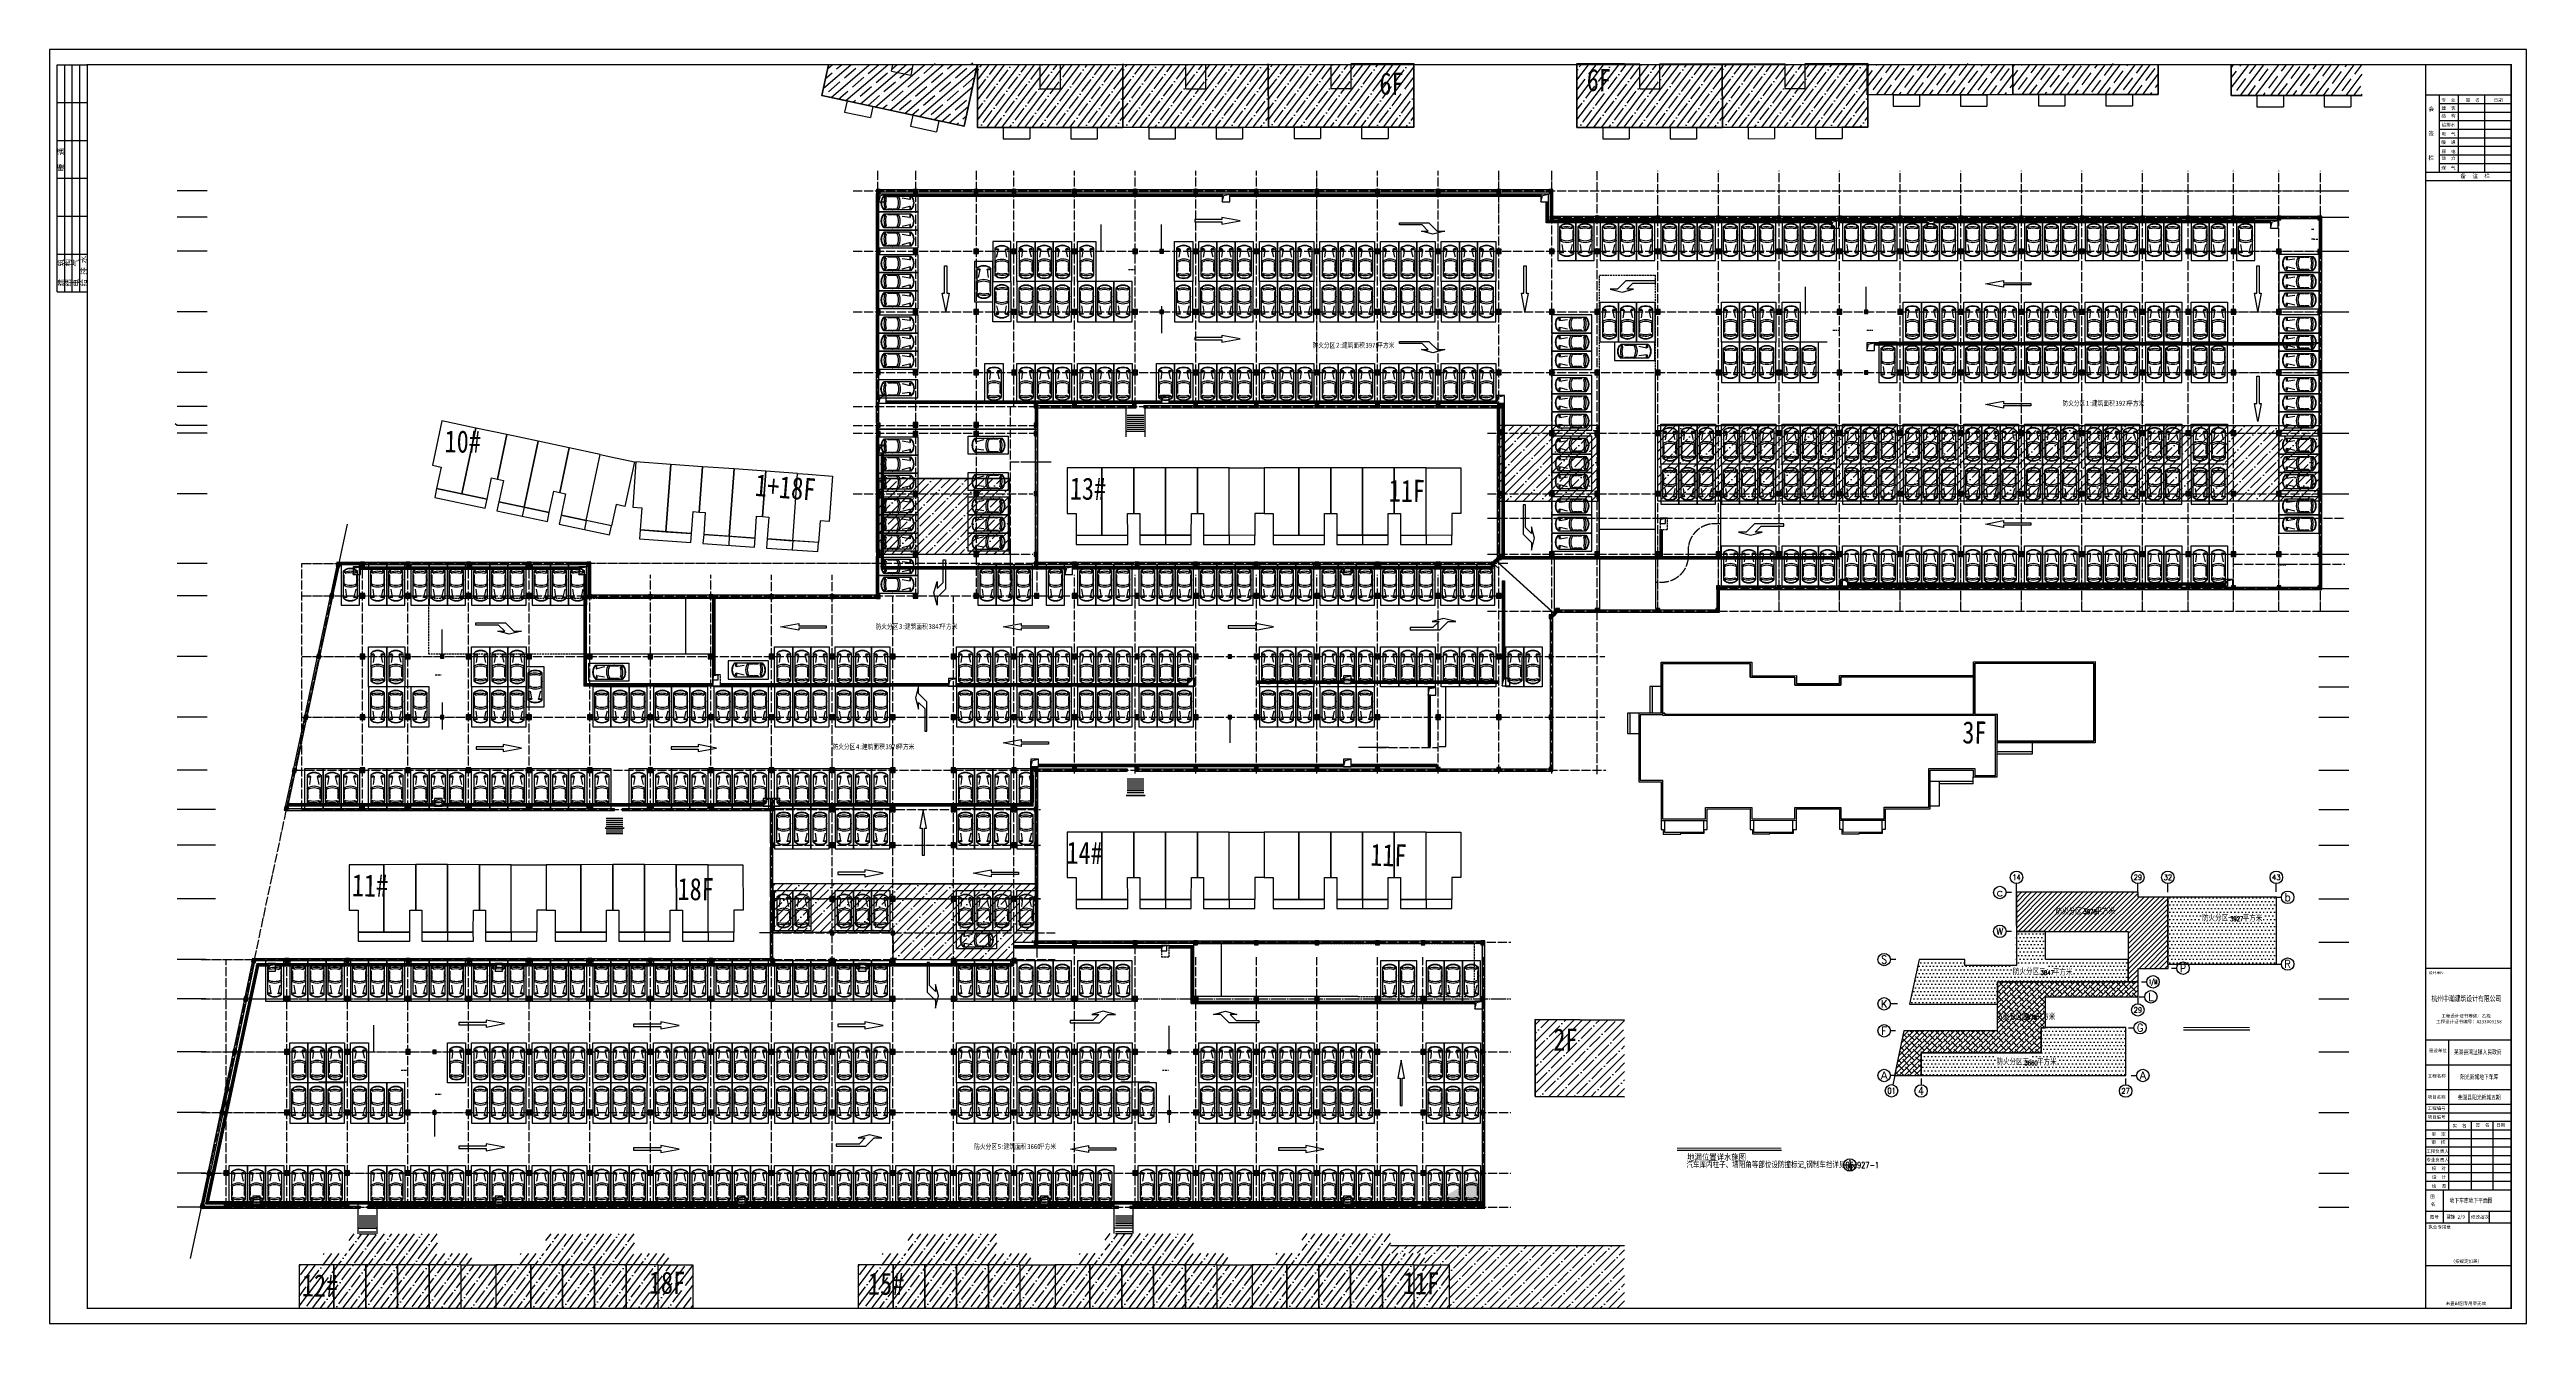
# Model space of a CAD drawing. Extents: x 1922674 to 2277828, y 3052116 to 4032933.
# Drawn here: x 1950828 to 2277828, y 3436610 to 3604810 of the extents above; entities that cross this region are included whole.
import ezdxf
from ezdxf.enums import TextEntityAlignment as Align

# ---------------------------------------------------------------- set-up
doc = ezdxf.new("R2010")
doc.units = 0
doc.header["$LTSCALE"] = 2
doc.linetypes.add('DASH', pattern=[0.35, 0.25, -0.1])
doc.linetypes.add('DOTE', pattern=[2.42, 2, -0.2, 0.02, -0.2])
doc.layers.get('0').update_dxf_attribs({"linetype": 'CONTINUOUS'})
for name, color, linetype in [('1建筑内墙', 4, 'CONTINUOUS'), ('1建筑外轮廓线', 5, 'CONTINUOUS'), ('AXIS', 3, 'CONTINUOUS'), ('DIM_ELEV', 3, 'CONTINUOUS'), ('DIM_SYMB', 3, 'CONTINUOUS'), ('DOTE', 1, 'DOTE'), ('HANDRAIL', 3, 'CONTINUOUS'), ('PUB_HATCH', 8, 'CONTINUOUS'), ('PUB_TEXT', 7, 'CONTINUOUS'), ('PUB_TITLE', 4, 'CONTINUOUS'), ('RAIL', 4, 'CONTINUOUS'), ('S_E_STAIR', 4, 'CONTINUOUS'), ('STAIR', 84, 'CONTINUOUS'), ('WINDOW', 4, 'CONTINUOUS'), ('填充', 251, 'CONTINUOUS'), ('墙__实线', 3, 'CONTINUOUS'), ('建筑', 7, 'CONTINUOUS'), ('建筑细部轮廓', 7, 'CONTINUOUS'), ('建筑群', 5, 'CONTINUOUS'), ('排水2', 252, 'CONTINUOUS'), ('柱', 2, 'CONTINUOUS'), ('楼层标注', 1, 'CONTINUOUS'), ('细轮廓', 7, 'CONTINUOUS'), ('道路', 5, 'CONTINUOUS'), ('铺装1', 254, 'CONTINUOUS')]:
    doc.layers.add(name, color=color, linetype=linetype)
doc.layers.add('早期建筑轮廓线', color=7, linetype='CONTINUOUS', lineweight=60)
doc.styles.add('-黑体', font='simhei.ttf', dxfattribs={"width": 0.8})
doc.styles.add('_HZTXT', font='txt.shx', dxfattribs={"width": 0.8, "bigfont": 'hztxt.shx'})
doc.styles.add('_TCH_AXIS', font='COMPLEX', dxfattribs={"bigfont": 'GBCBIG'})
doc.styles.add('_TCH_DIM', font='SIMPLEX', dxfattribs={"bigfont": 'GBCBIG'})
doc.styles.add('COMP', font='complex', dxfattribs={"bigfont": 'hztxt'})
doc.styles.add('H1', font='SimSun.ttf')
doc.styles.add('HZ', font='simhei.ttf', dxfattribs={"width": 0.8})
doc.styles.get("Standard").update_dxf_attribs({"font": 'simhei.ttf'})
doc.styles.add('STYLEN3', font='', dxfattribs={"width": 2, "height": 2.5})
doc.styles.add('宋体', font='SimSun.ttf')
doc.styles.get('STYLEN3').set_extended_font_data('楷体_GB2312')
pattern_1 = [(45, (0, 0), (-1122.532, 1122.532), []), (45, (1122.5, 0), (-1122.532, 1122.532), [1984.375, -396.875, 0, -396.875])]
pattern_2 = [(45, (0, 0), (-1122.532, 1122.532), []), (45, (1122.5, 0), (-1122.532, 1122.532), [1984.375, -396.875, 0, -396.875])]
pattern_3 = [(0, (0, 0), (3e-14, 119.0625), []), (0, (39.69, -39.69), (3e-14, 119.0625), [])]
pattern_4 = [(90, (0, 0), (-119.0625, 7e-15), []), (90, (39.69, 39.69), (-119.0625, 7e-15), [])]
pattern_5 = [(90, (0, -50), (-119.0625, 7e-15), []), (90, (39.69, -10.31), (-119.0625, 7e-15), [])]
pattern_6 = [(52.808239074, (-34620634.4, -3480915329.7), (-1264.6292502, 959.6192524), []), (52.808239074, (-34619522.2, -3480915177.2), (-1264.6292502, 959.6192524), [1984.375, -396.875, 0, -396.875])]
pattern_7 = [(52.808239074, (-34594634.4, -3480915329.4), (-1264.6292502, 959.6192524), []), (52.808239074, (-34593522.2, -3480915176.9), (-1264.6292502, 959.6192524), [1984.375, -396.875, 0, -396.875])]
pattern_8 = [(52.808239074, (-34546817.3, -3480915328.8), (-1264.6292502, 959.6192524), []), (52.808239074, (-34545705.1, -3480915176.3), (-1264.6292502, 959.6192524), [1984.375, -396.875, 0, -396.875])]
pattern_9 = [(52.808239074, (-34520817.3, -3480915317.8), (-1264.6292502, 959.6192524), []), (52.808239074, (-34519705.1, -3480915165.3), (-1264.6292502, 959.6192524), [1984.375, -396.875, 0, -396.875])]
pattern_10 = [(52.808239074, (-34494817.3, -3480915317.5), (-1264.6292502, 959.6192524), []), (52.808239074, (-34493705.1, -3480915165), (-1264.6292502, 959.6192524), [1984.375, -396.875, 0, -396.875])]
pattern_11 = [(0, (0, 0), (3e-14, 119.0625), []), (0, (39.69, -39.69), (3e-14, 119.0625), [])]

# ---------------------------------------------------------------- blocks, each defined once
blk = doc.blocks.new('g1')
at = {"layer": '填充', "color": 4, "ltscale": 500}
for p, q in [((625508, 3584271), (627908, 3584271)), ((625508, 3578971), (625508, 3584271)), ((627908, 3584271), (627908, 3578971)), ((625790, 3583388), (625790, 3579779)), ((625790, 3581452), (625895, 3581387)), ((625895, 3580971), (625790, 3580971)), ((625790, 3580971), (625790, 3580884)), ((625790, 3580884), (625895, 3580884)), ((625868, 3581485), (625803, 3581660)), ((625895, 3581387), (625895, 3580971)), ((625895, 3580884), (625895, 3580337)), ((626249, 3583213), (626092, 3582185)), ((627404, 3582185), (627155, 3583213)), ((627509, 3581376), (627627, 3581452)), ((627509, 3580971), (627509, 3581376)), ((627627, 3580971), (627509, 3580971)), ((627509, 3580337), (627509, 3580884)), ((627509, 3580884), (627627, 3580884)), ((627548, 3581485), (627627, 3581671)), ((627627, 3583388), (627627, 3579779)), ((627627, 3580884), (627627, 3580971)), ((627908, 3578971), (625508, 3578971)), ((625895, 3580337), (625790, 3580271)), ((626065, 3580064), (625895, 3579922)), ((625895, 3579922), (626000, 3579703)), ((627260, 3580064), (627509, 3579965)), ((627509, 3579965), (627404, 3579703)), ((627627, 3580271), (627509, 3580337))]:
    blk.add_line(p, q, dxfattribs=at)
for centre, radius, start, end in [((626708, 3582478), 1293, 44.72195, 135.27805), ((626708, 3582217), 1488, 51.885, 128.115), ((626717, 3580226), 1708, 57.79102, 122.88648), ((626708, 3580065), 1650, 59.3925, 120.6075), ((625908, 3583235), 20.5, 126.48864, 180), ((625908, 3583235), 20.5, 180, 233.51136), ((625982, 3583134), 146, 107.03374, 126.48864), ((625982, 3583336), 146, 233.51136, 252.96626), ((626032, 3582971), 317, 97.23244, 107.03374), ((626032, 3583500), 317, 252.96626, 262.76756), ((626066, 3582708), 582, 90, 97.23244), ((626066, 3583762), 582, 262.76756, 270), ((626066, 3582708), 582, 82.76756, 90), ((626066, 3583762), 582, 270, 277.23244), ((626099, 3582971), 317, 72.96626, 82.76756), ((626099, 3583500), 317, 277.23244, 287.03374), ((626149, 3583134), 146, 53.51136, 72.96626), ((626149, 3583336), 146, 287.03374, 306.48864), ((626224, 3583235), 20.5, 0, 53.51136), ((626224, 3583235), 20.5, 306.48864, 0), ((627167, 3583246), 20.5, 126.48864, 180), ((627167, 3583246), 20.5, 180, 233.51136), ((627242, 3583145), 146, 107.03374, 126.48864), ((627242, 3583347), 146, 233.51136, 252.96626), ((627292, 3582981), 317, 97.23244, 107.03374), ((627292, 3583511), 317, 252.96626, 262.76756), ((627325, 3582719), 582, 90, 97.23244), ((627325, 3583773), 582, 262.76756, 270), ((627325, 3582719), 582, 82.76756, 90), ((627325, 3583773), 582, 270, 277.23244), ((627359, 3582981), 317, 72.96626, 82.76756), ((627359, 3583511), 317, 277.23244, 287.03374), ((627409, 3583145), 146, 53.51136, 72.96626), ((627409, 3583347), 146, 287.03374, 306.48864), ((627483, 3583246), 20.5, 360, 53.51136), ((627483, 3583246), 20.5, 306.48864, 0), ((626654, 3581773), 1995, 244.31325, 294.95712), ((626708, 3580653), 1268, 223.57202, 316.42798), ((626708, 3580900), 1449, 230.65713, 309.34287), ((626646, 3581926), 1951, 252.69377, 288.34853)]:
    blk.add_arc(centre, radius, start, end, dxfattribs=at)
at = {"layer": '填充', "color": 4, "ltscale": 500, "width": 0.8, "flags": 9}
for tag in ['YSIZE', 'XSIZE']:
    blk.add_attdef(tag, (625794, 3581628), '', height=0.5, rotation=270, dxfattribs=at)
blk = doc.blocks.new('fzq')
at = {"color": 3, "ltscale": 500, "flags": 128}
for points in [[(133351, 28572), (115551, 28572), (115551, 27527), (109351, 27527), (109351, 28572), (103351, 28572), (103351, 30372), (91551, 30372), (91551, 23822), (91851, 23822), (91851, 23672), (133351, 23672)], [(149551, 30372), (133551, 30372), (133551, 23672), (136551, 23672), (136551, 23572), (136551, 23322), (136551, 20072), (149551, 20072)], [(136351, 23322), (136351, 23472), (91651, 23472), (91651, 23622), (88551, 23622), (88551, 14972), (91551, 14972), (91551, 9872), (97351, 9872), (97351, 11372), (103551, 11372), (103551, 9872), (109351, 9872), (109351, 11372), (115551, 11372), (115551, 9872), (121351, 9872), (121351, 11372), (127352, 11372), (127351, 16472), (133551, 16472), (133551, 15572), (136351, 15572)]]:
    blk.add_lwpolyline(points, close=True, dxfattribs=at)
at = {"color": 3}
for points in [[(91351, 9672), (91351, 8472), (91651, 8472), (91651, 7872), (94001, 7872), (94001, 7972), (97151, 7972), (97151, 8472), (97551, 8472), (97551, 9672)], [(97051, 9672), (97051, 8072), (91851, 8072), (91851, 9672)], [(103351, 9672), (103351, 8472), (103651, 8472), (103651, 7872), (106001, 7872), (106001, 7972), (109151, 7972), (109151, 8472), (109551, 8472), (109551, 9672)], [(109051, 9672), (109051, 8072), (103851, 8072), (103851, 9672)], [(115351, 9672), (115351, 8472), (115651, 8472), (115651, 7872), (118001, 7872), (118001, 7972), (121151, 7972), (121151, 8472), (121551, 8472), (121551, 9672)], [(121051, 9672), (121051, 8072), (115851, 8072), (115851, 9672)]]:
    blk.add_lwpolyline(points, dxfattribs=at)
at = {"layer": '1建筑内墙', "color": 3}
for points in [[(91551, 23822), (91551, 30372), (103351, 30372), (103351, 28572), (109351, 28572), (109351, 27527), (115551, 27527), (115551, 28572), (133351, 28572)], [(133551, 23672), (133551, 30372), (149551, 30372), (149551, 20072), (136551, 20072)]]:
    blk.add_lwpolyline(points, dxfattribs=at)
blk.add_lwpolyline([(91551, 14972), (91551, 9872), (97351, 9872), (97351, 11372), (103551, 11372), (103551, 9872), (109351, 9872), (109351, 11372), (115551, 11372), (115551, 9872), (121351, 9872), (121351, 11372), (127352, 11372), (127351, 16472), (133551, 16472), (133551, 15572), (136351, 15572), (136351, 23322), (136351, 23472), (91651, 23472), (91651, 23622), (88551, 23622), (88551, 14972)], close=True, dxfattribs=at)
at = {"layer": '1建筑外轮廓线', "color": 3}
for points in [[(91351, 23822), (91351, 30572), (103551, 30572), (103551, 28772), (109551, 28772), (109551, 27727), (115351, 27727), (115351, 28772), (133351, 28772), (133351, 30572), (149751, 30572), (149751, 19872), (136551, 19872)], [(133351, 28772), (133351, 23672)], [(91351, 14772), (91351, 9672), (97551, 9672), (97551, 11172), (103351, 11172), (103351, 9672), (109551, 9672), (109551, 11172), (115351, 11172), (115351, 9672), (121551, 9672), (121551, 11172), (127552, 11172), (127551, 16272), (133351, 16272), (133351, 15372), (136551, 15372), (136551, 23322), (136551, 23572), (136551, 23672), (91851, 23672), (91851, 23822), (88351, 23822), (88351, 14772), (91351, 14772)]]:
    blk.add_lwpolyline(points, dxfattribs=at)
at = {"layer": 'STAIR', "color": 3}
for p, q in [((128751, 14772), (127551, 14772)), ((133351, 14772), (128751, 14772)), ((128751, 14772), (128751, 11522)), ((133351, 14472), (128751, 14472)), ((133351, 14472), (133351, 15372)), ((128751, 11522), (127552, 11522))]:
    blk.add_line(p, q, dxfattribs=at)
for points in [[(90151, 27372), (89851, 27372), (89851, 23822)], [(91351, 27372), (91351, 27372), (90151, 27372), (90151, 23822)], [(87151, 23822), (86851, 23822), (86851, 21172), (87151, 21172)], [(88351, 23822), (87151, 23822), (87151, 21172), (88351, 21172)], [(141251, 19872), (141251, 18672), (136551, 18672)], [(141251, 18672), (141251, 18372), (136551, 18372)]]:
    blk.add_lwpolyline(points, dxfattribs=at)
blk = doc.blocks.new('A')
at = {"layer": '建筑细部轮廓', "color": 3, "flags": 128}
for points in [[(509647.85, 3447080.18), (509643.29, 3447080.8), (509642.48, 3447074.86), (509643.67, 3447074.69), (509643.27, 3447071.82), (509646.64, 3447071.36)], [(509652.01, 3447079.61), (509647.85, 3447080.18), (509646.64, 3447071.36), (509650.01, 3447070.9), (509650.4, 3447073.77), (509651.2, 3447073.66)], [(509656.17, 3447079.04), (509652.01, 3447079.61), (509651.2, 3447073.66), (509651.99, 3447073.55), (509651.6, 3447070.68), (509654.96, 3447070.22)], [(509660.33, 3447078.46), (509656.17, 3447079.04), (509654.96, 3447070.22), (509658.33, 3447069.76), (509658.73, 3447072.63), (509659.52, 3447072.52)], [(509664.49, 3447077.89), (509660.33, 3447078.46), (509659.52, 3447072.52), (509660.31, 3447072.41), (509659.92, 3447069.54), (509663.29, 3447069.08)], [(509665.88, 3447077.7), (509669.05, 3447077.27), (509668.24, 3447071.32), (509667.05, 3447071.49), (509666.65, 3447068.61), (509663.29, 3447069.08), (509664.49, 3447077.89)], [(509643.27, 3447071.82), (509643.11, 3447070.63), (509649.85, 3447069.71), (509650.01, 3447070.9)], [(509651.6, 3447070.68), (509651.43, 3447069.49), (509658.17, 3447068.57), (509658.33, 3447069.76)], [(509659.92, 3447069.54), (509659.75, 3447068.35), (509666.49, 3447067.43), (509666.65, 3447068.61)]]:
    blk.add_lwpolyline(points, close=True, dxfattribs=at)
for points in [[(509654.96, 3447070.22), (509654.8, 3447069.03)], [(509663.29, 3447069.08), (509663.12, 3447067.89)]]:
    blk.add_lwpolyline(points, dxfattribs=at)
blk = doc.blocks.new('r')
at = {"layer": 'PUB_HATCH'}
h = blk.add_hatch(dxfattribs=at)
h.set_pattern_fill('ANSI31', color=256, scale=300, style=0)
h.set_pattern_definition([(45, (0, 0), (-336.759605, 336.759605), [])])
h.paths.add_polyline_path([(2302046, 3481647), (2298113, 3481647), (2298113, 3482277), (2292506, 3482277), (2282043, 3482277), (2282043, 3477903), (2282043, 3477120), (2285873, 3477120), (2285873, 3477120), (2285873, 3477093), (2296799, 3477093), (2296799, 3473421), (2296826, 3473421), (2296826, 3470460), (2298113, 3470460), (2298113, 3472233), (2302073, 3472233), (2302073, 3472773), (2302046, 3472773)])
h = blk.add_hatch(dxfattribs=at)
h.set_pattern_fill('DOTS', color=256, scale=300, style=0)
h.paths.add_polyline_path([(2316383, 3481647), (2302046, 3481647), (2302046, 3472773), (2316383, 3472773)])
h = blk.add_hatch(dxfattribs=at)
h.set_pattern_fill('DOTS', color=256, scale=300, style=0)
h.paths.add_polyline_path([(2296826, 3473421), (2285875, 3473421), (2285873, 3477120), (2282043, 3477120), (2282043, 3472629), (2275253, 3472629), (2275253, 3472665), (2275253, 3473421), (2269218, 3473421), (2267958, 3467517), (2279546, 3467517), (2279546, 3470460), (2296826, 3470460)])
h = blk.add_hatch(dxfattribs=at)
h.set_pattern_fill('ANSI38', color=256, scale=300, style=0)
h.set_pattern_definition([(45, (0, 0), (-336.759605, 336.759605), []), (135, (0, 0), (-1010.278814, 336.759605), [1190.625, -714.375])])
h.paths.add_polyline_path([(2285306, 3464394), (2285875, 3464394), (2285875, 3464421), (2285875, 3468462), (2298113, 3468462), (2298113, 3470460), (2296826, 3470460), (2279546, 3470460), (2279546, 3467517), (2279519, 3467517), (2279519, 3464007), (2270906, 3464007), (2267209, 3464007), (2265961, 3458067), (2269466, 3458067), (2269466, 3461064), (2285306, 3461064)])
h = blk.add_hatch(dxfattribs=at)
h.set_pattern_fill('DOTS', color=256, scale=300, style=0)
h.paths.add_polyline_path([(2296493, 3464421), (2285875, 3464421), (2285875, 3464394), (2285306, 3464394), (2285306, 3461064), (2269466, 3461064), (2269466, 3458067), (2296493, 3458067)])
at = {"layer": '1建筑内墙', "ltscale": 500}
for p, q in [((2298113, 3482277), (2282043, 3482277)), ((2282043, 3477903), (2282043, 3482277)), ((2298113, 3482277), (2292506, 3482277)), ((2298113, 3481647), (2298113, 3482277)), ((2298113, 3481647), (2298113, 3482277)), ((2302046, 3481647), (2298113, 3481647)), ((2302046, 3481647), (2298113, 3481647)), ((2302046, 3472773), (2302046, 3481647)), ((2302046, 3472773), (2302046, 3481647)), ((2282043, 3477903), (2282043, 3477120)), ((2282043, 3477120), (2285873, 3477120)), ((2285873, 3477120), (2282043, 3477120)), ((2282043, 3477120), (2282043, 3472629)), ((2285873, 3477120), (2285873, 3477093)), ((2285875, 3473421), (2285873, 3477120)), ((2285873, 3477093), (2296799, 3477093)), ((2292506, 3477093), (2296799, 3477093)), ((2296799, 3477093), (2296799, 3473421)), ((2296799, 3477093), (2296799, 3473421)), ((2269218, 3473421), (2267958, 3467517)), ((2275253, 3473421), (2269218, 3473421)), ((2275253, 3472665), (2275253, 3473421)), ((2296799, 3473421), (2285875, 3473421)), ((2296826, 3473421), (2296826, 3470460)), ((2296826, 3473421), (2296826, 3470460)), ((2296826, 3470460), (2296826, 3473421)), ((2296826, 3473421), (2296826, 3470460)), ((2302073, 3472773), (2302046, 3472773)), ((2302073, 3472773), (2302046, 3472773)), ((2302073, 3472233), (2302073, 3472773)), ((2302073, 3472233), (2302073, 3472773)), ((2275253, 3472629), (2275253, 3472665)), ((2282043, 3472629), (2275253, 3472629)), ((2279546, 3467517), (2279546, 3470460)), ((2279546, 3470460), (2296826, 3470460)), ((2296826, 3470460), (2298113, 3470460)), ((2296826, 3470460), (2298113, 3470460)), ((2298113, 3470460), (2298113, 3472233)), ((2298113, 3472233), (2302073, 3472233)), ((2298113, 3470460), (2298113, 3472233)), ((2298113, 3472233), (2302073, 3472233)), ((2267958, 3467517), (2279546, 3467517))]:
    blk.add_line(p, q, dxfattribs=at)
at = {"layer": '1建筑内墙', "ltscale": 500, "const_width": 18, "flags": 128}
for points in [[(2282043, 3482277), (2298113, 3482277), (2298113, 3481647), (2316383, 3481647), (2316383, 3472773), (2302073, 3472773), (2302073, 3472233), (2298113, 3472233), (2298113, 3468462), (2285875, 3468462), (2285875, 3464421), (2296493, 3464421), (2296493, 3458067), (2265961, 3458067), (2267209, 3464007), (2279501, 3464007), (2279519, 3464007), (2279519, 3467517), (2267958, 3467517), (2269218, 3473421), (2275253, 3473421), (2275253, 3472665), (2275253, 3472647), (2275253, 3472638), (2275253, 3472629), (2282043, 3472629), (2282043, 3477903)], [(2302046, 3472773), (2302046, 3481647)], [(2282043, 3477120), (2285873, 3477120)], [(2285873, 3477093), (2285873, 3477120)], [(2296826, 3470460), (2279546, 3470460), (2279546, 3467517)], [(2296826, 3470460), (2298113, 3470460)], [(2285875, 3464394), (2285306, 3464394), (2285306, 3461064), (2269466, 3461064)], [(2285875, 3464421), (2285875, 3464394)], [(2269466, 3461064), (2269466, 3458067)]]:
    blk.add_lwpolyline(points, dxfattribs=at)
at = {"layer": '1建筑内墙', "ltscale": 500, "flags": 128}
for points in [[(2302046, 3481647), (2298113, 3481647), (2298113, 3482277), (2292506, 3482277), (2282043, 3482277), (2282043, 3477903), (2282043, 3477120), (2285873, 3477120), (2285873, 3477120), (2285873, 3477093), (2296799, 3477093), (2296799, 3473421), (2296826, 3473421), (2296826, 3470460), (2298113, 3470460), (2298113, 3472233), (2302073, 3472233), (2302073, 3472773), (2302046, 3472773)], [(2316383, 3481647), (2302046, 3481647), (2302046, 3472773), (2316383, 3472773)], [(2296826, 3473421), (2285875, 3473421), (2285873, 3477120), (2282043, 3477120), (2282043, 3472629), (2275253, 3472629), (2275253, 3472665), (2275253, 3473421), (2269218, 3473421), (2267958, 3467517), (2279546, 3467517), (2279546, 3470460), (2296826, 3470460)], [(2285306, 3464394), (2285875, 3464394), (2285875, 3464421), (2285875, 3468462), (2298113, 3468462), (2298113, 3470460), (2296826, 3470460), (2279546, 3470460), (2279546, 3467517), (2279519, 3467517), (2279519, 3464007), (2270906, 3464007), (2267209, 3464007), (2265961, 3458067), (2269466, 3458067), (2269466, 3461064), (2285306, 3461064)], [(2296493, 3464421), (2285875, 3464421), (2285875, 3464394), (2285306, 3464394), (2285306, 3461064), (2269466, 3461064), (2269466, 3458067), (2296493, 3458067)]]:
    blk.add_lwpolyline(points, close=True, dxfattribs=at)
at = {"layer": '1建筑内墙', "ltscale": 500, "const_width": 18, "flags": 128}
blk.add_lwpolyline([(2285873, 3477093), (2296799, 3477093), (2296799, 3473421), (2285875, 3473421)], close=True, dxfattribs=at)
at = {"layer": '1建筑内墙', "ltscale": 500, "flags": 128}
for points in [[(2269466, 3461064), (2285306, 3461064), (2285306, 3464394), (2285875, 3464394), (2285875, 3464421), (2285875, 3468462), (2298113, 3468462), (2298113, 3470460), (2296826, 3470460), (2279546, 3470460), (2279546, 3467517), (2279519, 3467517), (2279519, 3464007), (2270906, 3464007)], [(2269466, 3458067), (2296493, 3458067), (2296493, 3464421), (2285875, 3464421), (2285875, 3464394), (2285306, 3464394), (2285306, 3461064), (2269466, 3461064)]]:
    blk.add_lwpolyline(points, dxfattribs=at)
at = {"layer": 'AXIS'}
for p, q in [((2282066, 3482313), (2282066, 3483427)), ((2298086, 3482313), (2298086, 3483427)), ((2302046, 3482313), (2302046, 3483427)), ((2316356, 3482329), (2316356, 3483427)), ((2281409, 3482250), (2280690, 3482250)), ((2316311, 3481620), (2317030, 3481620)), ((2281401, 3477120), (2280682, 3477120)), ((2266137, 3473394), (2265418, 3473394)), ((2316311, 3472800), (2317030, 3472800)), ((2298545, 3470460), (2299264, 3470460)), ((2302506, 3472260), (2303225, 3472260)), ((2266333, 3467544), (2265418, 3467544)), ((2298086, 3468404), (2298086, 3467570)), ((2298266, 3468480), (2298985, 3468480)), ((2266101, 3463980), (2265419, 3463980)), ((2296835, 3464394), (2297554, 3464394)), ((2266101, 3458094), (2265419, 3458094)), ((2266134, 3458750), (2265733, 3456872)), ((2269466, 3457706), (2269466, 3456872)), ((2296466, 3457706), (2296466, 3456872)), ((2297206, 3458094), (2297925, 3458094))]:
    blk.add_line(p, q, dxfattribs=at)
for centre in [(2279867, 3482250), (2282066, 3484250), (2298086, 3484250), (2302046, 3484250), (2316356, 3484250), (2317853, 3481620), (2279859, 3477120), (2264595, 3473394), (2304048, 3472260), (2317853, 3472800), (2300086, 3470460), (2264595, 3467544), (2298086, 3466747), (2299807, 3468480), (2264596, 3463980), (2298377, 3464394), (2264596, 3458094), (2265561, 3456068), (2269466, 3456049), (2296466, 3456049), (2298748, 3458094)]:
    blk.add_circle(centre, 823, dxfattribs=at)
at = {"layer": 'DIM_SYMB', "const_width": 140}
blk.add_lwpolyline([(2304094, 3464410), (2312855, 3464410)], dxfattribs=at)
at = {"layer": 'DIM_SYMB'}
blk.add_lwpolyline([(2304094, 3464130), (2312855, 3464130)], dxfattribs=at)
at = {"style": '_HZTXT', "width": 0.8}
for s, p in [('防火分区二：', (2287221, 3479343)), ('平方米', (2292491, 3479343)), ('防火分区一：', (2306548, 3478460)), ('平方米', (2311924, 3478416)), ('防火分区三：', (2281589, 3471376)), ('平方米', (2286860, 3471298)), ('防火分区四：', (2279365, 3465409)), ('平方米', (2284589, 3465415)), ('防火分区五：', (2279421, 3459462)), ('平方米', (2284775, 3459424))]:
    blk.add_text(s, height=799.4, dxfattribs=at).set_placement(p)
at = {"layer": 'AXIS', "color": 7, "style": '_TCH_AXIS'}
for s, height, p, p2 in [('14', 738.4, (2281521, 3483881), (2282611, 3483881)), ('29', 691.8, (2297526, 3483904), (2298646, 3483904)), ('32', 706.8, (2301490, 3483896), (2302601, 3483896)), ('43', 677.4, (2315791, 3483911), (2316920, 3483911)), ('b', 1047, (2317454, 3481097), (2318252, 3481097)), ('W', 909, (2279383, 3476666), (2280335, 3476666)), ('S', 1095, (2264230, 3472847), (2264960, 3472847)), ('P', 1023, (2303634, 3471749), (2304462, 3471749)), ('R', 1000, (2317424, 3472301), (2318281, 3472301)), ('K', 976, (2264154, 3467056), (2265037, 3467056)), ('29', 691.8, (2297526, 3466402), (2298646, 3466402)), ('L', 1071, (2299425, 3467945), (2300190, 3467945)), ('F', 1047, (2264197, 3463457), (2264995, 3463457)), ('G', 1000, (2297948, 3463895), (2298805, 3463895)), ('A', 1000, (2264167, 3457595), (2265024, 3457595)), ('01', 772.2, (2265028, 3455682), (2266095, 3455682)), ('4', 1047, (2269067, 3455526), (2269865, 3455526)), ('27', 691.8, (2295906, 3455704), (2297026, 3455704)), ('A', 1000, (2298320, 3457595), (2299176, 3457595))]:
    blk.add_text(s, height=height, dxfattribs=at).set_placement(p, p2, align=Align.FIT)
for s, height, width, p, p2 in [('c', 965, 1.5, (2279419, 3481768), (2280315, 3481768)), ('1/M', 636, 0.65625, (2299510, 3470142), (2300663, 3470142))]:
    blk.add_text(s, height=height, dxfattribs=dict(at, width=width)).set_placement(p, p2, align=Align.FIT)
at = {"layer": 'DIM_ELEV', "color": 7, "style": '_TCH_DIM', "width": 0.705882}
for s, p in [('3978', (2290897, 3479394)), ('3927', (2310249, 3478470)), ('3847', (2285249, 3471376)), ('3978', (2282987, 3465478)), ('3660', (2283115, 3459445))]:
    blk.add_text(s, height=595, dxfattribs=at).set_placement(p)
blk = doc.blocks.new('_LABEL1')
for p, q in [((-150, 20), (-75, 20)), ((-150, 20), (-150, 0)), ((-125, 20), (-125, 0)), ((-100, 20), (-100, 0)), ((-75, 20), (-75, 0)), ((-75, 20), (-75, 0)), ((-75, 20), (0, 20)), ((-50, 20), (-50, 0)), ((-25, 20), (-25, 0)), ((0, 20), (0, 0)), ((-150, 15), (-75, 15)), ((-150, 10), (-75, 10)), ((-150, 5), (-75, 5)), ((-150, 0), (-75, 0)), ((-75, 15), (0, 15)), ((-75, 10), (0, 10)), ((-75, 5), (0, 5)), ((-75, 0), (0, 0))]:
    blk.add_line(p, q)
at = {"style": 'HZ'}
for s, p in [('建   筑', (-146.4, 15.6)), ('暖  通', (-70.3, 15.7)), ('结   构', (-146.4, 10.9)), ('给 排 水', (-146.4, 0.7)), ('电   气', (-146.4, 5.6))]:
    blk.add_text(s, height=3.51, dxfattribs=at).set_placement(p)
blk = doc.blocks.new('a00')
at = {"layer": 'PUB_TITLE'}
for p, q in [((2363030, 4206231), (2363030, 4370431)), ((2374330, 4206231), (2374330, 4370431)), ((2363030, 4366431), (2374330, 4366431)), ((2364856, 4356260), (2364856, 4366431)), ((2367373, 4356260), (2367373, 4366431)), ((2370820, 4356260), (2370820, 4366431)), ((2364856, 4365300), (2374330, 4365300)), ((2364856, 4364170), (2374330, 4364170)), ((2364856, 4363040), (2374330, 4363040)), ((2364856, 4361910), (2374330, 4361910)), ((2364856, 4360780), (2374330, 4360780)), ((2364856, 4359650), (2374330, 4359650)), ((2363030, 4356260), (2374316, 4356260)), ((2364856, 4358520), (2374330, 4358520)), ((2364856, 4357390), (2374330, 4357390)), ((2363030, 4355130), (2374316, 4355130)), ((2363030, 4251135), (2374330, 4251135)), ((2363030, 4241659), (2374330, 4241659)), ((2366101, 4221883), (2366101, 4241659)), ((2363030, 4238373), (2374330, 4238373)), ((2363030, 4235133), (2374330, 4235133)), ((2363030, 4233183), (2374330, 4233183)), ((2363030, 4232053), (2374330, 4232053)), ((2363030, 4230923), (2374330, 4230923)), ((2363030, 4229793), (2374330, 4229793)), ((2363030, 4228663), (2374330, 4228663)), ((2369057, 4221883), (2369057, 4230923)), ((2371947, 4221883), (2371947, 4230923)), ((2363030, 4227533), (2374330, 4227533)), ((2363030, 4226403), (2374330, 4226403)), ((2363030, 4225273), (2374330, 4225273)), ((2363030, 4224143), (2374330, 4224143)), ((2363030, 4223013), (2374330, 4223013)), ((2363030, 4221883), (2374330, 4221883)), ((2365387, 4217531), (2365387, 4221883)), ((2363030, 4219057), (2374330, 4219057)), ((2368768, 4217531), (2368768, 4219057)), ((2371469, 4217531), (2371469, 4219057)), ((2363030, 4217531), (2374330, 4217531)), ((2363030, 4211880), (2374330, 4211880)), ((2363030, 4206231), (2374330, 4206231))]:
    blk.add_line(p, q, dxfattribs=at)
blk.add_lwpolyline([(2049330, 4204231), (2376330, 4204231), (2376330, 4372431), (2049330, 4372431)], close=True, dxfattribs=at)
at = {"layer": 'PUB_TITLE', "const_width": 200}
blk.add_lwpolyline([(2054330, 4206231), (2374330, 4206231), (2374330, 4370431), (2054330, 4370431)], close=True, dxfattribs=at)
at = {"layer": 'PUB_TITLE', "xscale": 200, "yscale": 200, "zscale": 200, "rotation": 90}
blk.add_blockref('_LABEL1', (2054330, 4370431), dxfattribs=at)
at = {"layer": 'PUB_TITLE', "style": 'STYLEN3'}
for s, height, p in [('专  业', 423.8, (2366036, 4365768)), ('签  名', 423.8, (2369248, 4365768)), ('日期', 423.8, (2372604, 4365768)), ('会', 530, (2363753, 4364592)), ('结  构', 423.8, (2366036, 4363697)), ('给排水', 423.8, (2366036, 4362496)), ('建  筑', 423.8, (2366036, 4364691)), ('签', 530, (2363753, 4361371)), ('弱  电', 423.8, (2366036, 4358985)), ('暖  通', 423.8, (2366036, 4360191)), ('电  气', 423.8, (2366036, 4361291)), ('栏', 530, (2363753, 4358150)), ('煤  气', 423.8, (2366036, 4356805)), ('动  力', 423.8, (2366036, 4358095)), ('备  注  栏', 529.7, (2369563, 4355757)), ('设计单位', 353.3, (2364428, 4250560)), ('建设单位', 423.8, (2364636, 4240270)), ('工程名称', 423.8, (2364490, 4236924)), ('项目名称', 423.8, (2364470, 4234130)), ('项目编号', 423.8, (2364471, 4231491)), ('工程编号', 423.8, (2364475, 4232660)), ('审  核', 423.8, (2364703, 4228173)), ('审  定', 423.8, (2364730, 4229252)), ('实  名', 423.8, (2367492, 4230362)), ('签  名', 423.8, (2370543, 4230441)), ('日期', 423.8, (2372921, 4230441)), ('工程负责人', 423.8, (2364600, 4226972)), ('专业负责人', 423.8, (2364600, 4225842)), ('校  对', 423.8, (2364749, 4224727)), ('绘  图', 423.8, (2364777, 4222397)), ('设  计', 423.8, (2364777, 4223566)), ('图号', 423.8, (2364171, 4218286)), ('图', 424, (2363942, 4220992)), ('名', 424, (2363986, 4219979)), ('修改版次', 423.8, (2370202, 4218286)), ('执业专用章', 423.8, (2364867, 4216985)), ('（按规定加盖）', 423.8, (2368396, 4212452)), ('未盖出图专用章无效', 423.8, (2368336, 4206897))]:
    blk.add_text(s, height=height, dxfattribs=at).set_placement(p, align=Align.MIDDLE)
at = {"layer": 'PUB_TITLE', "style": 'H1', "width": 0.75}
blk.add_text('杭州中瀚建筑设计有限公司', height=732.5, dxfattribs=at).set_placement((2363785, 4246760))
at = {"layer": 'PUB_TITLE', "style": 'STYLEN3'}
for s, p in [('工程设计证书等级：乙级', (2365104, 4244636)), ('工程设计证书编号：A233003158', (2364406, 4243868))]:
    blk.add_text(s, height=423.78, dxfattribs=at).set_placement(p)
at = {"layer": 'PUB_TITLE', "style": '宋体'}
for s, height, width, p in [('芜湖县湾沚镇人民政府^M', 600, 0.75, (2370091, 4240094)), ('阳光新城地下车库', 600, 0.75, (2370091, 4236803)), ('芜湖县阳光新城五期', 600, 0.75, (2370091, 4234104)), ('建施  /9', 500, 0.8, (2366987, 4218294))]:
    blk.add_text(s, height=height, dxfattribs=dict(at, width=width)).set_placement(p, align=Align.MIDDLE)

msp = doc.modelspace()

# ---------------------------------------------------------------- hatches: boundary and pattern name
at = {"ltscale": 500}
h = msp.add_hatch(dxfattribs=at)
h.set_pattern_fill('ANSI35', color=253, scale=500, angle=7.9057, style=0)
h.set_pattern_definition([(52.906, (2073838, 3590892.1), (-1266.26, 957.47), []), (52.906, (2074949.9, 3591046.5), (-1266.26, 957.47), [1984.375, -396.875, 0, -396.875])])
edge = h.paths.add_edge_path()
edge.add_line((2084228, 3602911), (2092528, 3602921))
h.paths.add_polyline_path([(2073328, 3602810), (2073337, 3594499), (2092537, 3594521), (2092528, 3602810)])
h = msp.add_hatch(dxfattribs=at)
h.set_pattern_fill('ANSI35', color=253, scale=500, angle=7.9057, style=0)
h.set_pattern_definition([(52.906, (2093038, 3590913.7), (-1266.26, 957.47), []), (52.906, (2094149.9, 3591068.1), (-1266.26, 957.47), [1984.375, -396.875, 0, -396.875])])
edge = h.paths.add_edge_path()
edge.add_line((2103428, 3602933), (2111728, 3602942))
h.paths.add_polyline_path([(2092528, 3602810), (2092537, 3594521), (2111737, 3594542), (2111728, 3602810)])
h = msp.add_hatch(dxfattribs=at)
h.set_pattern_fill('ANSI35', color=253, scale=500, angle=7.88702, style=0)
h.set_pattern_definition([(52.887, (2112234.1, 3590935), (-1265.95, 957.88), []), (52.887, (2113346, 3591089.1), (-1265.95, 957.88), [1984.375, -396.875, 0, -396.875])])
edge = h.paths.add_edge_path()
edge.add_line((2122628, 3602951), (2130928, 3602957))
h.paths.add_polyline_path([(2111728, 3602810), (2111734, 3594542), (2130934, 3594557), (2130928, 3602810)])
h = msp.add_hatch(dxfattribs=at)
h.set_pattern_fill('ANSI35', color=253, scale=500, angle=7.88702, style=0)
h.set_pattern_definition([(52.887, (2152972.7, 3590915.7), (-1265.95, 957.88), []), (52.887, (2154084.7, 3591069.8), (-1265.95, 957.88), [1984.375, -396.875, 0, -396.875])])
edge = h.paths.add_edge_path()
edge.add_line((2163366, 3602932), (2171666, 3602938))
h.paths.add_polyline_path([(2152466, 3602810), (2152473, 3594523), (2171673, 3594538), (2171666, 3602810)])
h = msp.add_hatch(dxfattribs=at)
h.set_pattern_fill('ANSI35', color=253, scale=500, angle=7.88702, style=0)
h.set_pattern_definition([(52.887, (2172172.7, 3590931), (-1265.95, 957.88), []), (52.887, (2173284.7, 3591085), (-1265.95, 957.88), [1984.375, -396.875, 0, -396.875])])
edge = h.paths.add_edge_path()
edge.add_line((2182566, 3602947), (2190866, 3602953))
h.paths.add_polyline_path([(2171666, 3602810), (2171673, 3594538), (2190873, 3594553), (2190866, 3602810)])
h = msp.add_hatch(dxfattribs=at)
h.set_pattern_fill('ANSI35', color=253, scale=500, angle=7.80824, style=0)
h.set_pattern_definition(pattern_6)
h.paths.add_polyline_path([(2002067, 3448461), (1990367, 3448461), (1990367, 3445861), (1986967, 3445861), (1986967, 3444361), (1988367, 3444361), (1992567, 3444361), (1996767, 3444361), (2000967, 3444361), (2005167, 3444361), (2006567, 3444361), (2006567, 3445861), (2002067, 3445861)])
h = msp.add_hatch(dxfattribs=at)
h.set_pattern_fill('ANSI35', color=253, scale=500, angle=7.80824, style=0)
h.set_pattern_definition(pattern_7)
h.paths.add_polyline_path([(2028067, 3448461), (2016367, 3448461), (2016367, 3445861), (2012967, 3445861), (2012967, 3444361), (2014367, 3444361), (2018567, 3444361), (2022767, 3444361), (2026967, 3444361), (2031167, 3444361), (2032567, 3444361), (2032567, 3445861), (2028067, 3445861)])
h = msp.add_hatch(dxfattribs=at)
h.set_pattern_fill('ANSI35', color=253, scale=500, angle=7.80824, style=0)
h.set_pattern_definition(pattern_8)
h.paths.add_polyline_path([(2075884, 3448462), (2064184, 3448462), (2064184, 3445862), (2060784, 3445862), (2060784, 3444362), (2062184, 3444362), (2066384, 3444362), (2070584, 3444362), (2074784, 3444362), (2078984, 3444362), (2080384, 3444362), (2080384, 3445862), (2075884, 3445862)])
h = msp.add_hatch(dxfattribs=at)
h.set_pattern_fill('ANSI35', color=253, scale=500, angle=7.80824, style=0)
h.set_pattern_definition(pattern_9)
h.paths.add_polyline_path([(2101884, 3448473), (2090184, 3448473), (2090184, 3445873), (2086784, 3445873), (2086784, 3444373), (2088184, 3444373), (2092384, 3444373), (2096584, 3444373), (2100784, 3444373), (2104984, 3444373), (2106384, 3444373), (2106384, 3445873), (2101884, 3445873)])
h = msp.add_hatch(dxfattribs=at)
h.set_pattern_fill('ANSI35', color=253, scale=500, angle=7.80824, style=0)
h.set_pattern_definition(pattern_10)
h.paths.add_polyline_path([(2127884, 3448473), (2116184, 3448473), (2116184, 3445873), (2112784, 3445873), (2112784, 3444373), (2114184, 3444373), (2118384, 3444373), (2122584, 3444373), (2126784, 3444373), (2130984, 3444373), (2132384, 3444373), (2132384, 3445873), (2127884, 3445873)])
h = msp.add_hatch(dxfattribs=at)
h.set_pattern_fill('ANSI35', color=253, scale=500, angle=7.80824, style=0)
h.set_pattern_definition(pattern_6)
h.paths.add_polyline_path([(1988367, 3444361), (1983767, 3444361), (1983767, 3438610), (1988367, 3438610)])
h = msp.add_hatch(dxfattribs=at)
h.set_pattern_fill('ANSI35', color=253, scale=500, angle=7.80824, style=0)
h.set_pattern_definition(pattern_6)
h.paths.add_polyline_path([(1992567, 3444361), (1988367, 3444361), (1988367, 3438610), (1992567, 3438610)])
h = msp.add_hatch(dxfattribs=at)
h.set_pattern_fill('ANSI35', color=253, scale=500, angle=7.80824, style=0)
h.set_pattern_definition(pattern_6)
h.paths.add_polyline_path([(1996767, 3444361), (1992567, 3444361), (1992567, 3438610), (1996767, 3438610)])
h = msp.add_hatch(dxfattribs=at)
h.set_pattern_fill('ANSI35', color=253, scale=500, angle=7.80824, style=0)
h.set_pattern_definition(pattern_6)
h.paths.add_polyline_path([(2000967, 3444361), (1996767, 3444361), (1996767, 3438610), (2000967, 3438610)])
h = msp.add_hatch(dxfattribs=at)
h.set_pattern_fill('ANSI35', color=253, scale=500, angle=7.80824, style=0)
h.set_pattern_definition(pattern_6)
h.paths.add_polyline_path([(2005167, 3444361), (2000967, 3444361), (2000967, 3438610), (2005168, 3438610)])
h = msp.add_hatch(dxfattribs=at)
h.set_pattern_fill('ANSI35', color=253, scale=500, angle=7.80824, style=0)
h.set_pattern_definition(pattern_6)
h.paths.add_polyline_path([(2009767, 3444361), (2006567, 3444361), (2005167, 3444361), (2005168, 3438610), (2009767, 3438610)])
h = msp.add_hatch(dxfattribs=at)
h.set_pattern_fill('ANSI35', color=253, scale=500, angle=7.80824, style=0)
h.set_pattern_definition(pattern_7)
h.paths.add_polyline_path([(2014367, 3444361), (2009767, 3444361), (2009767, 3438610), (2014367, 3438610)])
h = msp.add_hatch(dxfattribs=at)
h.set_pattern_fill('ANSI35', color=253, scale=500, angle=7.80824, style=0)
h.set_pattern_definition(pattern_7)
h.paths.add_polyline_path([(2018567, 3444361), (2014367, 3444361), (2014367, 3438610), (2018567, 3438610)])
h = msp.add_hatch(dxfattribs=at)
h.set_pattern_fill('ANSI35', color=253, scale=500, angle=7.80824, style=0)
h.set_pattern_definition(pattern_7)
h.paths.add_polyline_path([(2022767, 3444361), (2018567, 3444361), (2018567, 3438610), (2022767, 3438610)])
h = msp.add_hatch(dxfattribs=at)
h.set_pattern_fill('ANSI35', color=253, scale=500, angle=7.80824, style=0)
h.set_pattern_definition(pattern_7)
h.paths.add_polyline_path([(2026967, 3444361), (2022767, 3444361), (2022767, 3438610), (2026967, 3438610)])
h = msp.add_hatch(dxfattribs=at)
h.set_pattern_fill('ANSI35', color=253, scale=500, angle=7.80824, style=0)
h.set_pattern_definition(pattern_7)
h.paths.add_polyline_path([(2026967, 3438610), (2031168, 3438610), (2031167, 3444361), (2026967, 3444361)])
h = msp.add_hatch(dxfattribs=at)
h.set_pattern_fill('ANSI35', color=253, scale=500, angle=7.80824, style=0)
h.set_pattern_definition(pattern_7)
h.paths.add_polyline_path([(2031168, 3438610), (2035767, 3438610), (2035767, 3444361), (2032567, 3444361), (2031167, 3444361)])
h = msp.add_hatch(dxfattribs=at)
h.set_pattern_fill('ANSI35', color=253, scale=500, angle=7.80824, style=0)
h.set_pattern_definition(pattern_8)
h.paths.add_polyline_path([(2062184, 3444362), (2057584, 3444362), (2057584, 3438610), (2062184, 3438610)])
h = msp.add_hatch(dxfattribs=at)
h.set_pattern_fill('ANSI35', color=253, scale=500, angle=7.80824, style=0)
h.set_pattern_definition(pattern_8)
h.paths.add_polyline_path([(2066384, 3444362), (2062184, 3444362), (2062184, 3438610), (2066384, 3438610)])
h = msp.add_hatch(dxfattribs=at)
h.set_pattern_fill('ANSI35', color=253, scale=500, angle=7.80824, style=0)
h.set_pattern_definition(pattern_8)
h.paths.add_polyline_path([(2070584, 3444362), (2066384, 3444362), (2066384, 3438610), (2070584, 3438610)])
h = msp.add_hatch(dxfattribs=at)
h.set_pattern_fill('ANSI35', color=253, scale=500, angle=7.80824, style=0)
h.set_pattern_definition(pattern_8)
h.paths.add_polyline_path([(2074784, 3444362), (2070584, 3444362), (2070584, 3438610), (2074784, 3438610)])
h = msp.add_hatch(dxfattribs=at)
h.set_pattern_fill('ANSI35', color=253, scale=500, angle=7.80824, style=0)
h.set_pattern_definition(pattern_8)
h.paths.add_polyline_path([(2078984, 3444362), (2074784, 3444362), (2074784, 3438610), (2078985, 3438610)])
h = msp.add_hatch(dxfattribs=at)
h.set_pattern_fill('ANSI35', color=253, scale=500, angle=7.80824, style=0)
h.set_pattern_definition(pattern_8)
h.paths.add_polyline_path([(2083584, 3444362), (2080384, 3444362), (2078984, 3444362), (2078985, 3438610), (2083584, 3438610)])
h = msp.add_hatch(dxfattribs=at)
h.set_pattern_fill('ANSI35', color=253, scale=500, angle=7.80824, style=0)
h.set_pattern_definition(pattern_9)
h.paths.add_polyline_path([(2088184, 3444373), (2083584, 3444373), (2083584, 3438610), (2088184, 3438610)])
h = msp.add_hatch(dxfattribs=at)
h.set_pattern_fill('ANSI35', color=253, scale=500, angle=7.80824, style=0)
h.set_pattern_definition(pattern_9)
h.paths.add_polyline_path([(2092384, 3444373), (2088184, 3444373), (2088184, 3438610), (2092384, 3438610)])
h = msp.add_hatch(dxfattribs=at)
h.set_pattern_fill('ANSI35', color=253, scale=500, angle=7.80824, style=0)
h.set_pattern_definition(pattern_9)
h.paths.add_polyline_path([(2096584, 3444373), (2092384, 3444373), (2092384, 3438610), (2096584, 3438610)])
h = msp.add_hatch(dxfattribs=at)
h.set_pattern_fill('ANSI35', color=253, scale=500, angle=7.80824, style=0)
h.set_pattern_definition(pattern_9)
h.paths.add_polyline_path([(2100784, 3444373), (2096584, 3444373), (2096584, 3438610), (2100784, 3438610)])
h = msp.add_hatch(dxfattribs=at)
h.set_pattern_fill('ANSI35', color=253, scale=500, angle=7.80824, style=0)
h.set_pattern_definition(pattern_9)
h.paths.add_polyline_path([(2104984, 3444373), (2100784, 3444373), (2100784, 3438610), (2104985, 3438610)])
h = msp.add_hatch(dxfattribs=at)
h.set_pattern_fill('ANSI35', color=253, scale=500, angle=7.80824, style=0)
h.set_pattern_definition(pattern_9)
h.paths.add_polyline_path([(2109584, 3444373), (2106384, 3444373), (2104984, 3444373), (2104985, 3438610), (2109584, 3438610)])
h = msp.add_hatch(dxfattribs=at)
h.set_pattern_fill('ANSI35', color=253, scale=500, angle=7.80824, style=0)
h.set_pattern_definition(pattern_10)
h.paths.add_polyline_path([(2114184, 3444373), (2109584, 3444373), (2109584, 3438610), (2114184, 3438610)])
h = msp.add_hatch(dxfattribs=at)
h.set_pattern_fill('ANSI35', color=253, scale=500, angle=7.80824, style=0)
h.set_pattern_definition(pattern_10)
h.paths.add_polyline_path([(2118384, 3444373), (2114184, 3444373), (2114184, 3438610), (2118384, 3438610)])
h = msp.add_hatch(dxfattribs=at)
h.set_pattern_fill('ANSI35', color=253, scale=500, angle=7.80824, style=0)
h.set_pattern_definition(pattern_10)
h.paths.add_polyline_path([(2122584, 3444373), (2118384, 3444373), (2118384, 3438610), (2122584, 3438610)])
h = msp.add_hatch(dxfattribs=at)
h.set_pattern_fill('ANSI35', color=253, scale=500, angle=7.80824, style=0)
h.set_pattern_definition(pattern_10)
h.paths.add_polyline_path([(2126784, 3444373), (2122584, 3444373), (2122584, 3438610), (2126784, 3438610)])
h = msp.add_hatch(dxfattribs=at)
h.set_pattern_fill('ANSI35', color=253, scale=500, angle=7.80824, style=0)
h.set_pattern_definition(pattern_10)
h.paths.add_polyline_path([(2130984, 3444373), (2126784, 3444373), (2126784, 3438610), (2130985, 3438610)])
h = msp.add_hatch(dxfattribs=at)
h.set_pattern_fill('ANSI35', color=253, scale=500, angle=7.80824, style=0)
h.set_pattern_definition(pattern_10)
h.paths.add_polyline_path([(2135584, 3444373), (2132384, 3444373), (2130984, 3444373), (2130985, 3438610), (2135584, 3438610)])
at = {"layer": '1建筑内墙', "ltscale": 500}
h = msp.add_hatch(dxfattribs=at)
h.set_pattern_fill('ANSI35', color=253, scale=500, style=0)
h.set_pattern_definition(pattern_2)
h.paths.add_polyline_path([(2158768, 3466526), (2158768, 3476652), (2146966, 3476732), (2146966, 3466557)])
h = msp.add_hatch(dxfattribs=at)
h.set_pattern_fill('ANSI35', color=253, scale=500, style=0)
h.set_pattern_definition(pattern_2)
h.paths.add_polyline_path([(2135584, 3438610), (2158768, 3438610), (2158768, 3446900), (2127884, 3446895), (2127884, 3445873), (2132384, 3445873), (2132384, 3444373), (2135584, 3444373)])
at = {"layer": 'HANDRAIL', "ltscale": 500}
h = msp.add_hatch(dxfattribs=at)
h.set_pattern_fill('ANSI35', color=8, scale=500, style=0)
h.set_pattern_definition(pattern_1)
h.paths.add_polyline_path([(2155249, 3555169), (2141999, 3555169), (2141999, 3545169), (2155249, 3545169)])
h = msp.add_hatch(dxfattribs=at)
h.set_pattern_fill('ANSI35', color=8, scale=500, style=0)
h.set_pattern_definition(pattern_2)
h.paths.add_polyline_path([(2163149, 3555169), (2250649, 3555169), (2250649, 3545169), (2163149, 3545169)])
h = msp.add_hatch(dxfattribs=at)
h.set_pattern_fill('ANSI35', color=8, scale=500, style=0)
h.set_pattern_definition(pattern_1)
h.paths.add_polyline_path([(2077549, 3548169), (2060325, 3548169), (2060325, 3538169), (2077549, 3538169)])
h = msp.add_hatch(dxfattribs=at)
h.set_pattern_fill('ANSI35', color=8, scale=500, style=0)
h.set_pattern_definition(pattern_1)
h.paths.add_polyline_path([(2062149, 3494669), (2046299, 3494669), (2046299, 3488269), (2062149, 3488269)])
h = msp.add_hatch(dxfattribs=at)
h.set_pattern_fill('ANSI35', color=8, scale=500, style=0)
h.set_pattern_definition(pattern_1)
h.paths.add_polyline_path([(2081163, 3494669), (2062149, 3494669), (2062149, 3484669), (2078149, 3484669), (2078149, 3486969), (2081163, 3486969)])
at = {"layer": '墙__实线'}
for points in [[(2060299, 3585819), (2059999, 3585819), (2059999, 3578419), (2060299, 3578419)], [(2064899, 3586319), (2060499, 3586319), (2060499, 3586019), (2064899, 3586019)], [(2072899, 3586319), (2065399, 3586319), (2065399, 3586019), (2072899, 3586019)], [(2077899, 3586319), (2073399, 3586319), (2073399, 3586019), (2077899, 3586019)], [(2085899, 3586319), (2078399, 3586319), (2078399, 3586019), (2085899, 3586019)], [(2093898, 3586319), (2086399, 3586319), (2086399, 3586019), (2093898, 3586019)], [(2101899, 3586319), (2094398, 3586319), (2094398, 3586019), (2101899, 3586019)], [(2109899, 3586319), (2102399, 3586319), (2102399, 3586019), (2109899, 3586019)], [(2117899, 3586319), (2110399, 3586319), (2110399, 3586019), (2117899, 3586019)], [(2125899, 3586319), (2118399, 3586319), (2118399, 3586019), (2125899, 3586019)], [(2133899, 3586319), (2126399, 3586319), (2126399, 3586019), (2133899, 3586019)], [(2141899, 3586319), (2134399, 3586319), (2134399, 3586019), (2141899, 3586019)], [(2148799, 3586319), (2142399, 3586319), (2142399, 3586019), (2148799, 3586019)], [(2149299, 3585819), (2148999, 3585819), (2148999, 3582819), (2149299, 3582819)], [(2154899, 3582819), (2149399, 3582819), (2149399, 3582519), (2154899, 3582519)], [(2162899, 3582819), (2155399, 3582819), (2155399, 3582519), (2162899, 3582519)], [(2170899, 3582819), (2163399, 3582819), (2163399, 3582519), (2170899, 3582519)], [(2178898, 3582819), (2171399, 3582819), (2171399, 3582519), (2178898, 3582519)], [(2186898, 3582819), (2179398, 3582819), (2179398, 3582519), (2186898, 3582519)], [(2194898, 3582819), (2187398, 3582819), (2187398, 3582519), (2194898, 3582519)], [(2202898, 3582819), (2195398, 3582819), (2195398, 3582519), (2202898, 3582519)], [(2210898, 3582819), (2203398, 3582819), (2203398, 3582519), (2210898, 3582519)], [(2218898, 3582819), (2211398, 3582819), (2211398, 3582519), (2218898, 3582519)], [(2226898, 3582819), (2219398, 3582819), (2219398, 3582519), (2226898, 3582519)], [(2232898, 3582819), (2227398, 3582819), (2227398, 3582519), (2232898, 3582519)], [(2238898, 3582819), (2233398, 3582819), (2233398, 3582519), (2238898, 3582519)], [(2244898, 3582819), (2239398, 3582819), (2239398, 3582519), (2244898, 3582519)], [(2250298, 3582819), (2245398, 3582819), (2245398, 3582519), (2250298, 3582519)], [(2250798, 3582319), (2250498, 3582319), (2250498, 3578419), (2250798, 3578419)], [(2060299, 3577919), (2059999, 3577919), (2059999, 3570419), (2060299, 3570419)], [(2250798, 3577919), (2250498, 3577919), (2250498, 3570419), (2250798, 3570419)], [(2060299, 3569919), (2059999, 3569919), (2059999, 3562419), (2060299, 3562419)], [(2250798, 3569919), (2250498, 3569919), (2250498, 3562419), (2250798, 3562419)], [(2060299, 3561919), (2059999, 3561919), (2059999, 3555469), (2060299, 3555469)], [(2250798, 3561919), (2250498, 3561919), (2250498, 3554419), (2250798, 3554419)], [(2085899, 3557819), (2081299, 3557819), (2081299, 3557519), (2085899, 3557519)], [(2093898, 3557819), (2086399, 3557819), (2086399, 3557519), (2093898, 3557519)], [(2095313, 3557819), (2095313, 3557519), (2101899, 3557519), (2101899, 3557819)], [(2109899, 3557819), (2102399, 3557819), (2102399, 3557519), (2109899, 3557519)], [(2117899, 3557819), (2110399, 3557819), (2110399, 3557519), (2117899, 3557519)], [(2125899, 3557819), (2118399, 3557819), (2118399, 3557519), (2125899, 3557519)], [(2133899, 3557819), (2126399, 3557819), (2126399, 3557519), (2133899, 3557519)], [(2141999, 3557819), (2134399, 3557819), (2134399, 3557519), (2141999, 3557519)], [(2081299, 3557519), (2080999, 3557519), (2080999, 3555469), (2081299, 3555469)], [(2142299, 3557519), (2141999, 3557519), (2141999, 3554419), (2142299, 3554419)], [(2060299, 3553869), (2059999, 3553869), (2059999, 3546419), (2060299, 3546419)], [(2081299, 3553869), (2080999, 3553869), (2080999, 3546419), (2081299, 3546419)], [(2142299, 3553919), (2141999, 3553919), (2141999, 3546419), (2142299, 3546419)], [(2250798, 3553919), (2250498, 3553919), (2250498, 3546419), (2250798, 3546419)], [(2060299, 3545919), (2059999, 3545919), (2059999, 3538419), (2060299, 3538419)], [(2081299, 3545919), (2080999, 3545919), (2080999, 3538419), (2081299, 3538419)], [(2142299, 3545919), (2141999, 3545919), (2141999, 3537891), (2142299, 3537891)], [(2250798, 3545919), (2250498, 3545919), (2250498, 3538419), (2250798, 3538419)], [(1989063, 3536531), (1988769, 3536593), (1987986, 3532922), (1988279, 3532860)], [(1991899, 3537119), (1988773, 3537119), (1988770, 3537105), (1989259, 3537001), (1989220, 3536819), (1991899, 3536819)], [(1997899, 3537119), (1992399, 3537119), (1992399, 3536819), (1997899, 3536819)], [(2005899, 3537119), (1998399, 3537119), (1998399, 3536819), (2005899, 3536819)], [(2013899, 3537119), (2006399, 3537119), (2006399, 3536819), (2013899, 3536819)], [(2021799, 3537119), (2014399, 3537119), (2014399, 3536819), (2021799, 3536819)], [(2022299, 3536619), (2021999, 3536619), (2021999, 3532819), (2022299, 3532819)], [(2060299, 3537919), (2059999, 3537919), (2059999, 3532819), (2060299, 3532819)], [(2081299, 3537919), (2080999, 3537919), (2080999, 3537119), (2081299, 3537119)], [(2085899, 3537119), (2081299, 3537119), (2081299, 3536819), (2085899, 3536819)], [(2094148, 3537119), (2086399, 3537119), (2086399, 3536819), (2094148, 3536819)], [(2101899, 3537119), (2094648, 3537119), (2094648, 3536819), (2101899, 3536819)], [(2109899, 3537119), (2102399, 3537119), (2102399, 3536819), (2109899, 3536819)], [(2117899, 3537119), (2110399, 3537119), (2110399, 3536819), (2117899, 3536819)], [(2125899, 3537119), (2118399, 3537119), (2118399, 3536819), (2125899, 3536819)], [(2133899, 3537119), (2126399, 3537119), (2126399, 3536819), (2133899, 3536819)], [(2141151, 3537119), (2134399, 3537119), (2134399, 3536819), (2141151, 3536819)], [(2141337, 3537119), (2141549, 3537119), (2141763, 3537333), (2141652, 3537434)], [(2141399, 3537181), (2141399, 3537119), (2141651, 3537119), (2141651, 3537008), (2141874, 3537232), (2141652, 3537434)], [(2141673, 3537455), (2141896, 3537253), (2142111, 3537469), (2141999, 3537469), (2141999, 3537781)], [(2250798, 3537919), (2250498, 3537919), (2250498, 3534019), (2250798, 3534019)], [(1988175, 3532371), (1987881, 3532433), (1986279, 3524922), (1986572, 3524860)], [(2029899, 3532819), (2025049, 3532819), (2022399, 3532819), (2022399, 3532519), (2025049, 3532519), (2029899, 3532519)], [(2037899, 3532819), (2030399, 3532819), (2030399, 3532519), (2037899, 3532519)], [(2045899, 3532819), (2038399, 3532819), (2038399, 3532519), (2045899, 3532519)], [(2053899, 3532819), (2046399, 3532819), (2046399, 3532519), (2053899, 3532519)], [(2059999, 3532819), (2054399, 3532819), (2054399, 3532519), (2059999, 3532519)], [(2171299, 3533519), (2170998, 3533519), (2170998, 3531019), (2171299, 3531019)], [(2178898, 3533819), (2171399, 3533819), (2171399, 3533519), (2178898, 3533519)], [(2186898, 3533819), (2179398, 3533819), (2179398, 3533519), (2186898, 3533519)], [(2194898, 3533819), (2187398, 3533819), (2187398, 3533519), (2194898, 3533519)], [(2202898, 3533819), (2195398, 3533819), (2195398, 3533519), (2202898, 3533519)], [(2210898, 3533819), (2203398, 3533819), (2203398, 3533519), (2210898, 3533519)], [(2218898, 3533819), (2211398, 3533819), (2211398, 3533519), (2218898, 3533519)], [(2226898, 3533819), (2219398, 3533819), (2219398, 3533519), (2226898, 3533519)], [(2232898, 3533819), (2227398, 3533819), (2227398, 3533519), (2232898, 3533519)], [(2238898, 3533819), (2233398, 3533819), (2233398, 3533519), (2238898, 3533519)], [(2244898, 3533819), (2239398, 3533819), (2239398, 3533519), (2244898, 3533519)], [(2250298, 3533819), (2245398, 3533819), (2245398, 3533519), (2250298, 3533519)], [(2149299, 3529746), (2148999, 3529746), (2148999, 3524919), (2149299, 3524919)], [(2149402, 3530384), (2149186, 3530169), (2149299, 3530169), (2149299, 3529857), (2149624, 3530182)], [(2149645, 3530203), (2149961, 3530519), (2149649, 3530519), (2149649, 3530631), (2149423, 3530405)], [(2154899, 3530819), (2150146, 3530819), (2150146, 3530519), (2154899, 3530519)], [(2162899, 3530819), (2155399, 3530819), (2155399, 3530519), (2162899, 3530519)], [(2170799, 3530819), (2163399, 3530819), (2163399, 3530519), (2170799, 3530519)], [(1984571, 3516922), (1984865, 3516860), (1986468, 3524371), (1986174, 3524433)], [(2149299, 3524419), (2148999, 3524419), (2148999, 3516919), (2149299, 3516919)], [(1984760, 3516371), (1984467, 3516433), (1983077, 3509922), (1983371, 3509860)], [(2149299, 3516419), (2148999, 3516419), (2148999, 3510019), (2149299, 3510019)], [(1983266, 3509371), (1982973, 3509433), (1981998, 3504863), (1982291, 3504801)], [(2081299, 3509519), (2080999, 3509519), (2080999, 3504719), (2081299, 3504719)], [(2085899, 3509819), (2081299, 3509819), (2081299, 3509519), (2085899, 3509519)], [(2101899, 3509819), (2094648, 3509819), (2094648, 3509519), (2101899, 3509519)], [(2109899, 3509819), (2102399, 3509819), (2102399, 3509519), (2109899, 3509519)], [(2117899, 3509819), (2110399, 3509819), (2110399, 3509519), (2117899, 3509519)], [(2125899, 3509819), (2118399, 3509819), (2118399, 3509519), (2125899, 3509519)], [(2133899, 3509819), (2126399, 3509819), (2126399, 3509519), (2133899, 3509519)], [(2141899, 3509819), (2134399, 3509819), (2134399, 3509519), (2141899, 3509519)], [(2148799, 3509819), (2142399, 3509819), (2142399, 3509519), (2148799, 3509519)], [(1991899, 3504619), (1982348, 3504619), (1982284, 3504319), (1991899, 3504319)], [(1997899, 3504619), (1992399, 3504619), (1992399, 3504319), (1997899, 3504319)], [(2005899, 3504619), (1998399, 3504619), (1998399, 3504319), (2005899, 3504319)], [(2013899, 3504619), (2006399, 3504619), (2006399, 3504319), (2013899, 3504319)], [(2021899, 3504619), (2014399, 3504619), (2014399, 3504319), (2021899, 3504319)], [(2037899, 3504619), (2030399, 3504619), (2030399, 3504319), (2037899, 3504319)], [(2045999, 3504619), (2038399, 3504619), (2038399, 3504319), (2045999, 3504319)], [(2046299, 3504319), (2045999, 3504319), (2045999, 3500019), (2046299, 3500019)], [(2081299, 3504219), (2080999, 3504219), (2080999, 3500019), (2081299, 3500019)], [(2046299, 3499519), (2045999, 3499519), (2045999, 3492919), (2046299, 3492919)], [(2081299, 3499519), (2080999, 3499519), (2080999, 3492919), (2081299, 3492919)], [(2046299, 3492419), (2045999, 3492419), (2045999, 3484819), (2046299, 3484819)], [(2081299, 3492419), (2080999, 3492419), (2080999, 3487119), (2081298, 3487119)], [(2081299, 3487119), (2081299, 3486819), (2085899, 3486819), (2085899, 3487119)], [(2086399, 3487119), (2086399, 3486819), (2093898, 3486819), (2093898, 3487119)], [(2101899, 3487119), (2094398, 3487119), (2094398, 3486819), (2101899, 3486819)], [(2109899, 3487119), (2102399, 3487119), (2102399, 3486819), (2109899, 3486819)], [(2117899, 3487119), (2110399, 3487119), (2110399, 3486819), (2117899, 3486819)], [(2125899, 3487119), (2118399, 3487119), (2118399, 3486819), (2125899, 3486819)], [(2131899, 3487119), (2126399, 3487119), (2126399, 3486819), (2131899, 3486819)], [(2139799, 3487119), (2132399, 3487119), (2132399, 3486819), (2139799, 3486819)], [(2140299, 3486619), (2139999, 3486619), (2139999, 3479719), (2140299, 3479719)], [(1977903, 3484231), (1977609, 3484293), (1976649, 3479723), (1976942, 3479660)], [(1981899, 3484819), (1977610, 3484819), (1977607, 3484805), (1978096, 3484701), (1978058, 3484519), (1981899, 3484519)], [(1989899, 3484819), (1982399, 3484819), (1982399, 3484519), (1989899, 3484519)], [(1997899, 3484819), (1990399, 3484819), (1990399, 3484519), (1997899, 3484519)], [(2005899, 3484819), (1998399, 3484819), (1998399, 3484519), (2005899, 3484519)], [(2013899, 3484819), (2006399, 3484819), (2006399, 3484519), (2013899, 3484519)], [(2021899, 3484819), (2014399, 3484819), (2014399, 3484519), (2021899, 3484519)], [(2029899, 3484819), (2022399, 3484819), (2022399, 3484519), (2029899, 3484519)], [(2037899, 3484819), (2030399, 3484819), (2030399, 3484519), (2037899, 3484519)], [(2045999, 3484819), (2038399, 3484819), (2038399, 3484519), (2045999, 3484519)], [(1976839, 3479171), (1976546, 3479233), (1975178, 3472723), (1975471, 3472660)], [(2140299, 3479219), (2139999, 3479219), (2139999, 3472719), (2140299, 3472719)], [(1975369, 3472171), (1975075, 3472233), (1974157, 3467865), (1974451, 3467803)], [(2140299, 3472219), (2139999, 3472219), (2139999, 3464719), (2140299, 3464719)], [(1974348, 3467313), (1974055, 3467376), (1973497, 3464723), (1973790, 3464660)], [(1973688, 3464171), (1973394, 3464233), (1971816, 3456723), (1972109, 3456660)], [(2140299, 3464219), (2139999, 3464219), (2139999, 3456719), (2140299, 3456719)], [(1972007, 3456171), (1971713, 3456233), (1970900, 3452362), (1971193, 3452300)], [(2140299, 3456219), (2139999, 3456219), (2139999, 3452319), (2140299, 3452319)], [(1973899, 3452119), (1971251, 3452119), (1971188, 3451819), (1973899, 3451819)], [(1981899, 3452119), (1974399, 3452119), (1974399, 3451819), (1981899, 3451819)], [(1989899, 3452119), (1982399, 3452119), (1982399, 3451819), (1989899, 3451819)], [(2005899, 3452119), (1998399, 3452119), (1998399, 3451819), (2005899, 3451819)], [(2013899, 3452119), (2006399, 3452119), (2006399, 3451819), (2013899, 3451819)], [(2021899, 3452119), (2014399, 3452119), (2014399, 3451819), (2021899, 3451819)], [(2029899, 3452119), (2022399, 3452119), (2022399, 3451819), (2029899, 3451819)], [(2037899, 3452119), (2030399, 3452119), (2030399, 3451819), (2037899, 3451819)], [(2045899, 3452119), (2038399, 3452119), (2038399, 3451819), (2045899, 3451819)], [(2053899, 3452119), (2046399, 3452119), (2046399, 3451819), (2053899, 3451819)], [(2061899, 3452119), (2054399, 3452119), (2054399, 3451819), (2061899, 3451819)], [(2069899, 3452119), (2062399, 3452119), (2062399, 3451819), (2069899, 3451819)], [(2077899, 3452119), (2070399, 3452119), (2070399, 3451819), (2077899, 3451819)], [(2085899, 3452119), (2078399, 3452119), (2078399, 3451819), (2085899, 3451819)], [(2101899, 3452119), (2094398, 3452119), (2094398, 3451819), (2101899, 3451819)], [(2109899, 3452119), (2102399, 3452119), (2102399, 3451819), (2109899, 3451819)], [(2117899, 3452119), (2110399, 3452119), (2110399, 3451819), (2117899, 3451819)], [(2125899, 3452119), (2118399, 3452119), (2118399, 3451819), (2125899, 3451819)], [(2131899, 3452119), (2126399, 3452119), (2126399, 3451819), (2131899, 3451819)], [(2139799, 3452119), (2132399, 3452119), (2132399, 3451819), (2139799, 3451819)], [(2140299, 3452319), (2139799, 3452319), (2139799, 3451819), (2140299, 3451819)]]:
    msp.add_hatch(color=94, dxfattribs=at).paths.add_polyline_path(points)
h = msp.add_hatch(color=94, dxfattribs=at)
h.paths.add_polyline_path([(2094113, 3509819), (2094113, 3509519), (2094148, 3509519), (2094148, 3509819)])
h.paths.add_polyline_path([(2093113, 3509519), (2093113, 3509819), (2086399, 3509819), (2086399, 3509519)])
h = msp.add_hatch(color=94, dxfattribs=at)
h.paths.add_polyline_path([(2026426, 3504619), (2026426, 3504319), (2029899, 3504319), (2029899, 3504619)])
h.paths.add_polyline_path([(2025426, 3504319), (2025426, 3504619), (2022399, 3504619), (2022399, 3504319)])
h = msp.add_hatch(color=94, dxfattribs=at)
h.paths.add_polyline_path([(2140299, 3479219), (2140299, 3479719), (2139799, 3479719), (2139799, 3479219)], flags=17)
h.paths.add_polyline_path([(2140299, 3452319), (2139799, 3452319), (2139799, 3451819), (2140299, 3451819)], flags=17)
edge = h.paths.add_edge_path()
edge.add_line((2139999, 3452319), (2139999, 3456219))
edge.add_line((2140299, 3452319), (2140299, 3456219))
edge.add_line((2132399, 3452119), (2139799, 3452119))
edge.add_line((2132399, 3451819), (2139799, 3451819))
edge.add_line((2139999, 3464719), (2139999, 3472219))
edge.add_line((2140299, 3464719), (2140299, 3472219))
edge.add_line((2139999, 3472719), (2139999, 3479219))
edge.add_line((2140299, 3472719), (2140299, 3479219))
edge.add_line((2139999, 3456719), (2139999, 3464219))
edge.add_line((2140299, 3456719), (2140299, 3464219))
edge.add_line((2139999, 3479719), (2139999, 3486619))
edge.add_line((2140299, 3479719), (2140299, 3486619))
edge.add_line((2132399, 3486819), (2139799, 3486819))
edge.add_line((2140299, 3486619), (2140299, 3487119))
edge.add_line((2139799, 3486619), (2140299, 3486619))
edge.add_line((2139799, 3487119), (2139799, 3486619))
h = msp.add_hatch(color=94, dxfattribs=at)
h.paths.add_polyline_path([(1992817, 3452119), (1992817, 3451819), (1997899, 3451819), (1997899, 3452119)])
h.paths.add_polyline_path([(1991817, 3451819), (1991817, 3452119), (1990399, 3452119), (1990399, 3451819)])
h = msp.add_hatch(color=94, dxfattribs=at)
h.paths.add_polyline_path([(2093434, 3452119), (2093434, 3451819), (2093898, 3451819), (2093898, 3452119)])
h.paths.add_polyline_path([(2091934, 3451819), (2091934, 3452119), (2086399, 3452119), (2086399, 3451819)])
at = {"layer": '排水2'}
h = msp.add_hatch(dxfattribs=at)
h.set_pattern_fill('ANSI32', color=256, scale=25, angle=45, style=0)
h.set_pattern_definition(pattern_4)
h.paths.add_polyline_path([(2105649, 3585419), (2105649, 3585719), (2061325, 3585719), (2061325, 3585419)])
h = msp.add_hatch(dxfattribs=at)
h.set_pattern_fill('ANSI32', color=256, scale=25, angle=45, style=0)
h.set_pattern_definition(pattern_4)
h.paths.add_polyline_path([(2106649, 3585719), (2106649, 3585419), (2147699, 3585419), (2147699, 3585719)])
h = msp.add_hatch(dxfattribs=at)
h.set_pattern_fill('ANSI32', color=256, scale=25, angle=315, style=0)
h.set_pattern_definition(pattern_3)
h.paths.add_polyline_path([(2148699, 3584719), (2148399, 3584719), (2148399, 3581919), (2148699, 3581919)])
h = msp.add_hatch(dxfattribs=at)
h.set_pattern_fill('ANSI32', color=256, scale=25, angle=45, style=0)
h.set_pattern_definition(pattern_4)
h.paths.add_polyline_path([(2186049, 3581919), (2186049, 3582219), (2148699, 3582219), (2148699, 3581919)])
h = msp.add_hatch(dxfattribs=at)
h.set_pattern_fill('ANSI32', color=256, scale=25, angle=45, style=0)
h.set_pattern_definition(pattern_4)
h.paths.add_polyline_path([(2198649, 3581919), (2198649, 3582219), (2187249, 3582219), (2187249, 3581919)])
h = msp.add_hatch(dxfattribs=at)
h.set_pattern_fill('ANSI32', color=256, scale=25, angle=45, style=0)
h.set_pattern_definition(pattern_4)
h.paths.add_polyline_path([(2244049, 3581919), (2244049, 3582219), (2199649, 3582219), (2199649, 3581919)])
h = msp.add_hatch(dxfattribs=at)
h.set_pattern_fill('ANSI32', color=256, scale=25, angle=45, style=0)
h.set_pattern_definition(pattern_4)
h.paths.add_polyline_path([(2249499, 3566069), (2191749, 3566069), (2191749, 3565769), (2249499, 3565769)])
h = msp.add_hatch(dxfattribs=at)
h.set_pattern_fill('ANSI32', color=256, scale=25, angle=45, style=0)
h.set_pattern_definition(pattern_4)
h.paths.add_polyline_path([(2097649, 3558119), (2097649, 3558419), (2061325, 3558419), (2061325, 3558119)])
h = msp.add_hatch(dxfattribs=at)
h.set_pattern_fill('ANSI32', color=256, scale=25, angle=45, style=0)
h.set_pattern_definition(pattern_4)
h.paths.add_polyline_path([(2141899, 3558119), (2141899, 3558419), (2098649, 3558419), (2098649, 3558119)])
h = msp.add_hatch(dxfattribs=at)
h.set_pattern_fill('ANSI32', color=256, scale=25, angle=315, style=0)
h.set_pattern_definition(pattern_11)
h.paths.add_polyline_path([(2142599, 3537569), (2142899, 3537569), (2142899, 3558119), (2142599, 3558119)])
h = msp.add_hatch(dxfattribs=at)
h.set_pattern_fill('ANSI32', color=256, scale=25, angle=315, style=0)
h.set_pattern_definition([(0, (-25, 0), (3e-14, 119.0625), []), (0, (14.69, -39.69), (3e-14, 119.0625), [])])
h.paths.add_polyline_path([(2060900, 3551569), (2060600, 3551569), (2060600, 3536219), (2060900, 3536219)])
h = msp.add_hatch(dxfattribs=at)
h.set_pattern_fill('ANSI32', color=256, scale=25, angle=315, style=0)
h.set_pattern_definition(pattern_11)
h.paths.add_polyline_path([(2163749, 3541419), (2163449, 3541419), (2163449, 3537869), (2163749, 3537869)])
h = msp.add_hatch(dxfattribs=at)
h.set_pattern_fill('ANSI32', color=256, scale=25, angle=45, style=0)
h.set_pattern_definition(pattern_4)
h.paths.add_polyline_path([(2020699, 3536219), (2020699, 3536519), (1991899, 3536519), (1991899, 3536219)])
h = msp.add_hatch(dxfattribs=at)
h.set_pattern_fill('ANSI32', color=256, scale=25, angle=315, style=0)
h.set_pattern_definition(pattern_3)
h.paths.add_polyline_path([(2021399, 3520769), (2021699, 3520769), (2021699, 3535519), (2021399, 3535519)])
h = msp.add_hatch(dxfattribs=at)
h.set_pattern_fill('ANSI32', color=256, scale=25, angle=45, style=0)
h.set_pattern_definition(pattern_4)
h.paths.add_polyline_path([(2060925, 3536519), (2060925, 3536219), (2084899, 3536219), (2084899, 3536519)])
h = msp.add_hatch(dxfattribs=at)
h.set_pattern_fill('ANSI32', color=256, scale=25, angle=45, style=0)
h.set_pattern_definition(pattern_4)
h.paths.add_polyline_path([(2121647, 3536219), (2121647, 3536519), (2085899, 3536519), (2085899, 3536219)])
h = msp.add_hatch(dxfattribs=at)
h.set_pattern_fill('ANSI32', color=256, scale=25, angle=45, style=0)
h.set_pattern_definition(pattern_4)
h.paths.add_polyline_path([(2141399, 3536219), (2141399, 3536519), (2122647, 3536519), (2122647, 3536219)])
h = msp.add_hatch(dxfattribs=at)
h.set_pattern_fill('ANSI32', color=256, scale=25, angle=45, style=0)
h.set_pattern_definition(pattern_5)
h.paths.add_polyline_path([(2142899, 3537869), (2142899, 3537569), (2163399, 3537569), (2163399, 3537869)])
h = msp.add_hatch(dxfattribs=at)
h.set_pattern_fill('ANSI32', color=256, scale=25, angle=45, style=0)
h.set_pattern_definition([(90, (0, 0), (-119.0625, 7e-15), []), (90, (39.69, 39.69), (-119.0625, 7e-15), [])])
h.paths.add_polyline_path([(2163399, 3537869), (2164438, 3537869), (2164438, 3537569), (2163399, 3537569)])
h = msp.add_hatch(dxfattribs=at)
h.set_pattern_fill('ANSI32', color=256, scale=25, angle=45, style=0)
h.set_pattern_definition(pattern_5)
h.paths.add_polyline_path([(2187049, 3537869), (2164399, 3537869), (2164399, 3537569), (2187049, 3537569)])
h = msp.add_hatch(dxfattribs=at)
h.set_pattern_fill('ANSI32', color=256, scale=25, angle=315, style=0)
h.set_pattern_definition(pattern_3)
h.paths.add_polyline_path([(2038699, 3532319), (2038399, 3532319), (2038399, 3522269), (2038699, 3522269)])
h = msp.add_hatch(dxfattribs=at)
h.set_pattern_fill('ANSI32', color=256, scale=25, angle=315, style=0)
h.set_pattern_definition(pattern_3)
h.paths.add_polyline_path([(2142899, 3534669), (2142599, 3534669), (2142599, 3521819), (2142899, 3521819)])
h = msp.add_hatch(dxfattribs=at)
h.set_pattern_fill('ANSI32', color=256, scale=25, angle=45, style=0)
h.set_pattern_definition(pattern_4)
h.paths.add_polyline_path([(2188249, 3534419), (2188249, 3534119), (2238049, 3534119), (2238049, 3534419)])
h = msp.add_hatch(dxfattribs=at)
h.set_pattern_fill('ANSI32', color=256, scale=25, angle=45, style=0)
h.set_pattern_definition(pattern_4)
h.paths.add_polyline_path([(2038399, 3520769), (2038399, 3521069), (2021699, 3521069), (2021699, 3520769)])
h = msp.add_hatch(dxfattribs=at)
h.set_pattern_fill('ANSI32', color=256, scale=25, angle=45, style=0)
h.set_pattern_definition(pattern_4)
h.paths.add_polyline_path([(2039399, 3521069), (2039399, 3520769), (2069499, 3520769), (2069499, 3521069)])
h = msp.add_hatch(dxfattribs=at)
h.set_pattern_fill('ANSI32', color=256, scale=25, angle=45, style=0)
h.set_pattern_definition(pattern_4)
h.paths.add_polyline_path([(2101049, 3520769), (2101049, 3521069), (2070499, 3521069), (2070499, 3520769)])
h = msp.add_hatch(dxfattribs=at)
h.set_pattern_fill('ANSI32', color=256, scale=25, angle=45, style=0)
h.set_pattern_definition(pattern_4)
h.paths.add_polyline_path([(2121647, 3521119), (2121647, 3521419), (2110249, 3521419), (2110249, 3521119)])
h = msp.add_hatch(dxfattribs=at)
h.set_pattern_fill('ANSI32', color=256, scale=25, angle=45, style=0)
h.set_pattern_definition(pattern_4)
h.paths.add_polyline_path([(2142049, 3521419), (2122647, 3521419), (2122647, 3521119), (2142049, 3521119)])
h = msp.add_hatch(dxfattribs=at)
h.set_pattern_fill('ANSI32', color=256, scale=25, angle=315, style=0)
h.set_pattern_definition(pattern_3)
h.paths.add_polyline_path([(2133149, 3519569), (2132849, 3519569), (2132849, 3512769), (2133149, 3512769)])
h = msp.add_hatch(dxfattribs=at)
h.set_pattern_fill('ANSI32', color=256, scale=25, angle=315, style=0)
h.set_pattern_definition([(0, (-15, 0), (3e-14, 119.0625), []), (0, (24.69, -39.69), (3e-14, 119.0625), [])])
h.paths.add_polyline_path([(2080698, 3510119), (2080398, 3510119), (2080398, 3505219), (2080698, 3505219)])
h = msp.add_hatch(dxfattribs=at)
h.set_pattern_fill('ANSI32', color=256, scale=25, angle=45, style=0)
h.set_pattern_definition(pattern_4)
h.paths.add_polyline_path([(2121647, 3510419), (2081413, 3510419), (2081413, 3510119), (2121647, 3510119)])
h = msp.add_hatch(dxfattribs=at)
h.set_pattern_fill('ANSI32', color=256, scale=25, angle=45, style=0)
h.set_pattern_definition(pattern_4)
h.paths.add_polyline_path([(2122647, 3510419), (2122647, 3510119), (2133999, 3510119), (2133999, 3510419)])
h = msp.add_hatch(dxfattribs=at)
h.set_pattern_fill('ANSI32', color=256, scale=25, angle=45, style=0)
h.set_pattern_definition(pattern_4)
h.paths.add_polyline_path([(2001647, 3505219), (1982226, 3505219), (1982162, 3504919), (2001647, 3504919)])
h = msp.add_hatch(dxfattribs=at)
h.set_pattern_fill('ANSI32', color=256, scale=25, angle=45, style=0)
h.set_pattern_definition(pattern_4)
h.paths.add_polyline_path([(2002647, 3505219), (2002647, 3504919), (2045049, 3504919), (2045049, 3505219)])
h = msp.add_hatch(dxfattribs=at)
h.set_pattern_fill('ANSI32', color=256, scale=25, angle=45, style=0)
h.set_pattern_definition(pattern_4)
h.paths.add_polyline_path([(2080713, 3504919), (2080713, 3505219), (2047249, 3505219), (2047249, 3504919)])
h = msp.add_hatch(dxfattribs=at)
h.set_pattern_fill('ANSI32', color=256, scale=25, angle=45, style=0)
h.set_pattern_definition(pattern_4)
h.paths.add_polyline_path([(2078249, 3486519), (2078249, 3486219), (2097649, 3486219), (2097649, 3486519)])
h = msp.add_hatch(dxfattribs=at)
h.set_pattern_fill('ANSI32', color=256, scale=25, angle=45, style=0)
h.set_pattern_definition(pattern_4)
h.paths.add_polyline_path([(2101599, 3486219), (2101599, 3486519), (2098649, 3486519), (2098649, 3486219)])
h = msp.add_hatch(dxfattribs=at)
h.set_pattern_fill('ANSI32', color=256, scale=25, angle=315, style=0)
h.set_pattern_definition([(0, (-50, 0), (3e-14, 119.0625), []), (0, (-10.31, -39.69), (3e-14, 119.0625), [])])
h.paths.add_polyline_path([(2101849, 3486519), (2101549, 3486519), (2101549, 3478869), (2101849, 3478869)])
h = msp.add_hatch(dxfattribs=at)
h.set_pattern_fill('ANSI32', color=256, scale=25, angle=315, style=0)
h.set_pattern_definition(pattern_3)
h.paths.add_polyline_path([(1971418, 3452419), (1971725, 3452419), (1978426, 3483819), (1978120, 3483819)])
h = msp.add_hatch(dxfattribs=at)
h.set_pattern_fill('ANSI32', color=256, scale=25, angle=45, style=0)
h.set_pattern_definition(pattern_4)
h.paths.add_polyline_path([(1979649, 3483819), (1979649, 3484119), (1978184, 3484119), (1978120, 3483819)])
h = msp.add_hatch(dxfattribs=at)
h.set_pattern_fill('ANSI32', color=256, scale=25, angle=45, style=0)
h.set_pattern_definition(pattern_4)
h.paths.add_polyline_path([(2009647, 3484119), (1980649, 3484119), (1980649, 3483819), (2009647, 3483819)])
h = msp.add_hatch(dxfattribs=at)
h.set_pattern_fill('ANSI32', color=256, scale=25, angle=45, style=0)
h.set_pattern_definition(pattern_4)
h.paths.add_polyline_path([(2057647, 3484119), (2010647, 3484119), (2010647, 3483819), (2057647, 3483819)])
h = msp.add_hatch(dxfattribs=at)
h.set_pattern_fill('ANSI32', color=256, scale=25, angle=45, style=0)
h.set_pattern_definition(pattern_4)
h.paths.add_polyline_path([(2078049, 3483819), (2078049, 3484119), (2058647, 3484119), (2058647, 3483819)])
h = msp.add_hatch(dxfattribs=at)
h.set_pattern_fill('ANSI32', color=256, scale=25, angle=45, style=0)
h.set_pattern_definition(pattern_4)
h.paths.add_polyline_path([(2138999, 3478869), (2138999, 3479169), (2101899, 3479169), (2101899, 3478869)])
h = msp.add_hatch(dxfattribs=at)
h.set_pattern_fill('ANSI32', color=256, scale=25, angle=45, style=0)
h.set_pattern_definition(pattern_4)
h.paths.add_polyline_path([(1977647, 3452719), (1971789, 3452719), (1971725, 3452419), (1977647, 3452419)])
h = msp.add_hatch(dxfattribs=at)
h.set_pattern_fill('ANSI32', color=256, scale=25, angle=45, style=0)
h.set_pattern_definition(pattern_4)
h.paths.add_polyline_path([(2009647, 3452419), (2009647, 3452719), (1978647, 3452719), (1978647, 3452419)])
h = msp.add_hatch(dxfattribs=at)
h.set_pattern_fill('ANSI32', color=256, scale=25, angle=45, style=0)
h.set_pattern_definition(pattern_4)
h.paths.add_polyline_path([(2010647, 3452719), (2010647, 3452419), (2041647, 3452419), (2041647, 3452719)])
h = msp.add_hatch(dxfattribs=at)
h.set_pattern_fill('ANSI32', color=256, scale=25, angle=45, style=0)
h.set_pattern_definition(pattern_4)
h.paths.add_polyline_path([(2081647, 3452719), (2042647, 3452719), (2042647, 3452419), (2081647, 3452419)])
h = msp.add_hatch(dxfattribs=at)
h.set_pattern_fill('ANSI32', color=256, scale=25, angle=45, style=0)
h.set_pattern_definition(pattern_4)
h.paths.add_polyline_path([(2082647, 3452719), (2082647, 3452419), (2121647, 3452419), (2121647, 3452719)])
h = msp.add_hatch(dxfattribs=at)
h.set_pattern_fill('ANSI32', color=256, scale=25, angle=45, style=0)
h.set_pattern_definition(pattern_4)
h.paths.add_polyline_path([(2122647, 3452719), (2122647, 3452419), (2139999, 3452419), (2139999, 3452719)])

# ---------------------------------------------------------------- linework, layer by layer
at = {"color": 253, "ltscale": 500}
for p, q in [((2052997, 3599712), (2056605, 3602810)), ((2052997, 3599712), (2056605, 3602810)), ((2053274, 3600996), (2054141, 3601740)), ((2053274, 3600996), (2054141, 3601740)), ((2053552, 3602281), (2054168, 3602810)), ((2053552, 3602281), (2054168, 3602810)), ((2053670, 3599243), (2055175, 3600536)), ((2053670, 3599243), (2055175, 3600536)), ((2053998, 3598479), (2059041, 3602810)), ((2053998, 3598479), (2059041, 3602810)), ((2054442, 3601999), (2054442, 3601999)), ((2054442, 3601999), (2054442, 3601999)), ((2054743, 3602258), (2055386, 3602810)), ((2054743, 3602258), (2055386, 3602810)), ((2055476, 3600795), (2055476, 3600795)), ((2055476, 3600795), (2055476, 3600795)), ((2055777, 3601053), (2057283, 3602346)), ((2055777, 3601053), (2057283, 3602346)), ((2055946, 3598059), (2061478, 3602810)), ((2055946, 3598059), (2061478, 3602810)), ((2056812, 3599849), (2058317, 3601142)), ((2056812, 3599849), (2058317, 3601142)), ((2057584, 3602605), (2057584, 3602605)), ((2057584, 3602605), (2057584, 3602605)), ((2057893, 3597638), (2063915, 3602810)), ((2057893, 3597638), (2063915, 3602810)), ((2058618, 3601400), (2058618, 3601400)), ((2058618, 3601400), (2058618, 3601400)), ((2058919, 3601659), (2060260, 3602810)), ((2058919, 3601659), (2060260, 3602810)), ((2059840, 3597218), (2066351, 3602810)), ((2059840, 3597218), (2066351, 3602810)), ((2059954, 3600455), (2061459, 3601748)), ((2059954, 3600455), (2061459, 3601748)), ((2060988, 3599250), (2062493, 3600543)), ((2060988, 3599250), (2062493, 3600543)), ((2061760, 3602006), (2061760, 3602006)), ((2061760, 3602006), (2061760, 3602006)), ((2061787, 3596798), (2068788, 3602810)), ((2061787, 3596798), (2068788, 3602810)), ((2062061, 3602265), (2062696, 3602810)), ((2062061, 3602265), (2062696, 3602810)), ((2062794, 3600802), (2062794, 3600802)), ((2062794, 3600802), (2062794, 3600802)), ((2063095, 3601060), (2064601, 3602353)), ((2063095, 3601060), (2064601, 3602353)), ((2063734, 3596377), (2071224, 3602810)), ((2063734, 3596377), (2071224, 3602810)), ((2064130, 3599856), (2065635, 3601149)), ((2064130, 3599856), (2065635, 3601149)), ((2064902, 3602612), (2064902, 3602612)), ((2064902, 3602612), (2064902, 3602612)), ((2065681, 3595957), (2073228, 3602439)), ((2065681, 3595957), (2073228, 3602439)), ((2065936, 3601408), (2065936, 3601408)), ((2065936, 3601408), (2065936, 3601408)), ((2066237, 3601666), (2067743, 3602959)), ((2066237, 3601666), (2067743, 3602959)), ((2067272, 3600462), (2068777, 3601755)), ((2067272, 3600462), (2068777, 3601755)), ((2068044, 3603218), (2068044, 3603218)), ((2068044, 3603218), (2068044, 3603218)), ((2068306, 3599257), (2069811, 3600550)), ((2068306, 3599257), (2069811, 3600550)), ((2069078, 3602013), (2069078, 3602013)), ((2069078, 3602013), (2069078, 3602013)), ((2069379, 3602272), (2070006, 3602810)), ((2069379, 3602272), (2070006, 3602810)), ((2070112, 3600809), (2070112, 3600809)), ((2070112, 3600809), (2070112, 3600809)), ((2070413, 3601067), (2071919, 3602360)), ((2070413, 3601067), (2071919, 3602360)), ((2071448, 3599863), (2072951, 3601154)), ((2071448, 3599863), (2072951, 3601154)), ((2072220, 3602619), (2072220, 3602619)), ((2072220, 3602619), (2072220, 3602619)), ((2072521, 3602877), (2072703, 3603034)), ((2072521, 3602877), (2072703, 3603034)), ((2190799, 3602453), (2191069, 3602810)), ((2190800, 3601138), (2191489, 3602050)), ((2190802, 3599824), (2193059, 3602810)), ((2191559, 3599509), (2192755, 3601092)), ((2191728, 3602366), (2191728, 3602366)), ((2191968, 3602683), (2192064, 3602810)), ((2192042, 3598832), (2195050, 3602810)), ((2192995, 3601409), (2192995, 3601409)), ((2193234, 3601725), (2194054, 3602810)), ((2194034, 3598835), (2197040, 3602810)), ((2194261, 3600451), (2194261, 3600451)), ((2194500, 3600768), (2195697, 3602351)), ((2195767, 3599810), (2196963, 3601393)), ((2195937, 3602667), (2195937, 3602667)), ((2196026, 3598837), (2199030, 3602810)), ((2197033, 3598853), (2198230, 3600436)), ((2197203, 3601710), (2197203, 3601710)), ((2197442, 3602026), (2198035, 3602810)), ((2198018, 3598839), (2201020, 3602810)), ((2198469, 3600752), (2198469, 3600752)), ((2198708, 3601069), (2199905, 3602652)), ((2199975, 3600111), (2201172, 3601694)), ((2200010, 3598841), (2203011, 3602810)), ((2200145, 3602968), (2200145, 3602968)), ((2201241, 3599154), (2202438, 3600737)), ((2201411, 3602011), (2201411, 3602011)), ((2201650, 3602327), (2202015, 3602810)), ((2202001, 3598844), (2205001, 3602810)), ((2202677, 3601053), (2202677, 3601053)), ((2202917, 3601370), (2204113, 3602953)), ((2203993, 3598846), (2206991, 3602810)), ((2204183, 3600412), (2205380, 3601995)), ((2204353, 3603269), (2204353, 3603269)), ((2205449, 3599455), (2206646, 3601038)), ((2205619, 3602312), (2205619, 3602312)), ((2205858, 3602628), (2205996, 3602810)), ((2205985, 3598848), (2208981, 3602810)), ((2206885, 3601354), (2206885, 3601354)), ((2207125, 3601671), (2207986, 3602810)), ((2207977, 3598850), (2210000, 3601525)), ((2208152, 3600397), (2208152, 3600397)), ((2208391, 3600713), (2209588, 3602296)), ((2209827, 3602613), (2209827, 3602613)), ((2209999, 3602474), (2210253, 3602810)), ((2210000, 3601160), (2210689, 3602071)), ((2210002, 3599846), (2212243, 3602810)), ((2210759, 3599531), (2211955, 3601114)), ((2210928, 3602388), (2210928, 3602388)), ((2211168, 3602704), (2211248, 3602810)), ((2211242, 3598854), (2214233, 3602810)), ((2212195, 3601430), (2212195, 3601430)), ((2212434, 3601747), (2213238, 3602810)), ((2213234, 3598856), (2216224, 3602810)), ((2213461, 3600473), (2213461, 3600473)), ((2213700, 3600789), (2214897, 3602372)), ((2214967, 3599832), (2216163, 3601415)), ((2215137, 3602689), (2215137, 3602689)), ((2215226, 3598858), (2218214, 3602810)), ((2216233, 3598874), (2217430, 3600457)), ((2216403, 3601731), (2216403, 3601731)), ((2216642, 3602048), (2217219, 3602810)), ((2217218, 3598861), (2220204, 3602810)), ((2217669, 3600774), (2217669, 3600774)), ((2217908, 3601090), (2219105, 3602673)), ((2219175, 3600133), (2220372, 3601716)), ((2219209, 3598863), (2222194, 3602810)), ((2219345, 3602990), (2219345, 3602990)), ((2220441, 3599175), (2221638, 3600758)), ((2220611, 3602032), (2220611, 3602032)), ((2220850, 3602349), (2221199, 3602810)), ((2221201, 3598865), (2224184, 3602810)), ((2221877, 3601075), (2221877, 3601075)), ((2222117, 3601391), (2223313, 3602974)), ((2223193, 3598867), (2226175, 3602810)), ((2223383, 3600434), (2224580, 3602017)), ((2224649, 3599476), (2225846, 3601059)), ((2224819, 3602333), (2224819, 3602333)), ((2225058, 3602650), (2225180, 3602810)), ((2225185, 3598870), (2228165, 3602810)), ((2226085, 3601376), (2226085, 3601376)), ((2226325, 3601692), (2227170, 3602810)), ((2227177, 3598872), (2229200, 3601547)), ((2227351, 3600418), (2227351, 3600418)), ((2227591, 3600735), (2228788, 3602318)), ((2229027, 3602634), (2229027, 3602634)), ((2238836, 3602366), (2239172, 3602810)), ((2238838, 3601052), (2239527, 3601963)), ((2238839, 3599738), (2241163, 3602810)), ((2239595, 3599423), (2240793, 3601005)), ((2239766, 3602280), (2239766, 3602280)), ((2240006, 3602596), (2240168, 3602810)), ((2240078, 3598746), (2243154, 3602810)), ((2241032, 3601322), (2241032, 3601322)), ((2241272, 3601638), (2242158, 3602810)), ((2242070, 3598747), (2245144, 3602810)), ((2242298, 3600364), (2242298, 3600364)), ((2242538, 3600680), (2243735, 3602263)), ((2243804, 3599722), (2245001, 3601305)), ((2243974, 3602579), (2243974, 3602579)), ((2244062, 3598749), (2247135, 3602810)), ((2245069, 3598765), (2246267, 3600347)), ((2245240, 3601621), (2245240, 3601621)), ((2245480, 3601938), (2246140, 3602810)), ((2246054, 3598750), (2249126, 3602810)), ((2246506, 3600663), (2246506, 3600663)), ((2246746, 3600980), (2247943, 3602562)), ((2248012, 3600022), (2249209, 3601605)), ((2248046, 3598752), (2251117, 3602810)), ((2248183, 3602879), (2248183, 3602879)), ((2249278, 3599064), (2250475, 3600647)), ((2249449, 3601921), (2249449, 3601921)), ((2249688, 3602238), (2250121, 3602810)), ((2250038, 3598754), (2253107, 3602810)), ((2250714, 3600963), (2250714, 3600963)), ((2250954, 3601280), (2252151, 3602862)), ((2252030, 3598755), (2255098, 3602810)), ((2252220, 3600322), (2253417, 3601904)), ((2252391, 3603179), (2252391, 3603179)), ((2253486, 3599364), (2254683, 3600946)), ((2253657, 3602221), (2253657, 3602221)), ((2253896, 3602537), (2254103, 3602810)), ((2254022, 3598757), (2256129, 3601541)), ((2254923, 3601263), (2254923, 3601263)), ((2255162, 3601579), (2256094, 3602810)), ((2053025, 3598689), (2053068, 3598726)), ((2053025, 3598689), (2053068, 3598726)), ((2053369, 3598985), (2053369, 3598985)), ((2053369, 3598985), (2053369, 3598985)), ((2054972, 3598269), (2056210, 3599332)), ((2054972, 3598269), (2056210, 3599332)), ((2056511, 3599590), (2056511, 3599590)), ((2056511, 3599590), (2056511, 3599590)), ((2056919, 3597849), (2057244, 3598128)), ((2056919, 3597849), (2057244, 3598128)), ((2057545, 3598386), (2057545, 3598386)), ((2057545, 3598386), (2057545, 3598386)), ((2057846, 3598645), (2059351, 3599938)), ((2057846, 3598645), (2059351, 3599938)), ((2058880, 3597440), (2060386, 3598733)), ((2058880, 3597440), (2060386, 3598733)), ((2059652, 3600196), (2059652, 3600196)), ((2059652, 3600196), (2059652, 3600196)), ((2060687, 3598992), (2060687, 3598992)), ((2060687, 3598992), (2060687, 3598992)), ((2060813, 3597008), (2061420, 3597529)), ((2060813, 3597008), (2061420, 3597529)), ((2061721, 3597787), (2061721, 3597787)), ((2061721, 3597787), (2061721, 3597787)), ((2062022, 3598046), (2063528, 3599339)), ((2062022, 3598046), (2063528, 3599339)), ((2063056, 3596842), (2064562, 3598135)), ((2063056, 3596842), (2064562, 3598135)), ((2063829, 3599597), (2063829, 3599597)), ((2063829, 3599597), (2063829, 3599597)), ((2064863, 3598393), (2064863, 3598393)), ((2064863, 3598393), (2064863, 3598393)), ((2065164, 3598652), (2066669, 3599945)), ((2065164, 3598652), (2066669, 3599945)), ((2065897, 3597189), (2065897, 3597189)), ((2065897, 3597189), (2065897, 3597189)), ((2066198, 3597447), (2067704, 3598740)), ((2066198, 3597447), (2067704, 3598740)), ((2066970, 3600203), (2066970, 3600203)), ((2066970, 3600203), (2066970, 3600203)), ((2067233, 3596243), (2068738, 3597536)), ((2067233, 3596243), (2068738, 3597536)), ((2067628, 3595536), (2072674, 3599870)), ((2067628, 3595536), (2072674, 3599870)), ((2068005, 3598999), (2068005, 3598999)), ((2068005, 3598999), (2068005, 3598999)), ((2069039, 3597795), (2069039, 3597795)), ((2069039, 3597795), (2069039, 3597795)), ((2069340, 3598053), (2070846, 3599346)), ((2069340, 3598053), (2070846, 3599346)), ((2069575, 3595116), (2072119, 3597301)), ((2069575, 3595116), (2072119, 3597301)), ((2070374, 3596849), (2071880, 3598142)), ((2070374, 3596849), (2071880, 3598142)), ((2071147, 3599605), (2071147, 3599605)), ((2071147, 3599605), (2071147, 3599605)), ((2072181, 3598400), (2072181, 3598400)), ((2072181, 3598400), (2072181, 3598400)), ((2191046, 3598831), (2191080, 3598876)), ((2191319, 3599193), (2191319, 3599193)), ((2193038, 3598833), (2194022, 3600135)), ((2195030, 3598836), (2195288, 3599177)), ((2195527, 3599494), (2195527, 3599494)), ((2199014, 3598840), (2199496, 3599478)), ((2199735, 3599795), (2199735, 3599795)), ((2202997, 3598845), (2203704, 3599779)), ((2203943, 3600096), (2203943, 3600096)), ((2205210, 3599138), (2205210, 3599138)), ((2206981, 3598849), (2207912, 3600080)), ((2208973, 3598851), (2209178, 3599123)), ((2209418, 3599439), (2209418, 3599439)), ((2209657, 3599756), (2210001, 3600211)), ((2209969, 3598852), (2210003, 3598897)), ((2210246, 3598853), (2210280, 3598898)), ((2210519, 3599214), (2210519, 3599214)), ((2212238, 3598855), (2213222, 3600156)), ((2214230, 3598857), (2214488, 3599199)), ((2214727, 3599515), (2214727, 3599515)), ((2218214, 3598862), (2218696, 3599500)), ((2218935, 3599816), (2218935, 3599816)), ((2222197, 3598866), (2222904, 3599801)), ((2223143, 3600117), (2223143, 3600117)), ((2224410, 3599160), (2224410, 3599160)), ((2226181, 3598871), (2227112, 3600102)), ((2228173, 3598873), (2228378, 3599144)), ((2228618, 3599461), (2228618, 3599461)), ((2228857, 3599777), (2229201, 3600232)), ((2229169, 3598874), (2229203, 3598918)), ((2239082, 3598745), (2239116, 3598790)), ((2239356, 3599106), (2239356, 3599106)), ((2241074, 3598747), (2242059, 3600047)), ((2243066, 3598748), (2243325, 3599089)), ((2243564, 3599406), (2243564, 3599406)), ((2247050, 3598751), (2247533, 3599389)), ((2247772, 3599706), (2247772, 3599706)), ((2251034, 3598754), (2251741, 3599689)), ((2251980, 3600005), (2251980, 3600005)), ((2253246, 3599047), (2253246, 3599047)), ((2255018, 3598758), (2255949, 3599988)), ((2256014, 3598758), (2256129, 3598910)), ((2064707, 3596167), (2065596, 3596930)), ((2064707, 3596167), (2065596, 3596930)), ((2066931, 3595985), (2066931, 3595985)), ((2066931, 3595985), (2066931, 3595985)), ((2068601, 3595326), (2069772, 3596332)), ((2068601, 3595326), (2069772, 3596332)), ((2070073, 3596590), (2070073, 3596590)), ((2070073, 3596590), (2070073, 3596590)), ((2070548, 3594906), (2070807, 3595127)), ((2070548, 3594906), (2070807, 3595127)), ((2071108, 3595386), (2071108, 3595386)), ((2071108, 3595386), (2071108, 3595386)), ((2071409, 3595644), (2071842, 3596016)), ((2071409, 3595644), (2071842, 3596016)), ((2071522, 3594695), (2071564, 3594732)), ((2071522, 3594695), (2071564, 3594732))]:
    msp.add_line(p, q, dxfattribs=at)
at = {"layer": '1建筑内墙', "linetype": 'DASH', "ltscale": 500}
for p, q in [((2249699, 3579769), (2250649, 3579769)), ((2093249, 3575769), (2094049, 3575769)), ((2186249, 3567769), (2187049, 3567769)), ((2190749, 3567769), (2191549, 3567769)), ((2245249, 3536769), (2246049, 3536769)), ((2001749, 3522269), (2002549, 3522269)), ((1997249, 3470069), (1998049, 3470069)), ((2097749, 3470069), (2098549, 3470069)), ((2001749, 3466869), (2002549, 3466869))]:
    msp.add_line(p, q, dxfattribs=at)
at = {"layer": '1建筑内墙', "ltscale": 500}
for p, q in [((2092963, 3553669, 0), (2092963, 3557669, 0)), ((2095463, 3553669, 0), (2095463, 3557669, 0)), ((1991567, 3448461, 0), (1991567, 3452311, 0)), ((1994067, 3448461, 0), (1994067, 3452311, 0)), ((2091384, 3448473, 0), (2091384, 3452323, 0)), ((2093884, 3448473, 0), (2093884, 3452323, 0))]:
    msp.add_line(p, q, dxfattribs=at)
at = {"layer": '1建筑内墙', "color": 253, "ltscale": 500, "flags": 128}
msp.add_lwpolyline([(2158768, 3476652), (2146966, 3476732), (2146966, 3466557), (2158768, 3466526)], dxfattribs=at)
at = {"layer": 'AXIS', "ltscale": 500}
msp.add_line((2073337, 3594499, 2254), (2073338, 3594499, 2254), dxfattribs=at)
at = {"layer": 'AXIS'}
for p, q in [((1971658, 3586169), (1967663, 3586169)), ((2250400, 3586169), (2254394, 3586169)), ((1971658, 3582669), (1967663, 3582669)), ((2089649, 3578145), (2089649, 3581728)), ((2097649, 3578145), (2097649, 3581728)), ((2250400, 3582669), (2254394, 3582669)), ((1971658, 3578169), (1967663, 3578169)), ((2250400, 3578169), (2254394, 3578169)), ((2090799, 3574169), (2086805, 3574169)), ((2097649, 3570929), (2097649, 3567345)), ((2182649, 3569889), (2182649, 3573472)), ((2190649, 3569889), (2190649, 3573472)), ((1971658, 3570169), (1967663, 3570169)), ((2250400, 3570169), (2254394, 3570169)), ((2185517, 3566169), (2181522, 3566169)), ((2192926, 3566169), (2196921, 3566169)), ((1971658, 3562169), (1967663, 3562169)), ((2250400, 3562169), (2254394, 3562169)), ((1971658, 3557669), (1967663, 3557669)), ((1971658, 3555169), (1967663, 3555169)), ((1971658, 3554169), (1967663, 3554169)), ((2250400, 3554169), (2254394, 3554169)), ((2079049, 3550369), (2083044, 3550369)), ((1971658, 3546169), (1967663, 3546169)), ((2250400, 3546169), (2254394, 3546169)), ((1990111, 3542164), (1988441, 3534340)), ((2077649, 3540123), (2077649, 3536106)), ((2081149, 3540123), (2081149, 3536106)), ((2250400, 3538169), (2254394, 3538169)), ((1971658, 3536969), (1967663, 3536969)), ((2245234, 3536869), (2247186, 3536869)), ((1971658, 3532669), (1967663, 3532669)), ((2250400, 3533669), (2254394, 3533669)), ((2250400, 3530669), (2254394, 3530669)), ((2002649, 3524654), (2002649, 3528237)), ((1971658, 3524669), (1967663, 3524669)), ((2250400, 3524669), (2254394, 3524669)), ((1999699, 3520669), (1995705, 3520669)), ((2002649, 3518610), (2002649, 3515026)), ((2048019, 3520669), (2044024, 3520669)), ((2250400, 3520669), (2254394, 3520669)), ((1971658, 3516669), (1967663, 3516669)), ((2106649, 3516845), (2106649, 3513261)), ((2250400, 3516669), (2254394, 3516669)), ((2127628, 3512669), (2123633, 3512669)), ((1971658, 3509669), (1967663, 3509669)), ((2250400, 3509669), (2254394, 3509669)), ((1972744, 3504469), (1967663, 3504469)), ((2250400, 3504469), (2254394, 3504469)), ((1972744, 3499769), (1967663, 3499769)), ((2250400, 3499769), (2254394, 3499769)), ((1972744, 3492669), (1967663, 3492669)), ((2250400, 3492669), (2254394, 3492669)), ((2047396, 3488169), (2044564, 3488169)), ((2081149, 3488933), (2081149, 3484915)), ((2250400, 3486969), (2254394, 3486969)), ((1971456, 3484669), (1967666, 3484669)), ((1971456, 3479469), (1967666, 3479469)), ((2250400, 3479469), (2254394, 3479469)), ((1993649, 3472408), (1993649, 3475991)), ((2098649, 3472332), (2098649, 3475915)), ((1971456, 3472469), (1967666, 3472469)), ((2250400, 3472469), (2254394, 3472469)), ((1990149, 3468469), (1986359, 3468469)), ((2096050, 3468469), (2092260, 3468469)), ((2098649, 3466688), (2098649, 3463104)), ((1971456, 3464469), (1967666, 3464469)), ((2001649, 3464876), (2001649, 3461292)), ((2250400, 3464469), (2254394, 3464469)), ((1971456, 3456469), (1967666, 3456469)), ((2250400, 3456469), (2254394, 3456469)), ((1971638, 3455608), (1969413, 3445179)), ((1971456, 3451969), (1967666, 3451969)), ((2250400, 3451969), (2254394, 3451969))]:
    msp.add_line(p, q, dxfattribs=at)
at = {"layer": 'AXIS', "color": 252, "ltscale": 500, "const_width": 100, "flags": 128}
for points in [[(2060325, 3538169), (2060325, 3546169)], [(2077549, 3546169), (2077549, 3538169)], [(2060325, 3538169), (2077549, 3538169)]]:
    msp.add_lwpolyline(points, dxfattribs=at)
at = {"layer": 'DIM_SYMB', "const_width": 140}
msp.add_lwpolyline([(2165686, 3459766), (2179471, 3459766)], dxfattribs=at)
at = {"layer": 'DIM_SYMB'}
msp.add_lwpolyline([(2165686, 3459486), (2179471, 3459486)], dxfattribs=at)
at = {"layer": 'DOTE', "ltscale": 300}
for p, q in [((2060149, 3588797), (2060149, 3532669)), ((2065149, 3588797), (2065149, 3532669)), ((2073149, 3588797), (2073149, 3532669)), ((2078149, 3557669), (2078149, 3588797)), ((2086149, 3557669), (2086149, 3588797)), ((2094149, 3557669), (2094149, 3588797)), ((2102149, 3557669), (2102149, 3588797)), ((2110149, 3557669), (2110149, 3588797)), ((2118149, 3557569), (2118149, 3588797)), ((2126149, 3557669), (2126149, 3588797)), ((2134149, 3557669), (2134149, 3588797)), ((2142149, 3509219), (2142149, 3588797)), ((2149149, 3509219), (2149149, 3588797)), ((2155149, 3509144), (2155149, 3588797)), ((2163149, 3530669), (2163149, 3588797)), ((2171149, 3530669), (2171149, 3588797)), ((2179149, 3530669), (2179149, 3588797)), ((2187149, 3530669), (2187149, 3588797)), ((2195149, 3530669), (2195149, 3588797)), ((2203149, 3530669), (2203149, 3588797)), ((2211149, 3530669), (2211149, 3588797)), ((2219149, 3530669), (2219149, 3588797)), ((2227149, 3530669), (2227149, 3588797)), ((2233149, 3530669), (2233149, 3588797)), ((2239149, 3530669), (2239149, 3588797)), ((2245149, 3530669), (2245149, 3588797)), ((2250649, 3530669), (2250649, 3588797)), ((2056924, 3586169), (2254113, 3586169)), ((2149149, 3582669), (2253863, 3582669)), ((2056924, 3578169), (2253863, 3578169)), ((2056924, 3570169), (2253863, 3570169)), ((2056924, 3562169), (2253863, 3562169)), ((2056924, 3557669), (2142149, 3557669)), ((2056924, 3555169), (2081063, 3555169)), ((2077649, 3557669), (2077649, 3532669)), ((2081149, 3557669), (2081149, 3532669)), ((2056924, 3554169), (2081063, 3554169)), ((2140663, 3554169), (2253863, 3554169)), ((2077649, 3550369), (2080663, 3550369)), ((2056924, 3546169), (2080663, 3546169)), ((2140663, 3546169), (2253863, 3546169)), ((2140663, 3542919), (2253863, 3542919)), ((2077649, 3538169), (2080663, 3538169)), ((2140663, 3538169), (2253863, 3538169)), ((1984149, 3504469), (1984149, 3536969)), ((1984149, 3536969), (2022149, 3536969)), ((1992149, 3504469), (1992149, 3536969)), ((1998149, 3504469), (1998149, 3536969)), ((2006149, 3504469), (2006149, 3536969)), ((2014149, 3504469), (2014149, 3536969)), ((2143360, 3536969), (2019689, 3536969)), ((2022149, 3504469), (2022149, 3536969)), ((2030149, 3504469), (2030149, 3535469)), ((2038149, 3504469), (2038149, 3535469)), ((2046149, 3451969), (2046149, 3535469)), ((2054149, 3451969), (2054149, 3535469)), ((2086149, 3509219), (2086149, 3535469)), ((2094149, 3509219), (2094149, 3535469)), ((2102149, 3509219), (2102149, 3535469)), ((2110149, 3509219), (2110149, 3535469)), ((2118149, 3509219), (2118149, 3535469)), ((2126149, 3509219), (2126149, 3535469)), ((2134149, 3509219), (2134149, 3535469)), ((2142149, 3537719), (2141399, 3536969)), ((2142149, 3536287), (2141399, 3536969)), ((2239149, 3536869), (2253863, 3536869)), ((1984149, 3532669), (2142149, 3532669)), ((2062149, 3451969), (2062149, 3532669)), ((2070149, 3451969), (2070149, 3532669)), ((2078149, 3451969), (2078149, 3532669)), ((2171149, 3533669), (2253863, 3533669)), ((2140663, 3530669), (2253863, 3530669)), ((2149899, 3530669), (2149149, 3529919)), ((1984149, 3524669), (2156135, 3524669)), ((1984149, 3516669), (2156135, 3516669)), ((2126149, 3512669), (2134149, 3512669)), ((1983176, 3509669), (2156269, 3509669)), ((2081149, 3486969), (2081149, 3509669)), ((1984149, 3504469), (2081649, 3504469)), ((2046149, 3499769), (2081649, 3499769)), ((2046149, 3492669), (2081649, 3492669)), ((2046149, 3488169), (2083582, 3488169)), ((2078149, 3486969), (2143740, 3486969)), ((2086149, 3451969), (2086149, 3486969)), ((2094149, 3451969), (2094149, 3486969)), ((1970862, 3484669), (2083582, 3484669)), ((1974149, 3451969), (1974149, 3484669)), ((1982149, 3451969), (1982149, 3484669)), ((1990149, 3451969), (1990149, 3484669)), ((1998149, 3451819), (1998149, 3484669)), ((2006149, 3451969), (2006149, 3484669)), ((2014149, 3451969), (2014149, 3484669)), ((2022149, 3451969), (2022149, 3484669)), ((2030149, 3451969), (2030149, 3484669)), ((2038149, 3451969), (2038149, 3484669)), ((2102149, 3451969), (2102149, 3484969)), ((2110149, 3451969), (2110149, 3484969)), ((2118149, 3451969), (2118149, 3484969)), ((2126149, 3451969), (2126149, 3484969)), ((2132149, 3451969), (2132149, 3484969)), ((2140149, 3451969), (2140149, 3484969)), ((1970862, 3479469), (2078149, 3479469)), ((1970862, 3472469), (2143740, 3472469)), ((1970862, 3464469), (2143740, 3464469)), ((1970862, 3456469), (2143740, 3456469)), ((1970862, 3451969), (2143740, 3451969))]:
    msp.add_line(p, q, dxfattribs=at)
at = {"layer": 'DOTE', "ltscale": 500}
for p, q in [((2081649, 3492669), (2046149, 3492669)), ((1974149, 3479469), (2143750, 3479469))]:
    msp.add_line(p, q, dxfattribs=at)
at = {"layer": 'DOTE', "ltscale": 300, "flags": 128}
msp.add_lwpolyline([(2171449, 3542194), (2170649, 3542194, 0.4142136), (2167149, 3538694), (2167149, 3537944, -0.4142136), (2163649, 3534444), (2162849, 3534444)], format="xyb", dxfattribs=at)
msp.add_lwpolyline([(1989002, 3536969), (1970862, 3451969)], dxfattribs=at)
at = {"layer": 'HANDRAIL', "color": 8, "ltscale": 500}
for p, q in [((2062149, 3494669), (2046299, 3494669)), ((2046299, 3494669), (2046299, 3488269)), ((2062149, 3494669), (2081163, 3494669)), ((2081163, 3494669), (2062149, 3494669)), ((2081163, 3494669), (2062149, 3494669)), ((2081163, 3486969), (2081163, 3494669)), ((2081163, 3486969), (2081163, 3494669)), ((2081163, 3486969), (2081163, 3494669)), ((2046299, 3488269), (2062149, 3488269)), ((2062149, 3488269), (2062149, 3484669)), ((2062149, 3488269), (2062149, 3484669)), ((2062249, 3485669), (2062249, 3487169)), ((2078149, 3484669), (2078149, 3486969)), ((2078149, 3486969), (2081163, 3486969)), ((2078149, 3484669), (2078149, 3486969)), ((2078149, 3486969), (2081163, 3486969)), ((2078149, 3484669), (2078149, 3486969)), ((2078149, 3486969), (2081163, 3486969)), ((2062149, 3484669), (2078149, 3484669)), ((2062149, 3484669), (2078149, 3484669)), ((2062149, 3484669), (2078149, 3484669))]:
    msp.add_line(p, q, dxfattribs=at)
msp.add_lwpolyline([(2155249, 3555169), (2141999, 3555169), (2141999, 3545169), (2155249, 3545169)], close=True, dxfattribs=at)
at = {"layer": 'HANDRAIL', "color": 8, "ltscale": 500, "elevation": 0}
msp.add_lwpolyline([(2163149, 3555169), (2250649, 3555169), (2250649, 3545169), (2163149, 3545169)], close=True, dxfattribs=at)
at = {"layer": 'HANDRAIL', "color": 8, "ltscale": 500}
msp.add_lwpolyline([(2060325, 3548169), (2077549, 3548169)], dxfattribs=at)
at = {"layer": 'HANDRAIL', "color": 8, "ltscale": 500, "flags": 128}
msp.add_lwpolyline([(2077549, 3548169), (2060325, 3548169), (2060325, 3538169), (2077549, 3538169)], close=True, dxfattribs=at)
at = {"layer": 'PUB_TEXT'}
msp.add_line((2187683, 3457542, 11261), (2189326, 3457542, 11261), dxfattribs=at)
msp.add_circle((2188505, 3457542, 11261), 822, dxfattribs=at)
at = {"layer": 'PUB_TITLE', "ltscale": 500}
for p, q in [((2135149, 3512769), (2135149, 3520669)), ((2134299, 3512769), (2135149, 3512769)), ((2095463, 3506316), (2092963, 3506316)), ((2095463, 3506286), (2092963, 3506286)), ((2026676, 3502013, 0), (2024176, 3502013, 0)), ((2026676, 3501983, 0), (2024176, 3501983, 0)), ((2024326, 3501803), (2026525, 3501803)), ((2024326, 3501543), (2026525, 3501543)), ((2024326, 3501283), (2026525, 3501283))]:
    msp.add_line(p, q, dxfattribs=at)
at = {"layer": 'PUB_TITLE', "ltscale": 500, "elevation": 0}
msp.add_lwpolyline([(2133149, 3520569), (2132849, 3520569), (2132849, 3512769), (2133149, 3512769), (2133149, 3519569)], dxfattribs=at)
msp.add_lwpolyline([(2132849, 3519569), (2133849, 3519569), (2133849, 3520569), (2132849, 3520569)], close=True, dxfattribs=at)
at = {"layer": 'PUB_TITLE', "ltscale": 500, "elevation": 0, "flags": 128}
msp.add_lwpolyline([(2132849, 3519569), (2133008, 3520425), (2133849, 3520569)], dxfattribs=at)
at = {"layer": 'PUB_TITLE', "ltscale": 500, "flags": 128}
msp.add_lwpolyline([(2133149, 3519569), (2132849, 3519569), (2132849, 3512769), (2133149, 3512769)], close=True, dxfattribs=at)
at = {"layer": 'RAIL', "ltscale": 500}
for p, q in [((2081299, 3554684), (2059999, 3554684)), ((2081299, 3554654), (2059999, 3554654)), ((2149624, 3530182), (2141652, 3537434)), ((2149645, 3530203), (2141673, 3537455))]:
    msp.add_line(p, q, dxfattribs=at)
at = {"layer": 'S_E_STAIR', "ltscale": 500}
for p, q in [((2249749, 3581069), (2249449, 3581069)), ((2249749, 3579769), (2249449, 3579769))]:
    msp.add_line(p, q, dxfattribs=at)
at = {"layer": 'WINDOW'}
for p, q in [((2093113, 3556519), (2095313, 3556519)), ((2093113, 3556259), (2095313, 3556259)), ((2093113, 3555999), (2095313, 3555999)), ((2093113, 3555739), (2095313, 3555739)), ((2093113, 3555479), (2095313, 3555479)), ((2093113, 3555219), (2095313, 3555219)), ((2093113, 3554959), (2095313, 3554959)), ((2093113, 3554699), (2095313, 3554699)), ((2095463, 3554399, 0), (2092963, 3554399, 0)), ((2095463, 3554369, 0), (2092963, 3554369, 0)), ((2095463, 3506316, 0), (2092963, 3506316, 0)), ((2095463, 3506286, 0), (2092963, 3506286, 0)), ((2093113, 3508519), (2095313, 3508519)), ((2093113, 3508259), (2095313, 3508259)), ((2093113, 3507999), (2095313, 3507999)), ((2093113, 3507739), (2095313, 3507739)), ((2093113, 3507479), (2095313, 3507479)), ((2093113, 3507219), (2095313, 3507219)), ((2093113, 3506959), (2095313, 3506959)), ((2093113, 3506699), (2095313, 3506699)), ((2024326, 3503319), (2026526, 3503319)), ((2024326, 3503059), (2026526, 3503059)), ((2024326, 3502799), (2026526, 3502799)), ((2024326, 3502539), (2026526, 3502539)), ((2024326, 3502279), (2026526, 3502279)), ((2026675, 3502013, 0), (2024175, 3502013, 0)), ((2026675, 3501983, 0), (2024175, 3501983, 0)), ((1991717, 3450819), (1993917, 3450819)), ((1991717, 3450559), (1993917, 3450559)), ((1991717, 3450299), (1993917, 3450299)), ((1991717, 3450039), (1993917, 3450039)), ((2091534, 3450831), (2093734, 3450831)), ((2091534, 3450571), (2093734, 3450571)), ((2091534, 3450311), (2093734, 3450311)), ((2091534, 3450051), (2093734, 3450051)), ((1994067, 3449191, 0), (1991567, 3449191, 0)), ((1994067, 3449161, 0), (1991567, 3449161, 0)), ((1991717, 3449779), (1993917, 3449779)), ((1991717, 3449519), (1993917, 3449519)), ((1991717, 3448721), (1993917, 3448721)), ((1991717, 3448461), (1993917, 3448461)), ((2093884, 3449203, 0), (2091384, 3449203, 0)), ((2093884, 3449173, 0), (2091384, 3449173, 0)), ((2091534, 3449791), (2093734, 3449791)), ((2091534, 3449531), (2093734, 3449531)), ((2091534, 3448733), (2093734, 3448733)), ((2091534, 3448473), (2093734, 3448473))]:
    msp.add_line(p, q, dxfattribs=at)
for points in [[(2102012, 3582049), (2105612, 3582049), (2105612, 3581749), (2108012, 3582199), (2105612, 3582649), (2105612, 3582349), (2102012, 3582349)], [(2129035, 3581948), (2132935, 3581948), (2134035, 3580848), (2135035, 3580848), (2133435, 3580448), (2131935, 3580848), (2132835, 3580848), (2132035, 3581648), (2129035, 3581648)], [(2069286, 3576257), (2069286, 3572657), (2069586, 3572657), (2069136, 3570257), (2068686, 3572657), (2068986, 3572657), (2068986, 3576257)], [(2145749, 3576257), (2145749, 3572657), (2146049, 3572657), (2145599, 3570257), (2145149, 3572657), (2145449, 3572657), (2145449, 3576257)], [(2162847, 3574283), (2158947, 3574283), (2157847, 3573183), (2156847, 3573183), (2158447, 3572783), (2159947, 3573183), (2159047, 3573183), (2159847, 3573983), (2162847, 3573983)], [(2212395, 3573727), (2208795, 3573727), (2208795, 3573427), (2206395, 3573877), (2208795, 3574327), (2208795, 3574027), (2212395, 3574027)], [(2242519, 3576257), (2242519, 3572657), (2242819, 3572657), (2242369, 3570257), (2241919, 3572657), (2242219, 3572657), (2242219, 3576257)], [(2102012, 3566471), (2105612, 3566471), (2105612, 3566171), (2108012, 3566621), (2105612, 3567071), (2105612, 3566771), (2102012, 3566771)], [(2129035, 3566283), (2132935, 3566283), (2134035, 3565183), (2135035, 3565183), (2133435, 3564783), (2131935, 3565183), (2132835, 3565183), (2132035, 3565983), (2129035, 3565983)], [(2242519, 3561695), (2242519, 3558095), (2242819, 3558095), (2242369, 3555695), (2241919, 3558095), (2242219, 3558095), (2242219, 3561695)], [(2212395, 3557778), (2208795, 3557778), (2208795, 3557478), (2206395, 3557928), (2208795, 3558378), (2208795, 3558078), (2212395, 3558078)], [(2145387, 3544711), (2145387, 3540811), (2146487, 3539711), (2146487, 3538711), (2146887, 3540311), (2146487, 3541811), (2146487, 3540911), (2145687, 3541711), (2145687, 3544711)], [(2179805, 3542199), (2175905, 3542199), (2174805, 3541099), (2173805, 3541099), (2175405, 3540699), (2176905, 3541099), (2176005, 3541099), (2176805, 3541899), (2179805, 3541899)], [(2212395, 3542008), (2208795, 3542008), (2208795, 3541708), (2206395, 3542158), (2208795, 3542608), (2208795, 3542308), (2212395, 3542308)], [(2069091, 3537456), (2069091, 3533556), (2067991, 3532456), (2067991, 3531456), (2067591, 3533056), (2067991, 3534556), (2067991, 3533656), (2068791, 3534456), (2068791, 3537456)], [(2007118, 3529119), (2011018, 3529119), (2012118, 3528019), (2013118, 3528019), (2011518, 3527619), (2010018, 3528019), (2010918, 3528019), (2010118, 3528819), (2007118, 3528819)], [(2053348, 3528428), (2049748, 3528428), (2049748, 3528128), (2047348, 3528578), (2049748, 3529028), (2049748, 3528728), (2053348, 3528728)], [(2082721, 3528428), (2079121, 3528428), (2079121, 3528128), (2076721, 3528578), (2079121, 3529028), (2079121, 3528728), (2082721, 3528728)], [(2106425, 3528428), (2110025, 3528428), (2110025, 3528128), (2112425, 3528578), (2110025, 3529028), (2110025, 3528728), (2106425, 3528728)], [(2130470, 3528185), (2134370, 3528185), (2135470, 3529285), (2136470, 3529285), (2134870, 3529685), (2133370, 3529285), (2134270, 3529285), (2133470, 3528485), (2130470, 3528485)], [(2066663, 3514803), (2066663, 3518703), (2065563, 3519803), (2065563, 3520803), (2065163, 3519203), (2065563, 3517703), (2065563, 3518603), (2066363, 3517803), (2066363, 3514803)], [(2007134, 3512433), (2010734, 3512433), (2010734, 3512133), (2013134, 3512583), (2010734, 3513033), (2010734, 3512733), (2007134, 3512733)], [(2032879, 3512433), (2036479, 3512433), (2036479, 3512133), (2038879, 3512583), (2036479, 3513033), (2036479, 3512733), (2032879, 3512733)], [(2082721, 3513101), (2079121, 3513101), (2079121, 3512801), (2076721, 3513251), (2079121, 3513701), (2079121, 3513401), (2082721, 3513401)], [(2066325, 3498420), (2066325, 3502020), (2066625, 3502020), (2066175, 3504420), (2065725, 3502020), (2066025, 3502020), (2066025, 3498420)], [(2066700, 3484249), (2066700, 3480349), (2067800, 3479249), (2067800, 3478249), (2068200, 3479849), (2067800, 3481349), (2067800, 3480449), (2067000, 3481249), (2067000, 3484249)], [(2085548, 3476323), (2089448, 3476323), (2090548, 3477423), (2091548, 3477423), (2089948, 3477823), (2088448, 3477423), (2089348, 3477423), (2088548, 3476623), (2085548, 3476623)], [(2110476, 3476323), (2106576, 3476323), (2105476, 3477423), (2104476, 3477423), (2106076, 3477823), (2107576, 3477423), (2106676, 3477423), (2107476, 3476623), (2110476, 3476623)], [(2129415, 3465386), (2129415, 3468986), (2129715, 3468986), (2129265, 3471386), (2128815, 3468986), (2129115, 3468986), (2129115, 3465386)], [(2054696, 3460000), (2058596, 3460000), (2059696, 3461100), (2060696, 3461100), (2059096, 3461500), (2057596, 3461100), (2058496, 3461100), (2057696, 3460300), (2054696, 3460300)]]:
    msp.add_lwpolyline(points, close=True, dxfattribs=at)
at = {"layer": 'WINDOW', "elevation": 0}
for points in [[(2054876, 3495897), (2058476, 3495897), (2058476, 3495597), (2060876, 3496047), (2058476, 3496497), (2058476, 3496197), (2054876, 3496197)], [(2078749, 3495897), (2075149, 3495897), (2075149, 3495597), (2072749, 3496047), (2075149, 3496497), (2075149, 3496197), (2078749, 3496197)], [(2004870, 3476049), (2008470, 3476049), (2008470, 3475749), (2010870, 3476199), (2008470, 3476649), (2008470, 3476349), (2004870, 3476349)], [(2027932, 3475815), (2031532, 3475815), (2031532, 3475515), (2033932, 3475965), (2031532, 3476415), (2031532, 3476115), (2027932, 3476115)], [(2054876, 3475815), (2058476, 3475815), (2058476, 3475515), (2060876, 3475965), (2058476, 3476415), (2058476, 3476115), (2054876, 3476115)], [(2004870, 3459720), (2008470, 3459720), (2008470, 3459420), (2010870, 3459870), (2008470, 3460320), (2008470, 3460020), (2004870, 3460020)], [(2027932, 3459486), (2031532, 3459486), (2031532, 3459186), (2033932, 3459636), (2031532, 3460086), (2031532, 3459786), (2027932, 3459786)], [(2091598, 3459486), (2087998, 3459486), (2087998, 3459186), (2085598, 3459636), (2087998, 3460086), (2087998, 3459786), (2091598, 3459786)], [(2113069, 3459486), (2116669, 3459486), (2116669, 3459186), (2119069, 3459636), (2116669, 3460086), (2116669, 3459786), (2113069, 3459786)]]:
    msp.add_lwpolyline(points, close=True, dxfattribs=at)
at = {"layer": '墙__实线', "color": 94}
for p, q in [((2059999, 3578419), (2059999, 3585819)), ((2060299, 3578419), (2060299, 3585819)), ((2060499, 3586319), (2064899, 3586319)), ((2060499, 3586019), (2064899, 3586019)), ((2065399, 3586319), (2072899, 3586319)), ((2065399, 3586019), (2072899, 3586019)), ((2073399, 3586319), (2077899, 3586319)), ((2073399, 3586019), (2077899, 3586019)), ((2078399, 3586319), (2085899, 3586319)), ((2078399, 3586019), (2085899, 3586019)), ((2086399, 3586319), (2093898, 3586319)), ((2086399, 3586019), (2093898, 3586019)), ((2094398, 3586319), (2101899, 3586319)), ((2094398, 3586019), (2101899, 3586019)), ((2102399, 3586319), (2109899, 3586319)), ((2102399, 3586019), (2109899, 3586019)), ((2110399, 3586319), (2117899, 3586319)), ((2110399, 3586019), (2117899, 3586019)), ((2118399, 3586319), (2125899, 3586319)), ((2118399, 3586019), (2125899, 3586019)), ((2126399, 3586319), (2133899, 3586319)), ((2126399, 3586019), (2133899, 3586019)), ((2134399, 3586319), (2141899, 3586319)), ((2134399, 3586019), (2141899, 3586019)), ((2142399, 3586319), (2148799, 3586319)), ((2142399, 3586019), (2148799, 3586019)), ((2148999, 3582819), (2148999, 3585819)), ((2149299, 3582819), (2149299, 3585819)), ((2149399, 3582819), (2154899, 3582819)), ((2149399, 3582519), (2154899, 3582519)), ((2155399, 3582819), (2162899, 3582819)), ((2155399, 3582519), (2162899, 3582519)), ((2163399, 3582819), (2170899, 3582819)), ((2163399, 3582519), (2170899, 3582519)), ((2171399, 3582819), (2178898, 3582819)), ((2171399, 3582519), (2178898, 3582519)), ((2179398, 3582819), (2186898, 3582819)), ((2179398, 3582519), (2186898, 3582519)), ((2187398, 3582819), (2194898, 3582819)), ((2187398, 3582519), (2194898, 3582519)), ((2195398, 3582819), (2202898, 3582819)), ((2195398, 3582519), (2202898, 3582519)), ((2203398, 3582819), (2210898, 3582819)), ((2203398, 3582519), (2210898, 3582519)), ((2211398, 3582819), (2218898, 3582819)), ((2211398, 3582519), (2218898, 3582519)), ((2219398, 3582819), (2226898, 3582819)), ((2219398, 3582519), (2226898, 3582519)), ((2227398, 3582819), (2232898, 3582819)), ((2227398, 3582519), (2232898, 3582519)), ((2233398, 3582819), (2238898, 3582819)), ((2233398, 3582519), (2238898, 3582519)), ((2239398, 3582819), (2244898, 3582819)), ((2239398, 3582519), (2244898, 3582519)), ((2245398, 3582819), (2250298, 3582819)), ((2245398, 3582519), (2250298, 3582519)), ((2250498, 3578419), (2250498, 3582319)), ((2250798, 3578419), (2250798, 3582319)), ((2059999, 3570419), (2059999, 3577919)), ((2060299, 3570419), (2060299, 3577919)), ((2250498, 3570419), (2250498, 3577919)), ((2250798, 3570419), (2250798, 3577919)), ((2059999, 3562419), (2059999, 3569919)), ((2060299, 3562419), (2060299, 3569919)), ((2250498, 3562419), (2250498, 3569919)), ((2250798, 3562419), (2250798, 3569919)), ((2059999, 3555469), (2059999, 3561919)), ((2060299, 3555469), (2060299, 3561919)), ((2250498, 3554419), (2250498, 3561919)), ((2250798, 3554419), (2250798, 3561919)), ((2081299, 3557819), (2085899, 3557819)), ((2086399, 3557819), (2093898, 3557819)), ((2095313, 3557819), (2101899, 3557819)), ((2102399, 3557819), (2109899, 3557819)), ((2110399, 3557819), (2117899, 3557819)), ((2118399, 3557819), (2125899, 3557819)), ((2126399, 3557819), (2133899, 3557819)), ((2134399, 3557819), (2141999, 3557819)), ((2059999, 3554369), (2059999, 3554969)), ((2060299, 3554684), (2060299, 3554969)), ((2060299, 3554369), (2060299, 3554654)), ((2080999, 3555469), (2080999, 3557519)), ((2080999, 3554684), (2080999, 3554969)), ((2080999, 3554369), (2080999, 3554654)), ((2081299, 3555469), (2081299, 3557519)), ((2081299, 3557519), (2085899, 3557519)), ((2081299, 3554684), (2081299, 3554969)), ((2081299, 3554369), (2081299, 3554654)), ((2086399, 3557519), (2093898, 3557519)), ((2095313, 3557519), (2101899, 3557519)), ((2102399, 3557519), (2109899, 3557519)), ((2110399, 3557519), (2117899, 3557519)), ((2118399, 3557519), (2125899, 3557519)), ((2126399, 3557519), (2133899, 3557519)), ((2134399, 3557519), (2141999, 3557519)), ((2141999, 3554419), (2141999, 3557519)), ((2142299, 3554419), (2142299, 3557519)), ((2059999, 3546419), (2059999, 3553869)), ((2060299, 3546419), (2060299, 3553869)), ((2080999, 3546419), (2080999, 3553869)), ((2081299, 3546419), (2081299, 3553869)), ((2141999, 3546419), (2141999, 3553919)), ((2142299, 3546419), (2142299, 3553919)), ((2250498, 3546419), (2250498, 3553919)), ((2250798, 3546419), (2250798, 3553919)), ((2059999, 3538419), (2059999, 3545919)), ((2060299, 3538419), (2060299, 3545919)), ((2080999, 3538419), (2080999, 3545919)), ((2081299, 3538419), (2081299, 3545919)), ((2141999, 3537891), (2141999, 3545919)), ((2142299, 3537891), (2142299, 3545919)), ((2250498, 3538419), (2250498, 3545919)), ((2250798, 3538419), (2250798, 3545919)), ((1987986, 3532922), (1988877, 3537096)), ((1988279, 3532860), (1989063, 3536531)), ((1988773, 3537119), (1991899, 3537119)), ((1989220, 3536819), (1991899, 3536819)), ((1992399, 3537119), (1997899, 3537119)), ((1992399, 3536819), (1997899, 3536819)), ((1998399, 3537119), (2005899, 3537119)), ((1998399, 3536819), (2005899, 3536819)), ((2006399, 3537119), (2013899, 3537119)), ((2006399, 3536819), (2013899, 3536819)), ((2014399, 3537119), (2021799, 3537119)), ((2014399, 3536819), (2021799, 3536819)), ((2021999, 3532819), (2021999, 3536619)), ((2022299, 3532819), (2022299, 3536619)), ((2059999, 3532819), (2059999, 3537919)), ((2060299, 3532819), (2060299, 3537919)), ((2080999, 3537119), (2080999, 3537919)), ((2081299, 3537119), (2081299, 3537919)), ((2081299, 3537119), (2085899, 3537119)), ((2081299, 3536819), (2085899, 3536819)), ((2086399, 3537119), (2094148, 3537119)), ((2086399, 3536819), (2094148, 3536819)), ((2094648, 3537119), (2101899, 3537119)), ((2094648, 3536819), (2101899, 3536819)), ((2102399, 3537119), (2109899, 3537119)), ((2102399, 3536819), (2109899, 3536819)), ((2110399, 3537119), (2117899, 3537119)), ((2110399, 3536819), (2117899, 3536819)), ((2118399, 3537119), (2125899, 3537119)), ((2118399, 3536819), (2125899, 3536819)), ((2126399, 3537119), (2133899, 3537119)), ((2126399, 3536819), (2133899, 3536819)), ((2134399, 3537119), (2141151, 3537119)), ((2134399, 3536819), (2141151, 3536819)), ((2141652, 3537434), (2141293, 3537075)), ((2141874, 3537232), (2141506, 3536863)), ((2142042, 3537825), (2141673, 3537455)), ((2142255, 3537613), (2141896, 3537253)), ((2250498, 3534019), (2250498, 3537919)), ((2250798, 3534019), (2250798, 3537919)), ((1986279, 3524922), (1987881, 3532433)), ((1986572, 3524860), (1988175, 3532371)), ((2022399, 3532819), (2025049, 3532819)), ((2022399, 3532519), (2025049, 3532519)), ((2025049, 3532819), (2029899, 3532819)), ((2025049, 3532519), (2029899, 3532519)), ((2030399, 3532819), (2037899, 3532819)), ((2030399, 3532519), (2037899, 3532519)), ((2038399, 3532819), (2045899, 3532819)), ((2038399, 3532519), (2045899, 3532519)), ((2046399, 3532819), (2053899, 3532819)), ((2046399, 3532519), (2053899, 3532519)), ((2054399, 3532819), (2059999, 3532819)), ((2054399, 3532519), (2059999, 3532519)), ((2170998, 3531019), (2170998, 3533519)), ((2171299, 3531019), (2171299, 3533519)), ((2171399, 3533819), (2178898, 3533819)), ((2171399, 3533519), (2178898, 3533519)), ((2179398, 3533819), (2186898, 3533819)), ((2179398, 3533519), (2186898, 3533519)), ((2187398, 3533819), (2194898, 3533819)), ((2187398, 3533519), (2194898, 3533519)), ((2195398, 3533819), (2202898, 3533819)), ((2195398, 3533519), (2202898, 3533519)), ((2203398, 3533819), (2210898, 3533819)), ((2203398, 3533519), (2210898, 3533519)), ((2211398, 3533819), (2218898, 3533819)), ((2211398, 3533519), (2218898, 3533519)), ((2219398, 3533819), (2226898, 3533819)), ((2219398, 3533519), (2226898, 3533519)), ((2227398, 3533819), (2232898, 3533819)), ((2227398, 3533519), (2232898, 3533519)), ((2233398, 3533819), (2238898, 3533819)), ((2233398, 3533519), (2238898, 3533519)), ((2239398, 3533819), (2244898, 3533819)), ((2239398, 3533519), (2244898, 3533519)), ((2245398, 3533819), (2250298, 3533819)), ((2245398, 3533519), (2250298, 3533519)), ((2148999, 3524919), (2148999, 3529746)), ((2149402, 3530384), (2149042, 3530025)), ((2149624, 3530182), (2149255, 3529813)), ((2149299, 3524919), (2149299, 3529746)), ((2149792, 3530775), (2149423, 3530405)), ((2150005, 3530563), (2149645, 3530203)), ((2150146, 3530819), (2154899, 3530819)), ((2150146, 3530519), (2154899, 3530519)), ((2155399, 3530819), (2162899, 3530819)), ((2155399, 3530519), (2162899, 3530519)), ((2163399, 3530819), (2170799, 3530819)), ((2163399, 3530519), (2170799, 3530519)), ((1984571, 3516922), (1986174, 3524433)), ((1984865, 3516860), (1986468, 3524371)), ((2148999, 3516919), (2148999, 3524419)), ((2149299, 3516919), (2149299, 3524419)), ((1983077, 3509922), (1984467, 3516433)), ((1983371, 3509860), (1984760, 3516371)), ((2148999, 3510019), (2148999, 3516419)), ((2149299, 3510019), (2149299, 3516419)), ((1981998, 3504863), (1982973, 3509433)), ((1982291, 3504801), (1983266, 3509371)), ((2080999, 3504719), (2080999, 3509519)), ((2081299, 3509819), (2085899, 3509819)), ((2081299, 3504719), (2081299, 3509519)), ((2081299, 3509519), (2085899, 3509519)), ((2086399, 3509819), (2093113, 3509819)), ((2086399, 3509519), (2093113, 3509519)), ((2094113, 3509819), (2094148, 3509819)), ((2094113, 3509519), (2094148, 3509519)), ((2094648, 3509819), (2101899, 3509819)), ((2094648, 3509519), (2101899, 3509519)), ((2102399, 3509819), (2109899, 3509819)), ((2102399, 3509519), (2109899, 3509519)), ((2110399, 3509819), (2117899, 3509819)), ((2110399, 3509519), (2117899, 3509519)), ((2118399, 3509819), (2125899, 3509819)), ((2118399, 3509519), (2125899, 3509519)), ((2126399, 3509819), (2133899, 3509819)), ((2126399, 3509519), (2133899, 3509519)), ((2134399, 3509819), (2141899, 3509819)), ((2134399, 3509519), (2141899, 3509519)), ((2142399, 3509819), (2148799, 3509819)), ((2142399, 3509519), (2148799, 3509519)), ((1982284, 3504319), (1991899, 3504319)), ((1982348, 3504619), (1991899, 3504619)), ((1992399, 3504619), (1997899, 3504619)), ((1992399, 3504319), (1997899, 3504319)), ((1998399, 3504619), (2005899, 3504619)), ((1998399, 3504319), (2005899, 3504319)), ((2006399, 3504619), (2013899, 3504619)), ((2006399, 3504319), (2013899, 3504319)), ((2014399, 3504619), (2021899, 3504619)), ((2014399, 3504319), (2021899, 3504319)), ((2022399, 3504619), (2025426, 3504619)), ((2022399, 3504319), (2025426, 3504319)), ((2026426, 3504619), (2029899, 3504619)), ((2026426, 3504319), (2029899, 3504319)), ((2030399, 3504619), (2037899, 3504619)), ((2030399, 3504319), (2037899, 3504319)), ((2038399, 3504619), (2045999, 3504619)), ((2038399, 3504319), (2045999, 3504319)), ((2045999, 3500019), (2045999, 3504319)), ((2046299, 3500019), (2046299, 3504319)), ((2080999, 3500019), (2080999, 3504219)), ((2081299, 3500019), (2081299, 3504219)), ((2045999, 3492919), (2045999, 3499519)), ((2046299, 3492919), (2046299, 3499519)), ((2080999, 3492919), (2080999, 3499519)), ((2081299, 3492919), (2081299, 3499519)), ((2045999, 3484819), (2045999, 3492419)), ((2046299, 3484819), (2046299, 3492419)), ((2080999, 3487119), (2080999, 3492419)), ((2081298, 3487119), (2081299, 3492419)), ((2081299, 3487119), (2085899, 3487119)), ((2081299, 3486819), (2085899, 3486819)), ((2086399, 3487119), (2093898, 3487119)), ((2086399, 3486819), (2093898, 3486819)), ((2094398, 3487119), (2101899, 3487119)), ((2094398, 3486819), (2101899, 3486819)), ((2102399, 3487119), (2109899, 3487119)), ((2102399, 3486819), (2109899, 3486819)), ((2110399, 3487119), (2117899, 3487119)), ((2110399, 3486819), (2117899, 3486819)), ((2118399, 3487119), (2125899, 3487119)), ((2118399, 3486819), (2125899, 3486819)), ((2126399, 3487119), (2131899, 3487119)), ((2126399, 3486819), (2131899, 3486819)), ((2132399, 3487119), (2139799, 3487119)), ((2132399, 3486819), (2139799, 3486819)), ((2139999, 3479719), (2139999, 3486619)), ((2140299, 3479719), (2140299, 3486619)), ((1976597, 3479478), (1977609, 3484293)), ((1976942, 3479660), (1977903, 3484231)), ((1977611, 3484819), (1981899, 3484819)), ((1978058, 3484519), (1981899, 3484519)), ((1982399, 3484819), (1989899, 3484819)), ((1982399, 3484519), (1989899, 3484519)), ((1990399, 3484819), (1997899, 3484819)), ((1990399, 3484519), (1997899, 3484519)), ((1998399, 3484819), (2005899, 3484819)), ((1998399, 3484519), (2005899, 3484519)), ((2006399, 3484819), (2013899, 3484819)), ((2006399, 3484519), (2013899, 3484519)), ((2014399, 3484819), (2021899, 3484819)), ((2014399, 3484519), (2021899, 3484519)), ((2022399, 3484819), (2029899, 3484819)), ((2022399, 3484519), (2029899, 3484519)), ((2030399, 3484819), (2037899, 3484819)), ((2030399, 3484519), (2037899, 3484519)), ((2038399, 3484819), (2045999, 3484819)), ((2038399, 3484519), (2045999, 3484519)), ((1975126, 3472478), (1976546, 3479233)), ((1975471, 3472660), (1976839, 3479171)), ((2139999, 3472719), (2139999, 3479219)), ((2140299, 3472719), (2140299, 3479219)), ((1974106, 3467620), (1975075, 3472233)), ((1974451, 3467803), (1975369, 3472171)), ((2139999, 3464719), (2139999, 3472219)), ((2140299, 3464719), (2140299, 3472219)), ((1973445, 3464478), (1974055, 3467376)), ((1973790, 3464660), (1974348, 3467313)), ((1971764, 3456478), (1973394, 3464233)), ((1972109, 3456660), (1973688, 3464171)), ((2139999, 3456719), (2139999, 3464219)), ((2140299, 3456719), (2140299, 3464219)), ((1970797, 3451873), (1971713, 3456233)), ((1971193, 3452300), (1972007, 3456171)), ((2139999, 3452319), (2139999, 3456219)), ((2140299, 3452319), (2140299, 3456219)), ((1971188, 3451819), (1973899, 3451819)), ((1971251, 3452119), (1973899, 3452119)), ((1974399, 3452119), (1981899, 3452119)), ((1974399, 3451819), (1981899, 3451819)), ((1982399, 3452119), (1989899, 3452119)), ((1982399, 3451819), (1989899, 3451819)), ((1990399, 3452119), (1991817, 3452119)), ((1990399, 3451819), (1991817, 3451819)), ((1992817, 3452119), (1997899, 3452119)), ((1992817, 3451819), (1997899, 3451819)), ((1998399, 3452119), (2005899, 3452119)), ((1998399, 3451819), (2005899, 3451819)), ((2006399, 3452119), (2013899, 3452119)), ((2006399, 3451819), (2013899, 3451819)), ((2014399, 3452119), (2021899, 3452119)), ((2014399, 3451819), (2021899, 3451819)), ((2022399, 3452119), (2029899, 3452119)), ((2022399, 3451819), (2029899, 3451819)), ((2030399, 3452119), (2037899, 3452119)), ((2030399, 3451819), (2037899, 3451819)), ((2038399, 3452119), (2045899, 3452119)), ((2038399, 3451819), (2045899, 3451819)), ((2046399, 3452119), (2053899, 3452119)), ((2046399, 3451819), (2053899, 3451819)), ((2054399, 3452119), (2061899, 3452119)), ((2054399, 3451819), (2061899, 3451819)), ((2062399, 3452119), (2069899, 3452119)), ((2062399, 3451819), (2069899, 3451819)), ((2070399, 3452119), (2077899, 3452119)), ((2070399, 3451819), (2077899, 3451819)), ((2078399, 3452119), (2085899, 3452119)), ((2078399, 3451819), (2085899, 3451819)), ((2086399, 3452119), (2091934, 3452119)), ((2086399, 3451819), (2091934, 3451819)), ((2093434, 3452119), (2093898, 3452119)), ((2093434, 3451819), (2093898, 3451819)), ((2094398, 3452119), (2101899, 3452119)), ((2094398, 3451819), (2101899, 3451819)), ((2102399, 3452119), (2109899, 3452119)), ((2102399, 3451819), (2109899, 3451819)), ((2110399, 3452119), (2117899, 3452119)), ((2110399, 3451819), (2117899, 3451819)), ((2118399, 3452119), (2125899, 3452119)), ((2118399, 3451819), (2125899, 3451819)), ((2126399, 3452119), (2131899, 3452119)), ((2126399, 3451819), (2131899, 3451819)), ((2132399, 3452119), (2139799, 3452119)), ((2132399, 3451819), (2139799, 3451819))]:
    msp.add_line(p, q, dxfattribs=at)
at = {"layer": '墙__实线', "ltscale": 500}
for p, q in [((2095313, 3557819), (2095313, 3557519)), ((1967663, 3555169), (1967429, 3555403)), ((2093113, 3509819), (2093113, 3509519)), ((2094113, 3509819), (2094113, 3509519)), ((2025426, 3504319), (2025426, 3504619)), ((2026426, 3504619), (2026426, 3504319)), ((1991817, 3452119), (1991817, 3451819)), ((1992817, 3451819), (1992817, 3452119)), ((2091934, 3451819), (2091934, 3452119)), ((2093434, 3452119), (2093434, 3451819))]:
    msp.add_line(p, q, dxfattribs=at)
at = {"layer": '建筑', "color": 253}
msp.add_line((2127884, 3446895), (2158768, 3446900), dxfattribs=at)
at = {"layer": '建筑', "color": 253, "elevation": 0}
msp.add_lwpolyline([(2158768, 3466526), (2146966, 3466557), (2146966, 3476732), (2158768, 3476652)], dxfattribs=at)
at = {"layer": '建筑细部轮廓', "ltscale": 500}
for p, q in [((2171449, 3538469), (2171449, 3545919)), ((2149449, 3537569), (2149449, 3530431)), ((2149449, 3537569), (2155449, 3537569)), ((2155449, 3537869), (2155449, 3530819)), ((2162849, 3537869), (2162849, 3531019))]:
    msp.add_line(p, q, dxfattribs=at)
at = {"layer": '建筑细部轮廓', "color": 253, "elevation": 0, "flags": 128}
for points in [[(1988367, 3438610), (1988367, 3444361), (1983767, 3444361), (1983767, 3438610)], [(1992567, 3438610), (1992567, 3444361), (1988367, 3444361), (1988367, 3438610)], [(1996767, 3438610), (1996767, 3444361), (1992567, 3444361), (1992567, 3438610)], [(2000967, 3438610), (2000967, 3444361), (1996767, 3444361), (1996767, 3438610)], [(2005168, 3438610), (2005167, 3444361), (2000967, 3444361), (2000967, 3438610)], [(2005168, 3438610), (2005167, 3444361), (2006567, 3444361), (2009767, 3444361), (2009767, 3438610)], [(2014367, 3438610), (2014367, 3444361), (2009767, 3444361), (2009767, 3438610)], [(2018567, 3438610), (2018567, 3444361), (2014367, 3444361), (2014367, 3438610)], [(2022767, 3438610), (2022767, 3444361), (2018567, 3444361), (2018567, 3438610)], [(2026967, 3438610), (2026967, 3444361), (2022767, 3444361), (2022767, 3438610)], [(2031168, 3438610), (2031167, 3444361), (2026967, 3444361), (2026967, 3438610)], [(2031168, 3438610), (2031167, 3444361), (2032567, 3444361), (2035767, 3444361), (2035767, 3438610)], [(2062184, 3438610), (2062184, 3444362), (2057584, 3444362), (2057584, 3438610)], [(2066384, 3438610), (2066384, 3444362), (2062184, 3444362), (2062184, 3438610)], [(2070584, 3438610), (2070584, 3444362), (2066384, 3444362), (2066384, 3438610)], [(2074784, 3438610), (2074784, 3444362), (2070584, 3444362), (2070584, 3438610)], [(2078985, 3438610), (2078984, 3444362), (2074784, 3444362), (2074784, 3438610)], [(2078985, 3438610), (2078984, 3444362), (2080384, 3444362), (2083584, 3444362), (2083584, 3438610)], [(2088184, 3438610), (2088184, 3444373), (2083584, 3444373), (2083584, 3438610)], [(2092384, 3438610), (2092384, 3444373), (2088184, 3444373), (2088184, 3438610)], [(2096584, 3438610), (2096584, 3444373), (2092384, 3444373), (2092384, 3438610)], [(2100784, 3438610), (2100784, 3444373), (2096584, 3444373), (2096584, 3438610)], [(2104985, 3438610), (2104984, 3444373), (2100784, 3444373), (2100784, 3438610)], [(2104985, 3438610), (2104984, 3444373), (2106384, 3444373), (2109584, 3444373), (2109584, 3438610)], [(2114184, 3438610), (2114184, 3444373), (2109584, 3444373), (2109584, 3438610)], [(2118384, 3438610), (2118384, 3444373), (2114184, 3444373), (2114184, 3438610)], [(2122584, 3438610), (2122584, 3444373), (2118384, 3444373), (2118384, 3438610)], [(2126784, 3438610), (2126784, 3444373), (2122584, 3444373), (2122584, 3438610)], [(2130985, 3438610), (2130984, 3444373), (2126784, 3444373), (2126784, 3438610)], [(2130985, 3438610), (2130984, 3444373), (2132384, 3444373), (2135584, 3444373), (2135584, 3438610)]]:
    msp.add_lwpolyline(points, dxfattribs=at)
at = {"layer": '建筑群', "color": 253, "elevation": 2254, "flags": 128}
for points in [[(2052787, 3598741), (2053666, 3602810)], [(2052787, 3598741), (2053666, 3602810)], [(2073328, 3602899), (2071555, 3594688)], [(2073328, 3602899), (2071555, 3594688)], [(2073337, 3594499), (2073328, 3602899)], [(2092537, 3594521), (2092528, 3602921)], [(2092528, 3602921), (2092537, 3594521)], [(2111728, 3602942), (2111737, 3594542)], [(2190803, 3598831), (2190798, 3602810)], [(2210003, 3598853), (2209998, 3602810)], [(2209998, 3602810), (2210003, 3598853)], [(2229198, 3602810), (2229203, 3598874)], [(2056111, 3598023), (2052787, 3598741)], [(2056111, 3598023), (2052787, 3598741)], [(2056111, 3598023), (2068231, 3595406)], [(2056111, 3598023), (2068231, 3595406)], [(2194203, 3598835), (2190803, 3598831)], [(2194203, 3598835), (2206603, 3598849)], [(2210003, 3598853), (2206603, 3598849)], [(2213403, 3598856), (2210003, 3598853)], [(2213403, 3598856), (2225803, 3598870)], [(2229203, 3598874), (2225803, 3598870)], [(2071555, 3594688), (2068231, 3595406)], [(2071555, 3594688), (2068231, 3595406)], [(2076737, 3594503), (2073337, 3594499)], [(2076737, 3594503), (2089137, 3594517)], [(2092537, 3594521), (2089137, 3594517)], [(2095937, 3594524), (2092537, 3594521)], [(2095937, 3594524), (2108337, 3594538)], [(2111737, 3594542), (2108337, 3594538)]]:
    msp.add_lwpolyline(points, dxfattribs=at)
at = {"layer": '建筑群', "color": 253, "elevation": 2254}
for points in [[(2111734, 3594542), (2111728, 3602942)], [(2122628, 3602951), (2130928, 3602957)], [(2130928, 3602957), (2130934, 3594557)], [(2152466, 3602923), (2160766, 3602929)], [(2152473, 3594523), (2152466, 3602923)], [(2163366, 3602932), (2171666, 3602938)], [(2171666, 3602938), (2179966, 3602945)], [(2171673, 3594538), (2171666, 3602938)], [(2171666, 3602938), (2171673, 3594538)], [(2182566, 3602947), (2190866, 3602953)], [(2190866, 3602953), (2190873, 3594553)], [(2238839, 3598745), (2238836, 3602810)], [(2242239, 3598747), (2238839, 3598745)], [(2242239, 3598747), (2254639, 3598757)], [(2256129, 3598759), (2254639, 3598757)], [(2115134, 3594545), (2111734, 3594542)], [(2115134, 3594545), (2127534, 3594555)], [(2130934, 3594557), (2127534, 3594555)], [(2155873, 3594526), (2152473, 3594523)], [(2155873, 3594526), (2168273, 3594535)], [(2171673, 3594538), (2168273, 3594535)], [(2175073, 3594541), (2171673, 3594538)], [(2175073, 3594541), (2187473, 3594551)], [(2190873, 3594553), (2187473, 3594551)]]:
    msp.add_lwpolyline(points, dxfattribs=at)
at = {"layer": '早期建筑轮廓线', "color": 253}
for p, q in [((2238839, 3598745, 2254), (2238836, 3602810, 2254)), ((2256129, 3598759, 2254), (2238839, 3598745, 2254))]:
    msp.add_line(p, q, dxfattribs=at)
at = {"layer": '早期建筑轮廓线', "color": 253, "elevation": 2254, "flags": 128}
for points in [[(2073309, 3602810), (2071555, 3594688), (2052787, 3598741), (2053666, 3602810)], [(2073309, 3602810), (2071555, 3594688), (2052787, 3598741), (2053666, 3602810)], [(2092528, 3602810), (2092537, 3594521), (2073337, 3594499), (2073328, 3602810)], [(2111728, 3602810), (2111737, 3594542), (2092537, 3594521), (2092528, 3602810)], [(2209998, 3602810), (2210003, 3598853), (2190803, 3598831), (2190798, 3602810)], [(2229198, 3602810), (2229203, 3598874), (2210003, 3598853), (2209998, 3602810)]]:
    msp.add_lwpolyline(points, dxfattribs=at)
at = {"layer": '早期建筑轮廓线', "color": 253, "elevation": 2254}
for points in [[(2130928, 3602810), (2130934, 3594557), (2111734, 3594542), (2111728, 3602810)], [(2171666, 3602810), (2171673, 3594538), (2152473, 3594523), (2152466, 3602923), (2158768, 3602928)], [(2190866, 3602810), (2190873, 3594553), (2171673, 3594538), (2171666, 3602810)]]:
    msp.add_lwpolyline(points, dxfattribs=at)
at = {"layer": '柱'}
for p, q in [((2059999, 3586319), (2059999, 3585819)), ((2060499, 3586319), (2059999, 3586319)), ((2059999, 3585819), (2060499, 3585819)), ((2060499, 3585819), (2060499, 3586319)), ((2064899, 3586319), (2064899, 3585819)), ((2065399, 3586319), (2064899, 3586319)), ((2064899, 3585819), (2065399, 3585819)), ((2065399, 3585819), (2065399, 3586319)), ((2072899, 3586319), (2072899, 3585819)), ((2073399, 3586319), (2072899, 3586319)), ((2072899, 3585819), (2073399, 3585819)), ((2073399, 3585819), (2073399, 3586319)), ((2077899, 3586319), (2077899, 3585819)), ((2078399, 3586319), (2077899, 3586319)), ((2077899, 3585819), (2078399, 3585819)), ((2078399, 3585819), (2078399, 3586319)), ((2085899, 3586319), (2085899, 3585819)), ((2086399, 3586319), (2085899, 3586319)), ((2085899, 3585819), (2086399, 3585819)), ((2086399, 3585819), (2086399, 3586319)), ((2093898, 3586319), (2093898, 3585819)), ((2094398, 3586319), (2093898, 3586319)), ((2093898, 3585819), (2094398, 3585819)), ((2094398, 3585819), (2094398, 3586319)), ((2101899, 3586319), (2101899, 3585819)), ((2102399, 3586319), (2101899, 3586319)), ((2101899, 3585819), (2102399, 3585819)), ((2102399, 3585819), (2102399, 3586319)), ((2109899, 3586319), (2109899, 3585819)), ((2110399, 3586319), (2109899, 3586319)), ((2109899, 3585819), (2110399, 3585819)), ((2110399, 3585819), (2110399, 3586319)), ((2117899, 3586319), (2117899, 3585819)), ((2118399, 3586319), (2117899, 3586319)), ((2117899, 3585819), (2118399, 3585819)), ((2118399, 3585819), (2118399, 3586319)), ((2125899, 3586319), (2125899, 3585819)), ((2126399, 3586319), (2125899, 3586319)), ((2125899, 3585819), (2126399, 3585819)), ((2126399, 3585819), (2126399, 3586319)), ((2133899, 3586319), (2133899, 3585819)), ((2134399, 3586319), (2133899, 3586319)), ((2133899, 3585819), (2134399, 3585819)), ((2134399, 3585819), (2134399, 3586319)), ((2141899, 3586319), (2141899, 3585819)), ((2142399, 3586319), (2141899, 3586319)), ((2141899, 3585819), (2142399, 3585819)), ((2142399, 3585819), (2142399, 3586319)), ((2148799, 3586319), (2148799, 3585819)), ((2149299, 3586319), (2148799, 3586319)), ((2148799, 3585819), (2149299, 3585819)), ((2149299, 3585819), (2149299, 3586319)), ((2148899, 3582819), (2148899, 3582319)), ((2149399, 3582819), (2148899, 3582819)), ((2148899, 3582319), (2149399, 3582319)), ((2149399, 3582319), (2149399, 3582819)), ((2154899, 3582819), (2154899, 3582319)), ((2155399, 3582819), (2154899, 3582819)), ((2154899, 3582319), (2155399, 3582319)), ((2155399, 3582319), (2155399, 3582819)), ((2162899, 3582819), (2162899, 3582319)), ((2163399, 3582819), (2162899, 3582819)), ((2162899, 3582319), (2163399, 3582319)), ((2163399, 3582319), (2163399, 3582819)), ((2170899, 3582819), (2170899, 3582319)), ((2171399, 3582819), (2170899, 3582819)), ((2170899, 3582319), (2171399, 3582319)), ((2171399, 3582319), (2171399, 3582819)), ((2178898, 3582819), (2178898, 3582319)), ((2179398, 3582819), (2178898, 3582819)), ((2178898, 3582319), (2179398, 3582319)), ((2179398, 3582319), (2179398, 3582819)), ((2186898, 3582819), (2186898, 3582319)), ((2187398, 3582819), (2186898, 3582819)), ((2186898, 3582319), (2187398, 3582319)), ((2187398, 3582319), (2187398, 3582819)), ((2194898, 3582819), (2194898, 3582319)), ((2195398, 3582819), (2194898, 3582819)), ((2194898, 3582319), (2195398, 3582319)), ((2195398, 3582319), (2195398, 3582819)), ((2202898, 3582819), (2202898, 3582319)), ((2203398, 3582819), (2202898, 3582819)), ((2202898, 3582319), (2203398, 3582319)), ((2203398, 3582319), (2203398, 3582819)), ((2210898, 3582819), (2210898, 3582319)), ((2211398, 3582819), (2210898, 3582819)), ((2210898, 3582319), (2211398, 3582319)), ((2211398, 3582319), (2211398, 3582819)), ((2218898, 3582819), (2218898, 3582319)), ((2219398, 3582819), (2218898, 3582819)), ((2218898, 3582319), (2219398, 3582319)), ((2219398, 3582319), (2219398, 3582819)), ((2226898, 3582819), (2226898, 3582319)), ((2227398, 3582819), (2226898, 3582819)), ((2226898, 3582319), (2227398, 3582319)), ((2227398, 3582319), (2227398, 3582819)), ((2232898, 3582819), (2232898, 3582319)), ((2233398, 3582819), (2232898, 3582819)), ((2232898, 3582319), (2233398, 3582319)), ((2233398, 3582319), (2233398, 3582819)), ((2238898, 3582819), (2238898, 3582319)), ((2239398, 3582819), (2238898, 3582819)), ((2238898, 3582319), (2239398, 3582319)), ((2239398, 3582319), (2239398, 3582819)), ((2244898, 3582819), (2244898, 3582319)), ((2245398, 3582819), (2244898, 3582819)), ((2244898, 3582319), (2245398, 3582319)), ((2245398, 3582319), (2245398, 3582819)), ((2250298, 3582819), (2250298, 3582319)), ((2250798, 3582819), (2250298, 3582819)), ((2250298, 3582319), (2250798, 3582319)), ((2250798, 3582319), (2250798, 3582819)), ((2059999, 3578419), (2059999, 3577919)), ((2060499, 3578419), (2059999, 3578419)), ((2059999, 3577919), (2060499, 3577919)), ((2060499, 3577919), (2060499, 3578419)), ((2064849, 3578469), (2064849, 3577869)), ((2065449, 3578469), (2064849, 3578469)), ((2064849, 3577869), (2065449, 3577869)), ((2065449, 3577869), (2065449, 3578469)), ((2072849, 3578469), (2072849, 3577869)), ((2073449, 3578469), (2072849, 3578469)), ((2072849, 3577869), (2073449, 3577869)), ((2073449, 3577869), (2073449, 3578469)), ((2077849, 3578469), (2077849, 3577869)), ((2078449, 3578469), (2077849, 3578469)), ((2077849, 3577869), (2078449, 3577869)), ((2078449, 3577869), (2078449, 3578469)), ((2085849, 3578469), (2085849, 3577869)), ((2086449, 3578469), (2085849, 3578469)), ((2085849, 3577869), (2086449, 3577869)), ((2086449, 3577869), (2086449, 3578469)), ((2093848, 3578469), (2093848, 3577869)), ((2094448, 3578469), (2093848, 3578469)), ((2093848, 3577869), (2094448, 3577869)), ((2094448, 3577869), (2094448, 3578469)), ((2097423, 3578394), (2097423, 3577944)), ((2097873, 3578394), (2097423, 3578394)), ((2097423, 3577944), (2097873, 3577944)), ((2097873, 3577944), (2097873, 3578394)), ((2101849, 3578469), (2101849, 3577869)), ((2102449, 3578469), (2101849, 3578469)), ((2101849, 3577869), (2102449, 3577869)), ((2102449, 3577869), (2102449, 3578469)), ((2109849, 3578469), (2109849, 3577869)), ((2110449, 3578469), (2109849, 3578469)), ((2109849, 3577869), (2110449, 3577869)), ((2110449, 3577869), (2110449, 3578469)), ((2117849, 3578469), (2117849, 3577869)), ((2118449, 3578469), (2117849, 3578469)), ((2117849, 3577869), (2118449, 3577869)), ((2118449, 3577869), (2118449, 3578469)), ((2125849, 3578469), (2125849, 3577869)), ((2126449, 3578469), (2125849, 3578469)), ((2125849, 3577869), (2126449, 3577869)), ((2126449, 3577869), (2126449, 3578469)), ((2133849, 3578469), (2133849, 3577869)), ((2134449, 3578469), (2133849, 3578469)), ((2133849, 3577869), (2134449, 3577869)), ((2134449, 3577869), (2134449, 3578469)), ((2141849, 3578469), (2141849, 3577869)), ((2142449, 3578469), (2141849, 3578469)), ((2141849, 3577869), (2142449, 3577869)), ((2142449, 3577869), (2142449, 3578469)), ((2148849, 3578469), (2148849, 3577869)), ((2149449, 3578469), (2148849, 3578469)), ((2148849, 3577869), (2149449, 3577869)), ((2149449, 3577869), (2149449, 3578469)), ((2154849, 3578469), (2154849, 3577869)), ((2155449, 3578469), (2154849, 3578469)), ((2154849, 3577869), (2155449, 3577869)), ((2155449, 3577869), (2155449, 3578469)), ((2162849, 3578469), (2162849, 3577869)), ((2163449, 3578469), (2162849, 3578469)), ((2162849, 3577869), (2163449, 3577869)), ((2163449, 3577869), (2163449, 3578469)), ((2170849, 3578469), (2170849, 3577869)), ((2171449, 3578469), (2170849, 3578469)), ((2170849, 3577869), (2171449, 3577869)), ((2171449, 3577869), (2171449, 3578469)), ((2178848, 3578469), (2178848, 3577869)), ((2179448, 3578469), (2178848, 3578469)), ((2178848, 3577869), (2179448, 3577869)), ((2179448, 3577869), (2179448, 3578469)), ((2186848, 3578469), (2186848, 3577869)), ((2187448, 3578469), (2186848, 3578469)), ((2186848, 3577869), (2187448, 3577869)), ((2187448, 3577869), (2187448, 3578469)), ((2194848, 3578469), (2194848, 3577869)), ((2195448, 3578469), (2194848, 3578469)), ((2194848, 3577869), (2195448, 3577869)), ((2195448, 3577869), (2195448, 3578469)), ((2202848, 3578469), (2202848, 3577869)), ((2203448, 3578469), (2202848, 3578469)), ((2202848, 3577869), (2203448, 3577869)), ((2203448, 3577869), (2203448, 3578469)), ((2210848, 3578469), (2210848, 3577869)), ((2211448, 3578469), (2210848, 3578469)), ((2210848, 3577869), (2211448, 3577869)), ((2211448, 3577869), (2211448, 3578469)), ((2218848, 3578469), (2218848, 3577869)), ((2219448, 3578469), (2218848, 3578469)), ((2218848, 3577869), (2219448, 3577869)), ((2219448, 3577869), (2219448, 3578469)), ((2226848, 3578469), (2226848, 3577869)), ((2227448, 3578469), (2226848, 3578469)), ((2226848, 3577869), (2227448, 3577869)), ((2227448, 3577869), (2227448, 3578469)), ((2232848, 3578469), (2232848, 3577869)), ((2233448, 3578469), (2232848, 3578469)), ((2232848, 3577869), (2233448, 3577869)), ((2233448, 3577869), (2233448, 3578469)), ((2238848, 3578469), (2238848, 3577869)), ((2239448, 3578469), (2238848, 3578469)), ((2238848, 3577869), (2239448, 3577869)), ((2239448, 3577869), (2239448, 3578469)), ((2244848, 3578469), (2244848, 3577869)), ((2245448, 3578469), (2244848, 3578469)), ((2244848, 3577869), (2245448, 3577869)), ((2245448, 3577869), (2245448, 3578469)), ((2250298, 3578419), (2250298, 3577919)), ((2250798, 3578419), (2250298, 3578419)), ((2250298, 3577919), (2250798, 3577919)), ((2250798, 3577919), (2250798, 3578419)), ((2059999, 3570419), (2059999, 3569919)), ((2060499, 3570419), (2059999, 3570419)), ((2059999, 3569919), (2060499, 3569919)), ((2060499, 3569919), (2060499, 3570419)), ((2064849, 3570469), (2064849, 3569869)), ((2065449, 3570469), (2064849, 3570469)), ((2064849, 3569869), (2065449, 3569869)), ((2065449, 3569869), (2065449, 3570469)), ((2072849, 3570469), (2072849, 3569869)), ((2073449, 3570469), (2072849, 3570469)), ((2072849, 3569869), (2073449, 3569869)), ((2073449, 3569869), (2073449, 3570469)), ((2077849, 3570469), (2077849, 3569869)), ((2078449, 3570469), (2077849, 3570469)), ((2077849, 3569869), (2078449, 3569869)), ((2078449, 3569869), (2078449, 3570469)), ((2085849, 3570469), (2085849, 3569869)), ((2086449, 3570469), (2085849, 3570469)), ((2085849, 3569869), (2086449, 3569869)), ((2086449, 3569869), (2086449, 3570469)), ((2093848, 3570469), (2093848, 3569869)), ((2094448, 3570469), (2093848, 3570469)), ((2093848, 3569869), (2094448, 3569869)), ((2094448, 3569869), (2094448, 3570469)), ((2097423, 3570394), (2097423, 3569944)), ((2097873, 3570394), (2097423, 3570394)), ((2097423, 3569944), (2097873, 3569944)), ((2097873, 3569944), (2097873, 3570394)), ((2101849, 3570469), (2101849, 3569869)), ((2102449, 3570469), (2101849, 3570469)), ((2101849, 3569869), (2102449, 3569869)), ((2102449, 3569869), (2102449, 3570469)), ((2109849, 3570469), (2109849, 3569869)), ((2110449, 3570469), (2109849, 3570469)), ((2109849, 3569869), (2110449, 3569869)), ((2110449, 3569869), (2110449, 3570469)), ((2117849, 3570469), (2117849, 3569869)), ((2118449, 3570469), (2117849, 3570469)), ((2117849, 3569869), (2118449, 3569869)), ((2118449, 3569869), (2118449, 3570469)), ((2125849, 3570469), (2125849, 3569869)), ((2126449, 3570469), (2125849, 3570469)), ((2125849, 3569869), (2126449, 3569869)), ((2126449, 3569869), (2126449, 3570469)), ((2133849, 3570469), (2133849, 3569869)), ((2134449, 3570469), (2133849, 3570469)), ((2133849, 3569869), (2134449, 3569869)), ((2134449, 3569869), (2134449, 3570469)), ((2141849, 3570469), (2141849, 3569869)), ((2142449, 3570469), (2141849, 3570469)), ((2141849, 3569869), (2142449, 3569869)), ((2142449, 3569869), (2142449, 3570469)), ((2148849, 3570469), (2148849, 3569869)), ((2149449, 3570469), (2148849, 3570469)), ((2148849, 3569869), (2149449, 3569869)), ((2149449, 3569869), (2149449, 3570469)), ((2154849, 3570469), (2154849, 3569869)), ((2155449, 3570469), (2154849, 3570469)), ((2154849, 3569869), (2155449, 3569869)), ((2155449, 3569869), (2155449, 3570469)), ((2162849, 3570469), (2162849, 3569869)), ((2163449, 3570469), (2162849, 3570469)), ((2162849, 3569869), (2163449, 3569869)), ((2163449, 3569869), (2163449, 3570469)), ((2170849, 3570469), (2170849, 3569869)), ((2171449, 3570469), (2170849, 3570469)), ((2170849, 3569869), (2171449, 3569869)), ((2171449, 3569869), (2171449, 3570469)), ((2178848, 3570469), (2178848, 3569869)), ((2179448, 3570469), (2178848, 3570469)), ((2178848, 3569869), (2179448, 3569869)), ((2179448, 3569869), (2179448, 3570469)), ((2186848, 3570469), (2186848, 3569869)), ((2187448, 3570469), (2186848, 3570469)), ((2186848, 3569869), (2187448, 3569869)), ((2187448, 3569869), (2187448, 3570469)), ((2190423, 3570394), (2190423, 3569944)), ((2190873, 3570394), (2190423, 3570394)), ((2190423, 3569944), (2190873, 3569944)), ((2190873, 3569944), (2190873, 3570394)), ((2194848, 3570469), (2194848, 3569869)), ((2195448, 3570469), (2194848, 3570469)), ((2194848, 3569869), (2195448, 3569869)), ((2195448, 3569869), (2195448, 3570469)), ((2202848, 3570469), (2202848, 3569869)), ((2203448, 3570469), (2202848, 3570469)), ((2202848, 3569869), (2203448, 3569869)), ((2203448, 3569869), (2203448, 3570469)), ((2210848, 3570469), (2210848, 3569869)), ((2211448, 3570469), (2210848, 3570469)), ((2210848, 3569869), (2211448, 3569869)), ((2211448, 3569869), (2211448, 3570469)), ((2218848, 3570469), (2218848, 3569869)), ((2219448, 3570469), (2218848, 3570469)), ((2218848, 3569869), (2219448, 3569869)), ((2219448, 3569869), (2219448, 3570469)), ((2226848, 3570469), (2226848, 3569869)), ((2227448, 3570469), (2226848, 3570469)), ((2226848, 3569869), (2227448, 3569869)), ((2227448, 3569869), (2227448, 3570469)), ((2232848, 3570469), (2232848, 3569869)), ((2233448, 3570469), (2232848, 3570469)), ((2232848, 3569869), (2233448, 3569869)), ((2233448, 3569869), (2233448, 3570469)), ((2238848, 3570469), (2238848, 3569869)), ((2239448, 3570469), (2238848, 3570469)), ((2238848, 3569869), (2239448, 3569869)), ((2239448, 3569869), (2239448, 3570469)), ((2244848, 3570469), (2244848, 3569869)), ((2245448, 3570469), (2244848, 3570469)), ((2244848, 3569869), (2245448, 3569869)), ((2245448, 3569869), (2245448, 3570469)), ((2250298, 3570419), (2250298, 3569919)), ((2250798, 3570419), (2250298, 3570419)), ((2250298, 3569919), (2250798, 3569919)), ((2250798, 3569919), (2250798, 3570419)), ((2059999, 3562419), (2059999, 3561919)), ((2060499, 3562419), (2059999, 3562419)), ((2059999, 3561919), (2060499, 3561919)), ((2060499, 3561919), (2060499, 3562419)), ((2064849, 3562469), (2064849, 3561869)), ((2065449, 3562469), (2064849, 3562469)), ((2064849, 3561869), (2065449, 3561869)), ((2065449, 3561869), (2065449, 3562469)), ((2072849, 3562469), (2072849, 3561869)), ((2073449, 3562469), (2072849, 3562469)), ((2072849, 3561869), (2073449, 3561869)), ((2073449, 3561869), (2073449, 3562469)), ((2077849, 3562469), (2077849, 3561869)), ((2078449, 3562469), (2077849, 3562469)), ((2077849, 3561869), (2078449, 3561869)), ((2078449, 3561869), (2078449, 3562469)), ((2085849, 3562469), (2085849, 3561869)), ((2086449, 3562469), (2085849, 3562469)), ((2085849, 3561869), (2086449, 3561869)), ((2086449, 3561869), (2086449, 3562469)), ((2093848, 3562469), (2093848, 3561869)), ((2094448, 3562469), (2093848, 3562469)), ((2093848, 3561869), (2094448, 3561869)), ((2094448, 3561869), (2094448, 3562469)), ((2101849, 3562469), (2101849, 3561869)), ((2102449, 3562469), (2101849, 3562469)), ((2101849, 3561869), (2102449, 3561869)), ((2102449, 3561869), (2102449, 3562469)), ((2109849, 3562469), (2109849, 3561869)), ((2110449, 3562469), (2109849, 3562469)), ((2109849, 3561869), (2110449, 3561869)), ((2110449, 3561869), (2110449, 3562469)), ((2117849, 3562469), (2117849, 3561869)), ((2118449, 3562469), (2117849, 3562469)), ((2117849, 3561869), (2118449, 3561869)), ((2118449, 3561869), (2118449, 3562469)), ((2125849, 3562469), (2125849, 3561869)), ((2126449, 3562469), (2125849, 3562469)), ((2125849, 3561869), (2126449, 3561869)), ((2126449, 3561869), (2126449, 3562469)), ((2133849, 3562469), (2133849, 3561869)), ((2134449, 3562469), (2133849, 3562469)), ((2133849, 3561869), (2134449, 3561869)), ((2134449, 3561869), (2134449, 3562469)), ((2141849, 3562469), (2141849, 3561869)), ((2142449, 3562469), (2141849, 3562469)), ((2141849, 3561869), (2142449, 3561869)), ((2142449, 3561869), (2142449, 3562469)), ((2148849, 3562469), (2148849, 3561869)), ((2149449, 3562469), (2148849, 3562469)), ((2148849, 3561869), (2149449, 3561869)), ((2149449, 3561869), (2149449, 3562469)), ((2154849, 3562469), (2154849, 3561869)), ((2155449, 3562469), (2154849, 3562469)), ((2154849, 3561869), (2155449, 3561869)), ((2155449, 3561869), (2155449, 3562469)), ((2162849, 3562469), (2162849, 3561869)), ((2163449, 3562469), (2162849, 3562469)), ((2162849, 3561869), (2163449, 3561869)), ((2163449, 3561869), (2163449, 3562469)), ((2170849, 3562469), (2170849, 3561869)), ((2171449, 3562469), (2170849, 3562469)), ((2170849, 3561869), (2171449, 3561869)), ((2171449, 3561869), (2171449, 3562469)), ((2178848, 3562469), (2178848, 3561869)), ((2179448, 3562469), (2178848, 3562469)), ((2178848, 3561869), (2179448, 3561869)), ((2179448, 3561869), (2179448, 3562469)), ((2186848, 3562469), (2186848, 3561869)), ((2187448, 3562469), (2186848, 3562469)), ((2186848, 3561869), (2187448, 3561869)), ((2187448, 3561869), (2187448, 3562469)), ((2190423, 3562394), (2190423, 3561944)), ((2190873, 3562394), (2190423, 3562394)), ((2190423, 3561944), (2190873, 3561944)), ((2190873, 3561944), (2190873, 3562394)), ((2194848, 3562469), (2194848, 3561869)), ((2195448, 3562469), (2194848, 3562469)), ((2194848, 3561869), (2195448, 3561869)), ((2195448, 3561869), (2195448, 3562469)), ((2202848, 3562469), (2202848, 3561869)), ((2203448, 3562469), (2202848, 3562469)), ((2202848, 3561869), (2203448, 3561869)), ((2203448, 3561869), (2203448, 3562469)), ((2210848, 3562469), (2210848, 3561869)), ((2211448, 3562469), (2210848, 3562469)), ((2210848, 3561869), (2211448, 3561869)), ((2211448, 3561869), (2211448, 3562469)), ((2218848, 3562469), (2218848, 3561869)), ((2219448, 3562469), (2218848, 3562469)), ((2218848, 3561869), (2219448, 3561869)), ((2219448, 3561869), (2219448, 3562469)), ((2226848, 3562469), (2226848, 3561869)), ((2227448, 3562469), (2226848, 3562469)), ((2226848, 3561869), (2227448, 3561869)), ((2227448, 3561869), (2227448, 3562469)), ((2232848, 3562469), (2232848, 3561869)), ((2233448, 3562469), (2232848, 3562469)), ((2232848, 3561869), (2233448, 3561869)), ((2233448, 3561869), (2233448, 3562469)), ((2238848, 3562469), (2238848, 3561869)), ((2239448, 3562469), (2238848, 3562469)), ((2238848, 3561869), (2239448, 3561869)), ((2239448, 3561869), (2239448, 3562469)), ((2244848, 3562469), (2244848, 3561869)), ((2245448, 3562469), (2244848, 3562469)), ((2244848, 3561869), (2245448, 3561869)), ((2245448, 3561869), (2245448, 3562469)), ((2250298, 3562419), (2250298, 3561919)), ((2250798, 3562419), (2250298, 3562419)), ((2250298, 3561919), (2250798, 3561919)), ((2250798, 3561919), (2250798, 3562419)), ((2080799, 3558019), (2080799, 3557519)), ((2081299, 3558019), (2080799, 3558019)), ((2081299, 3557519), (2081299, 3558019)), ((2085899, 3558019), (2085899, 3557519)), ((2086399, 3558019), (2085899, 3558019)), ((2086399, 3557519), (2086399, 3558019)), ((2093798, 3558019), (2093798, 3557519)), ((2094298, 3558019), (2093798, 3558019)), ((2094298, 3557519), (2094298, 3558019)), ((2101899, 3558019), (2101899, 3557519)), ((2102399, 3558019), (2101899, 3558019)), ((2102399, 3557519), (2102399, 3558019)), ((2109899, 3558019), (2109899, 3557519)), ((2110399, 3558019), (2109899, 3558019)), ((2110399, 3557519), (2110399, 3558019)), ((2117899, 3558019), (2117899, 3557519)), ((2118399, 3558019), (2117899, 3558019)), ((2118399, 3557519), (2118399, 3558019)), ((2125899, 3558019), (2125899, 3557519)), ((2126399, 3558019), (2125899, 3558019)), ((2126399, 3557519), (2126399, 3558019)), ((2133899, 3558019), (2133899, 3557519)), ((2134399, 3558019), (2133899, 3558019)), ((2134399, 3557519), (2134399, 3558019)), ((2141999, 3558019), (2141999, 3557519)), ((2142499, 3558019), (2141999, 3558019)), ((2142499, 3557519), (2142499, 3558019)), ((2059999, 3555469), (2059999, 3554969)), ((2060499, 3555469), (2059999, 3555469)), ((2059999, 3554969), (2060499, 3554969)), ((2060499, 3554969), (2060499, 3555469)), ((2064849, 3555569), (2064849, 3554969)), ((2065449, 3555569), (2064849, 3555569)), ((2064849, 3554969), (2065449, 3554969)), ((2065449, 3554969), (2065449, 3555569)), ((2072849, 3555569), (2072849, 3554969)), ((2073449, 3555569), (2072849, 3555569)), ((2072849, 3554969), (2073449, 3554969)), ((2073449, 3554969), (2073449, 3555569)), ((2080799, 3557519), (2081299, 3557519)), ((2080799, 3555469), (2080799, 3554969)), ((2081299, 3555469), (2080799, 3555469)), ((2080799, 3554969), (2081299, 3554969)), ((2081299, 3554969), (2081299, 3555469)), ((2085899, 3557519), (2086399, 3557519)), ((2093798, 3557519), (2094298, 3557519)), ((2101899, 3557519), (2102399, 3557519)), ((2109899, 3557519), (2110399, 3557519)), ((2117899, 3557519), (2118399, 3557519)), ((2125899, 3557519), (2126399, 3557519)), ((2133899, 3557519), (2134399, 3557519)), ((2141999, 3557519), (2142499, 3557519)), ((2059999, 3554369), (2059999, 3553869)), ((2060499, 3554369), (2059999, 3554369)), ((2059999, 3553869), (2060499, 3553869)), ((2060499, 3553869), (2060499, 3554369)), ((2064849, 3554369), (2064849, 3553769)), ((2065449, 3554369), (2064849, 3554369)), ((2064849, 3553769), (2065449, 3553769)), ((2065449, 3553769), (2065449, 3554369)), ((2072849, 3554369), (2072849, 3553769)), ((2073449, 3554369), (2072849, 3554369)), ((2072849, 3553769), (2073449, 3553769)), ((2073449, 3553769), (2073449, 3554369)), ((2080799, 3554369), (2080799, 3553869)), ((2081299, 3554369), (2080799, 3554369)), ((2080799, 3553869), (2081299, 3553869)), ((2081299, 3553869), (2081299, 3554369)), ((2141999, 3554419), (2141999, 3553919)), ((2142499, 3554419), (2141999, 3554419)), ((2141999, 3553919), (2142499, 3553919)), ((2142499, 3553919), (2142499, 3554419)), ((2148849, 3554469), (2148849, 3553869)), ((2149449, 3554469), (2148849, 3554469)), ((2148849, 3553869), (2149449, 3553869)), ((2149449, 3553869), (2149449, 3554469)), ((2154849, 3554469), (2154849, 3553869)), ((2155449, 3554469), (2154849, 3554469)), ((2154849, 3553869), (2155449, 3553869)), ((2155449, 3553869), (2155449, 3554469)), ((2162849, 3554469), (2162849, 3553869)), ((2163449, 3554469), (2162849, 3554469)), ((2162849, 3553869), (2163449, 3553869)), ((2163449, 3553869), (2163449, 3554469)), ((2170849, 3554469), (2170849, 3553869)), ((2171449, 3554469), (2170849, 3554469)), ((2170849, 3553869), (2171449, 3553869)), ((2171449, 3553869), (2171449, 3554469)), ((2178848, 3554469), (2178848, 3553869)), ((2179448, 3554469), (2178848, 3554469)), ((2178848, 3553869), (2179448, 3553869)), ((2179448, 3553869), (2179448, 3554469)), ((2186848, 3554469), (2186848, 3553869)), ((2187448, 3554469), (2186848, 3554469)), ((2186848, 3553869), (2187448, 3553869)), ((2187448, 3553869), (2187448, 3554469)), ((2194848, 3554469), (2194848, 3553869)), ((2195448, 3554469), (2194848, 3554469)), ((2194848, 3553869), (2195448, 3553869)), ((2195448, 3553869), (2195448, 3554469)), ((2202848, 3554469), (2202848, 3553869)), ((2203448, 3554469), (2202848, 3554469)), ((2202848, 3553869), (2203448, 3553869)), ((2203448, 3553869), (2203448, 3554469)), ((2210848, 3554469), (2210848, 3553869)), ((2211448, 3554469), (2210848, 3554469)), ((2210848, 3553869), (2211448, 3553869)), ((2211448, 3553869), (2211448, 3554469)), ((2218848, 3554469), (2218848, 3553869)), ((2219448, 3554469), (2218848, 3554469)), ((2218848, 3553869), (2219448, 3553869)), ((2219448, 3553869), (2219448, 3554469)), ((2226848, 3554469), (2226848, 3553869)), ((2227448, 3554469), (2226848, 3554469)), ((2226848, 3553869), (2227448, 3553869)), ((2227448, 3553869), (2227448, 3554469)), ((2232848, 3554469), (2232848, 3553869)), ((2233448, 3554469), (2232848, 3554469)), ((2232848, 3553869), (2233448, 3553869)), ((2233448, 3553869), (2233448, 3554469)), ((2238848, 3554469), (2238848, 3553869)), ((2239448, 3554469), (2238848, 3554469)), ((2238848, 3553869), (2239448, 3553869)), ((2239448, 3553869), (2239448, 3554469)), ((2244848, 3554469), (2244848, 3553869)), ((2245448, 3554469), (2244848, 3554469)), ((2244848, 3553869), (2245448, 3553869)), ((2245448, 3553869), (2245448, 3554469)), ((2250298, 3554419), (2250298, 3553919)), ((2250798, 3554419), (2250298, 3554419)), ((2250298, 3553919), (2250798, 3553919)), ((2250798, 3553919), (2250798, 3554419)), ((2059999, 3546419), (2059999, 3545919)), ((2060499, 3546419), (2059999, 3546419)), ((2059999, 3545919), (2060499, 3545919)), ((2060499, 3545919), (2060499, 3546419)), ((2064849, 3546469), (2064849, 3545869)), ((2065449, 3546469), (2064849, 3546469)), ((2064849, 3545869), (2065449, 3545869)), ((2065449, 3545869), (2065449, 3546469)), ((2072849, 3546469), (2072849, 3545869)), ((2073449, 3546469), (2072849, 3546469)), ((2072849, 3545869), (2073449, 3545869)), ((2073449, 3545869), (2073449, 3546469)), ((2080799, 3546419), (2080799, 3545919)), ((2081299, 3546419), (2080799, 3546419)), ((2080799, 3545919), (2081299, 3545919)), ((2081299, 3545919), (2081299, 3546419)), ((2141999, 3546419), (2141999, 3545919)), ((2142499, 3546419), (2141999, 3546419)), ((2141999, 3545919), (2142499, 3545919)), ((2142499, 3545919), (2142499, 3546419)), ((2148849, 3546469), (2148849, 3545869)), ((2149449, 3546469), (2148849, 3546469)), ((2148849, 3545869), (2149449, 3545869)), ((2149449, 3545869), (2149449, 3546469)), ((2154849, 3546469), (2154849, 3545869)), ((2155449, 3546469), (2154849, 3546469)), ((2154849, 3545869), (2155449, 3545869)), ((2155449, 3545869), (2155449, 3546469)), ((2162849, 3546469), (2162849, 3545869)), ((2163449, 3546469), (2162849, 3546469)), ((2162849, 3545869), (2163449, 3545869)), ((2163449, 3545869), (2163449, 3546469)), ((2170849, 3546469), (2170849, 3545869)), ((2171449, 3546469), (2170849, 3546469)), ((2170849, 3545869), (2171449, 3545869)), ((2171449, 3545869), (2171449, 3546469)), ((2178848, 3546469), (2178848, 3545869)), ((2179448, 3546469), (2178848, 3546469)), ((2178848, 3545869), (2179448, 3545869)), ((2179448, 3545869), (2179448, 3546469)), ((2186848, 3546469), (2186848, 3545869)), ((2187448, 3546469), (2186848, 3546469)), ((2186848, 3545869), (2187448, 3545869)), ((2187448, 3545869), (2187448, 3546469)), ((2194848, 3546469), (2194848, 3545869)), ((2195448, 3546469), (2194848, 3546469)), ((2194848, 3545869), (2195448, 3545869)), ((2195448, 3545869), (2195448, 3546469)), ((2202848, 3546469), (2202848, 3545869)), ((2203448, 3546469), (2202848, 3546469)), ((2202848, 3545869), (2203448, 3545869)), ((2203448, 3545869), (2203448, 3546469)), ((2210848, 3546469), (2210848, 3545869)), ((2211448, 3546469), (2210848, 3546469)), ((2210848, 3545869), (2211448, 3545869)), ((2211448, 3545869), (2211448, 3546469)), ((2218848, 3546469), (2218848, 3545869)), ((2219448, 3546469), (2218848, 3546469)), ((2218848, 3545869), (2219448, 3545869)), ((2219448, 3545869), (2219448, 3546469)), ((2226848, 3546469), (2226848, 3545869)), ((2227448, 3546469), (2226848, 3546469)), ((2226848, 3545869), (2227448, 3545869)), ((2227448, 3545869), (2227448, 3546469)), ((2232848, 3546469), (2232848, 3545869)), ((2233448, 3546469), (2232848, 3546469)), ((2232848, 3545869), (2233448, 3545869)), ((2233448, 3545869), (2233448, 3546469)), ((2238848, 3546469), (2238848, 3545869)), ((2239448, 3546469), (2238848, 3546469)), ((2238848, 3545869), (2239448, 3545869)), ((2239448, 3545869), (2239448, 3546469)), ((2244848, 3546469), (2244848, 3545869)), ((2245448, 3546469), (2244848, 3546469)), ((2244848, 3545869), (2245448, 3545869)), ((2245448, 3545869), (2245448, 3546469)), ((2250298, 3546419), (2250298, 3545919)), ((2250798, 3546419), (2250298, 3546419)), ((2250298, 3545919), (2250798, 3545919)), ((2250798, 3545919), (2250798, 3546419)), ((2059999, 3538419), (2059999, 3537919)), ((2060499, 3538419), (2059999, 3538419)), ((2060499, 3537919), (2060499, 3538419)), ((2064849, 3538469), (2064849, 3537869)), ((2065449, 3538469), (2064849, 3538469)), ((2065449, 3537869), (2065449, 3538469)), ((2072849, 3538469), (2072849, 3537869)), ((2073449, 3538469), (2072849, 3538469)), ((2073449, 3537869), (2073449, 3538469)), ((2080799, 3538419), (2080799, 3537919)), ((2081299, 3538419), (2080799, 3538419)), ((2081299, 3537919), (2081299, 3538419)), ((2148849, 3538469), (2148849, 3537869)), ((2149449, 3538469), (2148849, 3538469)), ((2149449, 3537869), (2149449, 3538469)), ((2154849, 3538469), (2154849, 3537869)), ((2155449, 3538469), (2154849, 3538469)), ((2155449, 3537869), (2155449, 3538469)), ((2162849, 3538469), (2162849, 3537869)), ((2163449, 3538469), (2162849, 3538469)), ((2163449, 3537869), (2163449, 3538469)), ((2170849, 3538469), (2170849, 3537869)), ((2171449, 3538469), (2170849, 3538469)), ((2171449, 3537869), (2171449, 3538469)), ((2178848, 3538469), (2178848, 3537869)), ((2179448, 3538469), (2178848, 3538469)), ((2179448, 3537869), (2179448, 3538469)), ((2186848, 3538469), (2186848, 3537869)), ((2187448, 3538469), (2186848, 3538469)), ((2187448, 3537869), (2187448, 3538469)), ((2194848, 3538469), (2194848, 3537869)), ((2195448, 3538469), (2194848, 3538469)), ((2195448, 3537869), (2195448, 3538469)), ((2202848, 3538469), (2202848, 3537869)), ((2203448, 3538469), (2202848, 3538469)), ((2203448, 3537869), (2203448, 3538469)), ((2210848, 3538469), (2210848, 3537869)), ((2211448, 3538469), (2210848, 3538469)), ((2211448, 3537869), (2211448, 3538469)), ((2218848, 3538469), (2218848, 3537869)), ((2219448, 3538469), (2218848, 3538469)), ((2219448, 3537869), (2219448, 3538469)), ((2226848, 3538469), (2226848, 3537869)), ((2227448, 3538469), (2226848, 3538469)), ((2227448, 3537869), (2227448, 3538469)), ((2232848, 3538469), (2232848, 3537869)), ((2233448, 3538469), (2232848, 3538469)), ((2233448, 3537869), (2233448, 3538469)), ((2238848, 3538469), (2238848, 3537869)), ((2239448, 3538469), (2238848, 3538469)), ((2239448, 3537869), (2239448, 3538469)), ((2244848, 3538469), (2244848, 3537869)), ((2245448, 3538469), (2244848, 3538469)), ((2245448, 3537869), (2245448, 3538469)), ((2250298, 3538419), (2250298, 3537919)), ((2250798, 3538419), (2250298, 3538419)), ((2250798, 3537919), (2250798, 3538419)), ((1988769, 3537105), (1988665, 3536615)), ((1988665, 3536615), (1989155, 3536512)), ((1989259, 3537001), (1988769, 3537105)), ((1989155, 3536512), (1989259, 3537001)), ((1991899, 3537119), (1991899, 3536619)), ((1992399, 3537119), (1991899, 3537119)), ((1991899, 3536619), (1992399, 3536619)), ((1992399, 3536619), (1992399, 3537119)), ((1997899, 3537119), (1997899, 3536619)), ((1998399, 3537119), (1997899, 3537119)), ((1997899, 3536619), (1998399, 3536619)), ((1998399, 3536619), (1998399, 3537119)), ((2005899, 3537119), (2005899, 3536619)), ((2006399, 3537119), (2005899, 3537119)), ((2005899, 3536619), (2006399, 3536619)), ((2006399, 3536619), (2006399, 3537119)), ((2013899, 3537119), (2013899, 3536619)), ((2014399, 3537119), (2013899, 3537119)), ((2013899, 3536619), (2014399, 3536619)), ((2014399, 3536619), (2014399, 3537119)), ((2021799, 3537119), (2021799, 3536619)), ((2022299, 3537119), (2021799, 3537119)), ((2021799, 3536619), (2022299, 3536619)), ((2022299, 3536619), (2022299, 3537119)), ((2059999, 3537919), (2060499, 3537919)), ((2064849, 3537869), (2065449, 3537869)), ((2072849, 3537869), (2073449, 3537869)), ((2080799, 3537919), (2081299, 3537919)), ((2080799, 3537119), (2080799, 3536619)), ((2081299, 3537119), (2080799, 3537119)), ((2080799, 3536619), (2081299, 3536619)), ((2081299, 3536619), (2081299, 3537119)), ((2085899, 3537119), (2085899, 3536619)), ((2086399, 3537119), (2085899, 3537119)), ((2085899, 3536619), (2086399, 3536619)), ((2086399, 3536619), (2086399, 3537119)), ((2094148, 3537119), (2094148, 3536619)), ((2094648, 3537119), (2094148, 3537119)), ((2094148, 3536619), (2094648, 3536619)), ((2094648, 3536619), (2094648, 3537119)), ((2101899, 3537119), (2101899, 3536619)), ((2102399, 3537119), (2101899, 3537119)), ((2101899, 3536619), (2102399, 3536619)), ((2102399, 3536619), (2102399, 3537119)), ((2109899, 3537119), (2109899, 3536619)), ((2110399, 3537119), (2109899, 3537119)), ((2109899, 3536619), (2110399, 3536619)), ((2110399, 3536619), (2110399, 3537119)), ((2117899, 3537119), (2117899, 3536619)), ((2118399, 3537119), (2117899, 3537119)), ((2117899, 3536619), (2118399, 3536619)), ((2118399, 3536619), (2118399, 3537119)), ((2125899, 3537119), (2125899, 3536619)), ((2126399, 3537119), (2125899, 3537119)), ((2125899, 3536619), (2126399, 3536619)), ((2126399, 3536619), (2126399, 3537119)), ((2133899, 3537119), (2133899, 3536619)), ((2134399, 3537119), (2133899, 3537119)), ((2133899, 3536619), (2134399, 3536619)), ((2134399, 3536619), (2134399, 3537119)), ((2141151, 3537119), (2141151, 3536619)), ((2141651, 3537119), (2141151, 3537119)), ((2141151, 3536619), (2141651, 3536619)), ((2141651, 3536619), (2141651, 3537119)), ((2141999, 3537969), (2141999, 3537469)), ((2142499, 3537969), (2141999, 3537969)), ((2141999, 3537469), (2142499, 3537469)), ((2142499, 3537469), (2142499, 3537969)), ((2148849, 3537869), (2149449, 3537869)), ((2154849, 3537869), (2155449, 3537869)), ((2162849, 3537869), (2163449, 3537869)), ((2170849, 3537869), (2171449, 3537869)), ((2178848, 3537869), (2179448, 3537869)), ((2186848, 3537869), (2187448, 3537869)), ((2194848, 3537869), (2195448, 3537869)), ((2202848, 3537869), (2203448, 3537869)), ((2210848, 3537869), (2211448, 3537869)), ((2218848, 3537869), (2219448, 3537869)), ((2226848, 3537869), (2227448, 3537869)), ((2232848, 3537869), (2233448, 3537869)), ((2238848, 3537869), (2239448, 3537869)), ((2244848, 3537869), (2245448, 3537869)), ((2250298, 3537919), (2250798, 3537919)), ((1987881, 3532944), (1987778, 3532455)), ((1987778, 3532455), (1988267, 3532351)), ((1988371, 3532840), (1987881, 3532944)), ((1988267, 3532351), (1988371, 3532840)), ((1991849, 3532969), (1991849, 3532369)), ((1992449, 3532969), (1991849, 3532969)), ((1991849, 3532369), (1992449, 3532369)), ((1992449, 3532369), (1992449, 3532969)), ((1997849, 3532969), (1997849, 3532369)), ((1998449, 3532969), (1997849, 3532969)), ((1997849, 3532369), (1998449, 3532369)), ((1998449, 3532369), (1998449, 3532969)), ((2005849, 3532969), (2005849, 3532369)), ((2006449, 3532969), (2005849, 3532969)), ((2005849, 3532369), (2006449, 3532369)), ((2006449, 3532369), (2006449, 3532969)), ((2013849, 3532969), (2013849, 3532369)), ((2014449, 3532969), (2013849, 3532969)), ((2013849, 3532369), (2014449, 3532369)), ((2014449, 3532369), (2014449, 3532969)), ((2021899, 3532819), (2021899, 3532319)), ((2022399, 3532819), (2021899, 3532819)), ((2021899, 3532319), (2022399, 3532319)), ((2022399, 3532319), (2022399, 3532819)), ((2029899, 3532819), (2029899, 3532319)), ((2030399, 3532819), (2029899, 3532819)), ((2029899, 3532319), (2030399, 3532319)), ((2030399, 3532319), (2030399, 3532819)), ((2037899, 3532819), (2037899, 3532319)), ((2038399, 3532819), (2037899, 3532819)), ((2037899, 3532319), (2038399, 3532319)), ((2038399, 3532319), (2038399, 3532819)), ((2045899, 3532819), (2045899, 3532319)), ((2046399, 3532819), (2045899, 3532819)), ((2045899, 3532319), (2046399, 3532319)), ((2046399, 3532319), (2046399, 3532819)), ((2053899, 3532819), (2053899, 3532319)), ((2054399, 3532819), (2053899, 3532819)), ((2053899, 3532319), (2054399, 3532319)), ((2054399, 3532319), (2054399, 3532819)), ((2059999, 3532819), (2059999, 3532319)), ((2060499, 3532819), (2059999, 3532819)), ((2059999, 3532319), (2060499, 3532319)), ((2060499, 3532319), (2060499, 3532819)), ((2064849, 3532969), (2064849, 3532369)), ((2065449, 3532969), (2064849, 3532969)), ((2064849, 3532369), (2065449, 3532369)), ((2065449, 3532369), (2065449, 3532969)), ((2072849, 3532969), (2072849, 3532369)), ((2073449, 3532969), (2072849, 3532969)), ((2072849, 3532369), (2073449, 3532369)), ((2073449, 3532369), (2073449, 3532969)), ((2080849, 3532969), (2080849, 3532369)), ((2081449, 3532969), (2080849, 3532969)), ((2080849, 3532369), (2081449, 3532369)), ((2081449, 3532369), (2081449, 3532969)), ((2085849, 3532969), (2085849, 3532369)), ((2086449, 3532969), (2085849, 3532969)), ((2085849, 3532369), (2086449, 3532369)), ((2086449, 3532369), (2086449, 3532969)), ((2094098, 3532969), (2094098, 3532369)), ((2094698, 3532969), (2094098, 3532969)), ((2094098, 3532369), (2094698, 3532369)), ((2094698, 3532369), (2094698, 3532969)), ((2101849, 3532969), (2101849, 3532369)), ((2102449, 3532969), (2101849, 3532969)), ((2101849, 3532369), (2102449, 3532369)), ((2102449, 3532369), (2102449, 3532969)), ((2109849, 3532969), (2109849, 3532369)), ((2110449, 3532969), (2109849, 3532969)), ((2109849, 3532369), (2110449, 3532369)), ((2110449, 3532369), (2110449, 3532969)), ((2117849, 3532969), (2117849, 3532369)), ((2118449, 3532969), (2117849, 3532969)), ((2117849, 3532369), (2118449, 3532369)), ((2118449, 3532369), (2118449, 3532969)), ((2125849, 3532969), (2125849, 3532369)), ((2126449, 3532969), (2125849, 3532969)), ((2125849, 3532369), (2126449, 3532369)), ((2126449, 3532369), (2126449, 3532969)), ((2133849, 3532969), (2133849, 3532369)), ((2134449, 3532969), (2133849, 3532969)), ((2133849, 3532369), (2134449, 3532369)), ((2134449, 3532369), (2134449, 3532969)), ((2141849, 3532969), (2141849, 3532369)), ((2142449, 3532969), (2141849, 3532969)), ((2141849, 3532369), (2142449, 3532369)), ((2142449, 3532369), (2142449, 3532969)), ((2170899, 3534019), (2170899, 3533519)), ((2171399, 3534019), (2170899, 3534019)), ((2170899, 3533519), (2171399, 3533519)), ((2171399, 3533519), (2171399, 3534019)), ((2178898, 3534019), (2178898, 3533519)), ((2179398, 3534019), (2178898, 3534019)), ((2178898, 3533519), (2179398, 3533519)), ((2179398, 3533519), (2179398, 3534019)), ((2186898, 3534019), (2186898, 3533519)), ((2187398, 3534019), (2186898, 3534019)), ((2186898, 3533519), (2187398, 3533519)), ((2187398, 3533519), (2187398, 3534019)), ((2194898, 3534019), (2194898, 3533519)), ((2195398, 3534019), (2194898, 3534019)), ((2194898, 3533519), (2195398, 3533519)), ((2195398, 3533519), (2195398, 3534019)), ((2202898, 3534019), (2202898, 3533519)), ((2203398, 3534019), (2202898, 3534019)), ((2202898, 3533519), (2203398, 3533519)), ((2203398, 3533519), (2203398, 3534019)), ((2210898, 3534019), (2210898, 3533519)), ((2211398, 3534019), (2210898, 3534019)), ((2210898, 3533519), (2211398, 3533519)), ((2211398, 3533519), (2211398, 3534019)), ((2218898, 3534019), (2218898, 3533519)), ((2219398, 3534019), (2218898, 3534019)), ((2218898, 3533519), (2219398, 3533519)), ((2219398, 3533519), (2219398, 3534019)), ((2226898, 3534019), (2226898, 3533519)), ((2227398, 3534019), (2226898, 3534019)), ((2226898, 3533519), (2227398, 3533519)), ((2227398, 3533519), (2227398, 3534019)), ((2232898, 3534019), (2232898, 3533519)), ((2233398, 3534019), (2232898, 3534019)), ((2232898, 3533519), (2233398, 3533519)), ((2233398, 3533519), (2233398, 3534019)), ((2238898, 3534019), (2238898, 3533519)), ((2239398, 3534019), (2238898, 3534019)), ((2238898, 3533519), (2239398, 3533519)), ((2239398, 3533519), (2239398, 3534019)), ((2244898, 3534019), (2244898, 3533519)), ((2245398, 3534019), (2244898, 3534019)), ((2244898, 3533519), (2245398, 3533519)), ((2245398, 3533519), (2245398, 3534019)), ((2250298, 3534019), (2250298, 3533519)), ((2250798, 3534019), (2250298, 3534019)), ((2250298, 3533519), (2250798, 3533519)), ((2250798, 3533519), (2250798, 3534019)), ((2148799, 3530169), (2148799, 3529669)), ((2149299, 3530169), (2148799, 3530169)), ((2148799, 3529669), (2149299, 3529669)), ((2149299, 3529669), (2149299, 3530169)), ((2149649, 3531019), (2149649, 3530519)), ((2150149, 3531019), (2149649, 3531019)), ((2149649, 3530519), (2150149, 3530519)), ((2150149, 3530519), (2150149, 3531019)), ((2154899, 3531019), (2154899, 3530519)), ((2155399, 3531019), (2154899, 3531019)), ((2154899, 3530519), (2155399, 3530519)), ((2155399, 3530519), (2155399, 3531019)), ((2162899, 3531019), (2162899, 3530519)), ((2163399, 3531019), (2162899, 3531019)), ((2162899, 3530519), (2163399, 3530519)), ((2163399, 3530519), (2163399, 3531019)), ((2170799, 3531019), (2170799, 3530519)), ((2171299, 3531019), (2170799, 3531019)), ((2170799, 3530519), (2171299, 3530519)), ((2171299, 3530519), (2171299, 3531019)), ((1986174, 3524944), (1986070, 3524455)), ((1986070, 3524455), (1986559, 3524351)), ((1986663, 3524840), (1986174, 3524944)), ((1986559, 3524351), (1986663, 3524840)), ((1991849, 3524969), (1991849, 3524369)), ((1992449, 3524969), (1991849, 3524969)), ((1991849, 3524369), (1992449, 3524369)), ((1992449, 3524369), (1992449, 3524969)), ((1997849, 3524969), (1997849, 3524369)), ((1998449, 3524969), (1997849, 3524969)), ((1997849, 3524369), (1998449, 3524369)), ((1998449, 3524369), (1998449, 3524969)), ((2002424, 3524894), (2002424, 3524444)), ((2002874, 3524894), (2002424, 3524894)), ((2002424, 3524444), (2002874, 3524444)), ((2002874, 3524444), (2002874, 3524894)), ((2005849, 3524969), (2005849, 3524369)), ((2006449, 3524969), (2005849, 3524969)), ((2005849, 3524369), (2006449, 3524369)), ((2006449, 3524369), (2006449, 3524969)), ((2013849, 3524969), (2013849, 3524369)), ((2014449, 3524969), (2013849, 3524969)), ((2013849, 3524369), (2014449, 3524369)), ((2014449, 3524369), (2014449, 3524969)), ((2021849, 3524969), (2021849, 3524369)), ((2022449, 3524969), (2021849, 3524969)), ((2021849, 3524369), (2022449, 3524369)), ((2022449, 3524369), (2022449, 3524969)), ((2029849, 3524969), (2029849, 3524369)), ((2030449, 3524969), (2029849, 3524969)), ((2029849, 3524369), (2030449, 3524369)), ((2030449, 3524369), (2030449, 3524969)), ((2037799, 3524969), (2037799, 3524369)), ((2038399, 3524969), (2037799, 3524969)), ((2037799, 3524369), (2038399, 3524369)), ((2038399, 3524369), (2038399, 3524969)), ((2045849, 3524969), (2045849, 3524369)), ((2046449, 3524969), (2045849, 3524969)), ((2045849, 3524369), (2046449, 3524369)), ((2046449, 3524369), (2046449, 3524969)), ((2053849, 3524969), (2053849, 3524369)), ((2054449, 3524969), (2053849, 3524969)), ((2053849, 3524369), (2054449, 3524369)), ((2054449, 3524369), (2054449, 3524969)), ((2061849, 3524969), (2061849, 3524369)), ((2062449, 3524969), (2061849, 3524969)), ((2061849, 3524369), (2062449, 3524369)), ((2062449, 3524369), (2062449, 3524969)), ((2069849, 3524969), (2069849, 3524369)), ((2070449, 3524969), (2069849, 3524969)), ((2069849, 3524369), (2070449, 3524369)), ((2070449, 3524369), (2070449, 3524969)), ((2077849, 3524969), (2077849, 3524369)), ((2078449, 3524969), (2077849, 3524969)), ((2077849, 3524369), (2078449, 3524369)), ((2078449, 3524369), (2078449, 3524969)), ((2085849, 3524969), (2085849, 3524369)), ((2086449, 3524969), (2085849, 3524969)), ((2085849, 3524369), (2086449, 3524369)), ((2086449, 3524369), (2086449, 3524969)), ((2094098, 3524969), (2094098, 3524369)), ((2094698, 3524969), (2094098, 3524969)), ((2094098, 3524369), (2094698, 3524369)), ((2094698, 3524369), (2094698, 3524969)), ((2101849, 3524969), (2101849, 3524369)), ((2102449, 3524969), (2101849, 3524969)), ((2101849, 3524369), (2102449, 3524369)), ((2102449, 3524369), (2102449, 3524969)), ((2106424, 3524894), (2106424, 3524444)), ((2106874, 3524894), (2106424, 3524894)), ((2106424, 3524444), (2106874, 3524444)), ((2106874, 3524444), (2106874, 3524894)), ((2109849, 3524969), (2109849, 3524369)), ((2110449, 3524969), (2109849, 3524969)), ((2109849, 3524369), (2110449, 3524369)), ((2110449, 3524369), (2110449, 3524969)), ((2117849, 3524969), (2117849, 3524369)), ((2118449, 3524969), (2117849, 3524969)), ((2117849, 3524369), (2118449, 3524369)), ((2118449, 3524369), (2118449, 3524969)), ((2125849, 3524969), (2125849, 3524369)), ((2126449, 3524969), (2125849, 3524969)), ((2125849, 3524369), (2126449, 3524369)), ((2126449, 3524369), (2126449, 3524969)), ((2133849, 3524969), (2133849, 3524369)), ((2134449, 3524969), (2133849, 3524969)), ((2133849, 3524369), (2134449, 3524369)), ((2134449, 3524369), (2134449, 3524969)), ((2141849, 3524969), (2141849, 3524369)), ((2142449, 3524969), (2141849, 3524969)), ((2141849, 3524369), (2142449, 3524369)), ((2142449, 3524369), (2142449, 3524969)), ((2148799, 3524919), (2148799, 3524419)), ((2149299, 3524919), (2148799, 3524919)), ((2148799, 3524419), (2149299, 3524419)), ((2149299, 3524419), (2149299, 3524919)), ((1984467, 3516944), (1984363, 3516455)), ((1984363, 3516455), (1984852, 3516351)), ((1984956, 3516840), (1984467, 3516944)), ((1984852, 3516351), (1984956, 3516840)), ((1991849, 3516969), (1991849, 3516369)), ((1992449, 3516969), (1991849, 3516969)), ((1991849, 3516369), (1992449, 3516369)), ((1992449, 3516369), (1992449, 3516969)), ((1997849, 3516969), (1997849, 3516369)), ((1998449, 3516969), (1997849, 3516969)), ((1997849, 3516369), (1998449, 3516369)), ((1998449, 3516369), (1998449, 3516969)), ((2002424, 3516894), (2002424, 3516444)), ((2002874, 3516894), (2002424, 3516894)), ((2002424, 3516444), (2002874, 3516444)), ((2002874, 3516444), (2002874, 3516894)), ((2005849, 3516969), (2005849, 3516369)), ((2006449, 3516969), (2005849, 3516969)), ((2005849, 3516369), (2006449, 3516369)), ((2006449, 3516369), (2006449, 3516969)), ((2013849, 3516969), (2013849, 3516369)), ((2014449, 3516969), (2013849, 3516969)), ((2013849, 3516369), (2014449, 3516369)), ((2014449, 3516369), (2014449, 3516969)), ((2021849, 3516969), (2021849, 3516369)), ((2022449, 3516969), (2021849, 3516969)), ((2021849, 3516369), (2022449, 3516369)), ((2022449, 3516369), (2022449, 3516969)), ((2029849, 3516969), (2029849, 3516369)), ((2030449, 3516969), (2029849, 3516969)), ((2029849, 3516369), (2030449, 3516369)), ((2030449, 3516369), (2030449, 3516969)), ((2037849, 3516969), (2037849, 3516369)), ((2038449, 3516969), (2037849, 3516969)), ((2037849, 3516369), (2038449, 3516369)), ((2038449, 3516369), (2038449, 3516969)), ((2045849, 3516969), (2045849, 3516369)), ((2046449, 3516969), (2045849, 3516969)), ((2045849, 3516369), (2046449, 3516369)), ((2046449, 3516369), (2046449, 3516969)), ((2053849, 3516969), (2053849, 3516369)), ((2054449, 3516969), (2053849, 3516969)), ((2053849, 3516369), (2054449, 3516369)), ((2054449, 3516369), (2054449, 3516969)), ((2061849, 3516969), (2061849, 3516369)), ((2062449, 3516969), (2061849, 3516969)), ((2061849, 3516369), (2062449, 3516369)), ((2062449, 3516369), (2062449, 3516969)), ((2069849, 3516969), (2069849, 3516369)), ((2070449, 3516969), (2069849, 3516969)), ((2069849, 3516369), (2070449, 3516369)), ((2070449, 3516369), (2070449, 3516969)), ((2077849, 3516969), (2077849, 3516369)), ((2078449, 3516969), (2077849, 3516969)), ((2077849, 3516369), (2078449, 3516369)), ((2078449, 3516369), (2078449, 3516969)), ((2085849, 3516969), (2085849, 3516369)), ((2086449, 3516969), (2085849, 3516969)), ((2085849, 3516369), (2086449, 3516369)), ((2086449, 3516369), (2086449, 3516969)), ((2094098, 3516969), (2094098, 3516369)), ((2094698, 3516969), (2094098, 3516969)), ((2094098, 3516369), (2094698, 3516369)), ((2094698, 3516369), (2094698, 3516969)), ((2101849, 3516969), (2101849, 3516369)), ((2102449, 3516969), (2101849, 3516969)), ((2101849, 3516369), (2102449, 3516369)), ((2102449, 3516369), (2102449, 3516969)), ((2106424, 3516894), (2106424, 3516444)), ((2106874, 3516894), (2106424, 3516894)), ((2106424, 3516444), (2106874, 3516444)), ((2106874, 3516444), (2106874, 3516894)), ((2109849, 3516969), (2109849, 3516369)), ((2110449, 3516969), (2109849, 3516969)), ((2109849, 3516369), (2110449, 3516369)), ((2110449, 3516369), (2110449, 3516969)), ((2117849, 3516969), (2117849, 3516369)), ((2118449, 3516969), (2117849, 3516969)), ((2117849, 3516369), (2118449, 3516369)), ((2118449, 3516369), (2118449, 3516969)), ((2125849, 3516969), (2125849, 3516369)), ((2126449, 3516969), (2125849, 3516969)), ((2125849, 3516369), (2126449, 3516369)), ((2126449, 3516369), (2126449, 3516969)), ((2133849, 3516969), (2133849, 3516369)), ((2134449, 3516969), (2133849, 3516969)), ((2133849, 3516369), (2134449, 3516369)), ((2134449, 3516369), (2134449, 3516969)), ((2141849, 3516969), (2141849, 3516369)), ((2142449, 3516969), (2141849, 3516969)), ((2141849, 3516369), (2142449, 3516369)), ((2142449, 3516369), (2142449, 3516969)), ((2148799, 3516919), (2148799, 3516419)), ((2149299, 3516919), (2148799, 3516919)), ((2148799, 3516419), (2149299, 3516419)), ((2149299, 3516419), (2149299, 3516919)), ((1982973, 3509944), (1982869, 3509455)), ((1982869, 3509455), (1983358, 3509351)), ((1983462, 3509840), (1982973, 3509944)), ((1983358, 3509351), (1983462, 3509840)), ((1991849, 3509969), (1991849, 3509369)), ((1992449, 3509969), (1991849, 3509969)), ((1991849, 3509369), (1992449, 3509369)), ((1992449, 3509369), (1992449, 3509969)), ((1997849, 3509969), (1997849, 3509369)), ((1998449, 3509969), (1997849, 3509969)), ((1997849, 3509369), (1998449, 3509369)), ((1998449, 3509369), (1998449, 3509969)), ((2005849, 3509969), (2005849, 3509369)), ((2006449, 3509969), (2005849, 3509969)), ((2005849, 3509369), (2006449, 3509369)), ((2006449, 3509369), (2006449, 3509969)), ((2013849, 3509969), (2013849, 3509369)), ((2014449, 3509969), (2013849, 3509969)), ((2013849, 3509369), (2014449, 3509369)), ((2014449, 3509369), (2014449, 3509969)), ((2021849, 3509969), (2021849, 3509369)), ((2022449, 3509969), (2021849, 3509969)), ((2021849, 3509369), (2022449, 3509369)), ((2022449, 3509369), (2022449, 3509969)), ((2029849, 3509969), (2029849, 3509369)), ((2030449, 3509969), (2029849, 3509969)), ((2029849, 3509369), (2030449, 3509369)), ((2030449, 3509369), (2030449, 3509969)), ((2037849, 3509969), (2037849, 3509369)), ((2038449, 3509969), (2037849, 3509969)), ((2037849, 3509369), (2038449, 3509369)), ((2038449, 3509369), (2038449, 3509969)), ((2045849, 3509969), (2045849, 3509369)), ((2046449, 3509969), (2045849, 3509969)), ((2045849, 3509369), (2046449, 3509369)), ((2046449, 3509369), (2046449, 3509969)), ((2053849, 3509969), (2053849, 3509369)), ((2054449, 3509969), (2053849, 3509969)), ((2053849, 3509369), (2054449, 3509369)), ((2054449, 3509369), (2054449, 3509969)), ((2061849, 3509969), (2061849, 3509369)), ((2062449, 3509969), (2061849, 3509969)), ((2061849, 3509369), (2062449, 3509369)), ((2062449, 3509369), (2062449, 3509969)), ((2069849, 3509969), (2069849, 3509369)), ((2070449, 3509969), (2069849, 3509969)), ((2069849, 3509369), (2070449, 3509369)), ((2070449, 3509369), (2070449, 3509969)), ((2077849, 3509969), (2077849, 3509369)), ((2078449, 3509969), (2077849, 3509969)), ((2077849, 3509369), (2078449, 3509369)), ((2078449, 3509369), (2078449, 3509969)), ((2080799, 3510019), (2080799, 3509519)), ((2081299, 3510019), (2080799, 3510019)), ((2080799, 3509519), (2081299, 3509519)), ((2081299, 3509519), (2081299, 3510019)), ((2085899, 3510019), (2085899, 3509519)), ((2086399, 3510019), (2085899, 3510019)), ((2085899, 3509519), (2086399, 3509519)), ((2086399, 3509519), (2086399, 3510019)), ((2094148, 3510019), (2094148, 3509519)), ((2094648, 3510019), (2094148, 3510019)), ((2094148, 3509519), (2094648, 3509519)), ((2094648, 3509519), (2094648, 3510019)), ((2101899, 3510019), (2101899, 3509519)), ((2102399, 3510019), (2101899, 3510019)), ((2101899, 3509519), (2102399, 3509519)), ((2102399, 3509519), (2102399, 3510019)), ((2109899, 3510019), (2109899, 3509519)), ((2110399, 3510019), (2109899, 3510019)), ((2109899, 3509519), (2110399, 3509519)), ((2110399, 3509519), (2110399, 3510019)), ((2117899, 3510019), (2117899, 3509519)), ((2118399, 3510019), (2117899, 3510019)), ((2117899, 3509519), (2118399, 3509519)), ((2118399, 3509519), (2118399, 3510019)), ((2125899, 3510019), (2125899, 3509519)), ((2126399, 3510019), (2125899, 3510019)), ((2125899, 3509519), (2126399, 3509519)), ((2126399, 3509519), (2126399, 3510019)), ((2133899, 3510019), (2133899, 3509519)), ((2134399, 3510019), (2133899, 3510019)), ((2133899, 3509519), (2134399, 3509519)), ((2134399, 3509519), (2134399, 3510019)), ((2141899, 3510019), (2141899, 3509519)), ((2142399, 3510019), (2141899, 3510019)), ((2141899, 3509519), (2142399, 3509519)), ((2142399, 3509519), (2142399, 3510019)), ((2148799, 3510019), (2148799, 3509519)), ((2149299, 3510019), (2148799, 3510019)), ((2148799, 3509519), (2149299, 3509519)), ((2149299, 3509519), (2149299, 3510019)), ((1981893, 3504885), (1981789, 3504396)), ((1981789, 3504396), (1982278, 3504292)), ((1982382, 3504781), (1981893, 3504885)), ((1982278, 3504292), (1982382, 3504781)), ((1991899, 3504819), (1991899, 3504319)), ((1992399, 3504819), (1991899, 3504819)), ((1991899, 3504319), (1992399, 3504319)), ((1992399, 3504319), (1992399, 3504819)), ((1997899, 3504819), (1997899, 3504319)), ((1998399, 3504819), (1997899, 3504819)), ((1997899, 3504319), (1998399, 3504319)), ((1998399, 3504319), (1998399, 3504819)), ((2005899, 3504819), (2005899, 3504319)), ((2006399, 3504819), (2005899, 3504819)), ((2005899, 3504319), (2006399, 3504319)), ((2006399, 3504319), (2006399, 3504819)), ((2013899, 3504819), (2013899, 3504319)), ((2014399, 3504819), (2013899, 3504819)), ((2013899, 3504319), (2014399, 3504319)), ((2014399, 3504319), (2014399, 3504819)), ((2021899, 3504819), (2021899, 3504319)), ((2022399, 3504819), (2021899, 3504819)), ((2021899, 3504319), (2022399, 3504319)), ((2022399, 3504319), (2022399, 3504819)), ((2029899, 3504819), (2029899, 3504319)), ((2030399, 3504819), (2029899, 3504819)), ((2029899, 3504319), (2030399, 3504319)), ((2030399, 3504319), (2030399, 3504819)), ((2037899, 3504819), (2037899, 3504319)), ((2038399, 3504819), (2037899, 3504819)), ((2037899, 3504319), (2038399, 3504319)), ((2038399, 3504319), (2038399, 3504819)), ((2045999, 3504819), (2045999, 3504319)), ((2046499, 3504819), (2045999, 3504819)), ((2045999, 3504319), (2046499, 3504319)), ((2046499, 3504319), (2046499, 3504819)), ((2053849, 3504769), (2053849, 3504169)), ((2054449, 3504769), (2053849, 3504769)), ((2053849, 3504169), (2054449, 3504169)), ((2054449, 3504169), (2054449, 3504769)), ((2061849, 3504769), (2061849, 3504169)), ((2062449, 3504769), (2061849, 3504769)), ((2061849, 3504169), (2062449, 3504169)), ((2062449, 3504169), (2062449, 3504769)), ((2069849, 3504769), (2069849, 3504169)), ((2070449, 3504769), (2069849, 3504769)), ((2069849, 3504169), (2070449, 3504169)), ((2070449, 3504169), (2070449, 3504769)), ((2077849, 3504769), (2077849, 3504169)), ((2078449, 3504769), (2077849, 3504769)), ((2077849, 3504169), (2078449, 3504169)), ((2078449, 3504169), (2078449, 3504769)), ((2080799, 3504719), (2080799, 3504219)), ((2081299, 3504719), (2080799, 3504719)), ((2080799, 3504219), (2081299, 3504219)), ((2081299, 3504219), (2081299, 3504719)), ((2045999, 3500019), (2045999, 3499519)), ((2046499, 3500019), (2045999, 3500019)), ((2045999, 3499519), (2046499, 3499519)), ((2046499, 3499519), (2046499, 3500019)), ((2053849, 3500069), (2053849, 3499469)), ((2054449, 3500069), (2053849, 3500069)), ((2053849, 3499469), (2054449, 3499469)), ((2054449, 3499469), (2054449, 3500069)), ((2061849, 3500069), (2061849, 3499469)), ((2062449, 3500069), (2061849, 3500069)), ((2061849, 3499469), (2062449, 3499469)), ((2062449, 3499469), (2062449, 3500069)), ((2069849, 3500069), (2069849, 3499469)), ((2070449, 3500069), (2069849, 3500069)), ((2069849, 3499469), (2070449, 3499469)), ((2070449, 3499469), (2070449, 3500069)), ((2077849, 3500069), (2077849, 3499469)), ((2078449, 3500069), (2077849, 3500069)), ((2077849, 3499469), (2078449, 3499469)), ((2078449, 3499469), (2078449, 3500069)), ((2080799, 3500019), (2080799, 3499519)), ((2081299, 3500019), (2080799, 3500019)), ((2080799, 3499519), (2081299, 3499519)), ((2081299, 3499519), (2081299, 3500019)), ((2045999, 3492919), (2045999, 3492419)), ((2046499, 3492919), (2045999, 3492919)), ((2045999, 3492419), (2046499, 3492419)), ((2046499, 3492419), (2046499, 3492919)), ((2053849, 3492969), (2053849, 3492369)), ((2054449, 3492969), (2053849, 3492969)), ((2053849, 3492369), (2054449, 3492369)), ((2054449, 3492369), (2054449, 3492969)), ((2061849, 3492969), (2061849, 3492369)), ((2062449, 3492969), (2061849, 3492969)), ((2061849, 3492369), (2062449, 3492369)), ((2062449, 3492369), (2062449, 3492969)), ((2069849, 3492969), (2069849, 3492369)), ((2070449, 3492969), (2069849, 3492969)), ((2069849, 3492369), (2070449, 3492369)), ((2070449, 3492369), (2070449, 3492969)), ((2077849, 3492969), (2077849, 3492369)), ((2078449, 3492969), (2077849, 3492969)), ((2077849, 3492369), (2078449, 3492369)), ((2078449, 3492369), (2078449, 3492969)), ((2080799, 3492919), (2080799, 3492419)), ((2081299, 3492919), (2080799, 3492919)), ((2080799, 3492419), (2081299, 3492419)), ((2081299, 3492419), (2081299, 3492919)), ((2053924, 3488394), (2053924, 3487944)), ((2054374, 3488394), (2053924, 3488394)), ((2053924, 3487944), (2054374, 3487944)), ((2054374, 3487944), (2054374, 3488394)), ((2061924, 3488394), (2061924, 3487944)), ((2062374, 3488394), (2061924, 3488394)), ((2061924, 3487944), (2062374, 3487944)), ((2062374, 3487944), (2062374, 3488394)), ((2080799, 3487119), (2080799, 3486619)), ((2081299, 3487119), (2080799, 3487119)), ((2080799, 3486619), (2081299, 3486619)), ((2081299, 3486619), (2081299, 3487119)), ((2085899, 3487119), (2085899, 3486619)), ((2086399, 3487119), (2085899, 3487119)), ((2085899, 3486619), (2086399, 3486619)), ((2086399, 3486619), (2086399, 3487119)), ((2093898, 3487119), (2093898, 3486619)), ((2094398, 3487119), (2093898, 3487119)), ((2093898, 3486619), (2094398, 3486619)), ((2094398, 3486619), (2094398, 3487119)), ((2101899, 3487119), (2101899, 3486619)), ((2102399, 3487119), (2101899, 3487119)), ((2101899, 3486619), (2102399, 3486619)), ((2102399, 3486619), (2102399, 3487119)), ((2109899, 3487119), (2109899, 3486619)), ((2110399, 3487119), (2109899, 3487119)), ((2109899, 3486619), (2110399, 3486619)), ((2110399, 3486619), (2110399, 3487119)), ((2117899, 3487119), (2117899, 3486619)), ((2118399, 3487119), (2117899, 3487119)), ((2117899, 3486619), (2118399, 3486619)), ((2118399, 3486619), (2118399, 3487119)), ((2125899, 3487119), (2125899, 3486619)), ((2126399, 3487119), (2125899, 3487119)), ((2125899, 3486619), (2126399, 3486619)), ((2126399, 3486619), (2126399, 3487119)), ((2131899, 3487119), (2131899, 3486619)), ((2132399, 3487119), (2131899, 3487119)), ((2131899, 3486619), (2132399, 3486619)), ((2132399, 3486619), (2132399, 3487119)), ((2139799, 3487119), (2139799, 3486619)), ((2140299, 3487119), (2139799, 3487119)), ((2139799, 3486619), (2140299, 3486619)), ((2140299, 3486619), (2140299, 3487119)), ((1977607, 3484805), (1977503, 3484316)), ((1977503, 3484316), (1977992, 3484212)), ((1978096, 3484701), (1977607, 3484805)), ((1977992, 3484212), (1978096, 3484701)), ((1981899, 3484819), (1981899, 3484319)), ((1982399, 3484819), (1981899, 3484819)), ((1981899, 3484319), (1982399, 3484319)), ((1982399, 3484319), (1982399, 3484819)), ((1989899, 3484819), (1989899, 3484319)), ((1990399, 3484819), (1989899, 3484819)), ((1989899, 3484319), (1990399, 3484319)), ((1990399, 3484319), (1990399, 3484819)), ((1997899, 3484819), (1997899, 3484319)), ((1998399, 3484819), (1997899, 3484819)), ((1997899, 3484319), (1998399, 3484319)), ((1998399, 3484319), (1998399, 3484819)), ((2005899, 3484819), (2005899, 3484319)), ((2006399, 3484819), (2005899, 3484819)), ((2005899, 3484319), (2006399, 3484319)), ((2006399, 3484319), (2006399, 3484819)), ((2013899, 3484819), (2013899, 3484319)), ((2014399, 3484819), (2013899, 3484819)), ((2013899, 3484319), (2014399, 3484319)), ((2014399, 3484319), (2014399, 3484819)), ((2021899, 3484819), (2021899, 3484319)), ((2022399, 3484819), (2021899, 3484819)), ((2021899, 3484319), (2022399, 3484319)), ((2022399, 3484319), (2022399, 3484819)), ((2029899, 3484819), (2029899, 3484319)), ((2030399, 3484819), (2029899, 3484819)), ((2029899, 3484319), (2030399, 3484319)), ((2030399, 3484319), (2030399, 3484819)), ((2037899, 3484819), (2037899, 3484319)), ((2038399, 3484819), (2037899, 3484819)), ((2037899, 3484319), (2038399, 3484319)), ((2038399, 3484319), (2038399, 3484819)), ((2045999, 3484819), (2045999, 3484319)), ((2046499, 3484819), (2045999, 3484819)), ((2045999, 3484319), (2046499, 3484319)), ((2046499, 3484319), (2046499, 3484819)), ((2053849, 3484819), (2053849, 3484219)), ((2054449, 3484819), (2053849, 3484819)), ((2053849, 3484219), (2054449, 3484219)), ((2054449, 3484219), (2054449, 3484819)), ((2061849, 3484819), (2061849, 3484219)), ((2062449, 3484819), (2061849, 3484819)), ((2061849, 3484219), (2062449, 3484219)), ((2062449, 3484219), (2062449, 3484819)), ((2069849, 3484819), (2069849, 3484219)), ((2070449, 3484819), (2069849, 3484819)), ((2069849, 3484219), (2070449, 3484219)), ((2070449, 3484219), (2070449, 3484819)), ((2077849, 3484819), (2077849, 3484219)), ((2078449, 3484819), (2077849, 3484819)), ((2077849, 3484219), (2078449, 3484219)), ((2078449, 3484219), (2078449, 3484819)), ((1976545, 3479745), (1976441, 3479256)), ((1977034, 3479641), (1976545, 3479745)), ((1976930, 3479152), (1977034, 3479641)), ((1981849, 3479769), (1981849, 3479169)), ((1982449, 3479769), (1981849, 3479769)), ((1982449, 3479169), (1982449, 3479769)), ((1989849, 3479769), (1989849, 3479169)), ((1990449, 3479769), (1989849, 3479769)), ((1990449, 3479169), (1990449, 3479769)), ((1997849, 3479769), (1997849, 3479169)), ((1998449, 3479769), (1997849, 3479769)), ((1998449, 3479169), (1998449, 3479769)), ((2005849, 3479769), (2005849, 3479169)), ((2006449, 3479769), (2005849, 3479769)), ((2006449, 3479169), (2006449, 3479769)), ((2013849, 3479769), (2013849, 3479169)), ((2014449, 3479769), (2013849, 3479769)), ((2014449, 3479169), (2014449, 3479769)), ((2021849, 3479769), (2021849, 3479169)), ((2022449, 3479769), (2021849, 3479769)), ((2022449, 3479169), (2022449, 3479769)), ((2029849, 3479769), (2029849, 3479169)), ((2030449, 3479769), (2029849, 3479769)), ((2030449, 3479169), (2030449, 3479769)), ((2037849, 3479769), (2037849, 3479169)), ((2038449, 3479769), (2037849, 3479769)), ((2038449, 3479169), (2038449, 3479769)), ((2045849, 3479769), (2045849, 3479169)), ((2046449, 3479769), (2045849, 3479769)), ((2046449, 3479169), (2046449, 3479769)), ((2053849, 3479769), (2053849, 3479169)), ((2054449, 3479769), (2053849, 3479769)), ((2054449, 3479169), (2054449, 3479769)), ((2061849, 3479769), (2061849, 3479169)), ((2062449, 3479769), (2061849, 3479769)), ((2062449, 3479169), (2062449, 3479769)), ((2069849, 3479769), (2069849, 3479169)), ((2070449, 3479769), (2069849, 3479769)), ((2070449, 3479169), (2070449, 3479769)), ((2077849, 3479769), (2077849, 3479169)), ((2078449, 3479769), (2077849, 3479769)), ((2078449, 3479169), (2078449, 3479769)), ((2085849, 3479769), (2085849, 3479169)), ((2086449, 3479769), (2085849, 3479769)), ((2086449, 3479169), (2086449, 3479769)), ((2093848, 3479769), (2093848, 3479169)), ((2094448, 3479769), (2093848, 3479769)), ((2094448, 3479169), (2094448, 3479769)), ((2101849, 3479769), (2101849, 3479169)), ((2102449, 3479769), (2101849, 3479769)), ((2102449, 3479169), (2102449, 3479769)), ((2109849, 3479769), (2109849, 3479169)), ((2110449, 3479769), (2109849, 3479769)), ((2110449, 3479169), (2110449, 3479769)), ((2117849, 3479769), (2117849, 3479169)), ((2118449, 3479769), (2117849, 3479769)), ((2118449, 3479169), (2118449, 3479769)), ((2125849, 3479769), (2125849, 3479169)), ((2126449, 3479769), (2125849, 3479769)), ((2126449, 3479169), (2126449, 3479769)), ((2131849, 3479769), (2131849, 3479169)), ((2132449, 3479769), (2131849, 3479769)), ((2132449, 3479169), (2132449, 3479769)), ((2139799, 3479719), (2139799, 3479219)), ((2140299, 3479719), (2139799, 3479719)), ((2140299, 3479219), (2140299, 3479719)), ((1976441, 3479256), (1976930, 3479152)), ((1981849, 3479169), (1982449, 3479169)), ((1989849, 3479169), (1990449, 3479169)), ((1997849, 3479169), (1998449, 3479169)), ((2005849, 3479169), (2006449, 3479169)), ((2013849, 3479169), (2014449, 3479169)), ((2021849, 3479169), (2022449, 3479169)), ((2029849, 3479169), (2030449, 3479169)), ((2037849, 3479169), (2038449, 3479169)), ((2045849, 3479169), (2046449, 3479169)), ((2053849, 3479169), (2054449, 3479169)), ((2061849, 3479169), (2062449, 3479169)), ((2069849, 3479169), (2070449, 3479169)), ((2077849, 3479169), (2078449, 3479169)), ((2085849, 3479169), (2086449, 3479169)), ((2093848, 3479169), (2094448, 3479169)), ((2101849, 3479169), (2102449, 3479169)), ((2109849, 3479169), (2110449, 3479169)), ((2117849, 3479169), (2118449, 3479169)), ((2125849, 3479169), (2126449, 3479169)), ((2131849, 3479169), (2132449, 3479169)), ((2139799, 3479219), (2140299, 3479219)), ((1975074, 3472745), (1974970, 3472256)), ((1975563, 3472641), (1975074, 3472745)), ((1981849, 3472769), (1981849, 3472169)), ((1982449, 3472769), (1981849, 3472769)), ((1982449, 3472169), (1982449, 3472769)), ((1989849, 3472769), (1989849, 3472169)), ((1990449, 3472769), (1989849, 3472769)), ((1990449, 3472169), (1990449, 3472769)), ((1997849, 3472769), (1997849, 3472169)), ((1998449, 3472769), (1997849, 3472769)), ((1998449, 3472169), (1998449, 3472769)), ((2005849, 3472769), (2005849, 3472169)), ((2006449, 3472769), (2005849, 3472769)), ((2006449, 3472169), (2006449, 3472769)), ((2013849, 3472769), (2013849, 3472169)), ((2014449, 3472769), (2013849, 3472769)), ((2014449, 3472169), (2014449, 3472769)), ((2021849, 3472769), (2021849, 3472169)), ((2022449, 3472769), (2021849, 3472769)), ((2022449, 3472169), (2022449, 3472769)), ((2029849, 3472769), (2029849, 3472169)), ((2030449, 3472769), (2029849, 3472769)), ((2030449, 3472169), (2030449, 3472769)), ((2037849, 3472769), (2037849, 3472169)), ((2038449, 3472769), (2037849, 3472769)), ((2038449, 3472169), (2038449, 3472769)), ((2045849, 3472769), (2045849, 3472169)), ((2046449, 3472769), (2045849, 3472769)), ((2046449, 3472169), (2046449, 3472769)), ((2053849, 3472769), (2053849, 3472169)), ((2054449, 3472769), (2053849, 3472769)), ((2054449, 3472169), (2054449, 3472769)), ((2061849, 3472769), (2061849, 3472169)), ((2062449, 3472769), (2061849, 3472769)), ((2062449, 3472169), (2062449, 3472769)), ((2069849, 3472769), (2069849, 3472169)), ((2070449, 3472769), (2069849, 3472769)), ((2070449, 3472169), (2070449, 3472769)), ((2077849, 3472769), (2077849, 3472169)), ((2078449, 3472769), (2077849, 3472769)), ((2078449, 3472169), (2078449, 3472769)), ((2085849, 3472769), (2085849, 3472169)), ((2086449, 3472769), (2085849, 3472769)), ((2086449, 3472169), (2086449, 3472769)), ((2093848, 3472769), (2093848, 3472169)), ((2094448, 3472769), (2093848, 3472769)), ((2094448, 3472169), (2094448, 3472769)), ((2101849, 3472769), (2101849, 3472169)), ((2102449, 3472769), (2101849, 3472769)), ((2102449, 3472169), (2102449, 3472769)), ((2109849, 3472769), (2109849, 3472169)), ((2110449, 3472769), (2109849, 3472769)), ((2110449, 3472169), (2110449, 3472769)), ((2117849, 3472769), (2117849, 3472169)), ((2118449, 3472769), (2117849, 3472769)), ((2118449, 3472169), (2118449, 3472769)), ((2125849, 3472769), (2125849, 3472169)), ((2126449, 3472769), (2125849, 3472769)), ((2126449, 3472169), (2126449, 3472769)), ((2131849, 3472769), (2131849, 3472169)), ((2132449, 3472769), (2131849, 3472769)), ((2132449, 3472169), (2132449, 3472769)), ((1974970, 3472256), (1975459, 3472152)), ((1975459, 3472152), (1975563, 3472641)), ((1981849, 3472169), (1982449, 3472169)), ((1989849, 3472169), (1990449, 3472169)), ((1997849, 3472169), (1998449, 3472169)), ((2001424, 3472694), (2001424, 3472244)), ((2001874, 3472694), (2001424, 3472694)), ((2001424, 3472244), (2001874, 3472244)), ((2001874, 3472244), (2001874, 3472694)), ((2005849, 3472169), (2006449, 3472169)), ((2013849, 3472169), (2014449, 3472169)), ((2021849, 3472169), (2022449, 3472169)), ((2029849, 3472169), (2030449, 3472169)), ((2037849, 3472169), (2038449, 3472169)), ((2045849, 3472169), (2046449, 3472169)), ((2053849, 3472169), (2054449, 3472169)), ((2061849, 3472169), (2062449, 3472169)), ((2069849, 3472169), (2070449, 3472169)), ((2077849, 3472169), (2078449, 3472169)), ((2085849, 3472169), (2086449, 3472169)), ((2093848, 3472169), (2094448, 3472169)), ((2098423, 3472694), (2098423, 3472244)), ((2098873, 3472694), (2098423, 3472694)), ((2098423, 3472244), (2098873, 3472244)), ((2098873, 3472244), (2098873, 3472694)), ((2101849, 3472169), (2102449, 3472169)), ((2109849, 3472169), (2110449, 3472169)), ((2117849, 3472169), (2118449, 3472169)), ((2125849, 3472169), (2126449, 3472169)), ((2131849, 3472169), (2132449, 3472169)), ((2139799, 3472719), (2139799, 3472219)), ((2140299, 3472719), (2139799, 3472719)), ((2139799, 3472219), (2140299, 3472219)), ((2140299, 3472219), (2140299, 3472719)), ((1974054, 3467887), (1973950, 3467398)), ((1973950, 3467398), (1974439, 3467294)), ((1974543, 3467783), (1974054, 3467887)), ((1974439, 3467294), (1974543, 3467783)), ((1973393, 3464745), (1973289, 3464256)), ((1973289, 3464256), (1973778, 3464152)), ((1973882, 3464641), (1973393, 3464745)), ((1973778, 3464152), (1973882, 3464641)), ((1981849, 3464769), (1981849, 3464169)), ((1982449, 3464769), (1981849, 3464769)), ((1981849, 3464169), (1982449, 3464169)), ((1982449, 3464169), (1982449, 3464769)), ((1989849, 3464769), (1989849, 3464169)), ((1990449, 3464769), (1989849, 3464769)), ((1989849, 3464169), (1990449, 3464169)), ((1990449, 3464169), (1990449, 3464769)), ((1997849, 3464769), (1997849, 3464169)), ((1998449, 3464769), (1997849, 3464769)), ((1997849, 3464169), (1998449, 3464169)), ((1998449, 3464169), (1998449, 3464769)), ((2001424, 3464694), (2001424, 3464244)), ((2001874, 3464694), (2001424, 3464694)), ((2001424, 3464244), (2001874, 3464244)), ((2001874, 3464244), (2001874, 3464694)), ((2005849, 3464769), (2005849, 3464169)), ((2006449, 3464769), (2005849, 3464769)), ((2005849, 3464169), (2006449, 3464169)), ((2006449, 3464169), (2006449, 3464769)), ((2013849, 3464769), (2013849, 3464169)), ((2014449, 3464769), (2013849, 3464769)), ((2013849, 3464169), (2014449, 3464169)), ((2014449, 3464169), (2014449, 3464769)), ((2021849, 3464769), (2021849, 3464169)), ((2022449, 3464769), (2021849, 3464769)), ((2021849, 3464169), (2022449, 3464169)), ((2022449, 3464169), (2022449, 3464769)), ((2029849, 3464769), (2029849, 3464169)), ((2030449, 3464769), (2029849, 3464769)), ((2029849, 3464169), (2030449, 3464169)), ((2030449, 3464169), (2030449, 3464769)), ((2037849, 3464769), (2037849, 3464169)), ((2038449, 3464769), (2037849, 3464769)), ((2037849, 3464169), (2038449, 3464169)), ((2038449, 3464169), (2038449, 3464769)), ((2045849, 3464769), (2045849, 3464169)), ((2046449, 3464769), (2045849, 3464769)), ((2045849, 3464169), (2046449, 3464169)), ((2046449, 3464169), (2046449, 3464769)), ((2053849, 3464769), (2053849, 3464169)), ((2054449, 3464769), (2053849, 3464769)), ((2053849, 3464169), (2054449, 3464169)), ((2054449, 3464169), (2054449, 3464769)), ((2061849, 3464769), (2061849, 3464169)), ((2062449, 3464769), (2061849, 3464769)), ((2061849, 3464169), (2062449, 3464169)), ((2062449, 3464169), (2062449, 3464769)), ((2069849, 3464769), (2069849, 3464169)), ((2070449, 3464769), (2069849, 3464769)), ((2069849, 3464169), (2070449, 3464169)), ((2070449, 3464169), (2070449, 3464769)), ((2077849, 3464769), (2077849, 3464169)), ((2078449, 3464769), (2077849, 3464769)), ((2077849, 3464169), (2078449, 3464169)), ((2078449, 3464169), (2078449, 3464769)), ((2085849, 3464769), (2085849, 3464169)), ((2086449, 3464769), (2085849, 3464769)), ((2085849, 3464169), (2086449, 3464169)), ((2086449, 3464169), (2086449, 3464769)), ((2093848, 3464769), (2093848, 3464169)), ((2094448, 3464769), (2093848, 3464769)), ((2093848, 3464169), (2094448, 3464169)), ((2094448, 3464169), (2094448, 3464769)), ((2098423, 3464694), (2098423, 3464244)), ((2098873, 3464694), (2098423, 3464694)), ((2098423, 3464244), (2098873, 3464244)), ((2098873, 3464244), (2098873, 3464694)), ((2101849, 3464769), (2101849, 3464169)), ((2102449, 3464769), (2101849, 3464769)), ((2101849, 3464169), (2102449, 3464169)), ((2102449, 3464169), (2102449, 3464769)), ((2109849, 3464769), (2109849, 3464169)), ((2110449, 3464769), (2109849, 3464769)), ((2109849, 3464169), (2110449, 3464169)), ((2110449, 3464169), (2110449, 3464769)), ((2117849, 3464769), (2117849, 3464169)), ((2118449, 3464769), (2117849, 3464769)), ((2117849, 3464169), (2118449, 3464169)), ((2118449, 3464169), (2118449, 3464769)), ((2125849, 3464769), (2125849, 3464169)), ((2126449, 3464769), (2125849, 3464769)), ((2125849, 3464169), (2126449, 3464169)), ((2126449, 3464169), (2126449, 3464769)), ((2131849, 3464769), (2131849, 3464169)), ((2132449, 3464769), (2131849, 3464769)), ((2131849, 3464169), (2132449, 3464169)), ((2132449, 3464169), (2132449, 3464769)), ((2139799, 3464719), (2139799, 3464219)), ((2140299, 3464719), (2139799, 3464719)), ((2139799, 3464219), (2140299, 3464219)), ((2140299, 3464219), (2140299, 3464719)), ((1971712, 3456745), (1971608, 3456256)), ((1972201, 3456641), (1971712, 3456745)), ((1972097, 3456152), (1972201, 3456641)), ((1973849, 3456769), (1973849, 3456169)), ((1974449, 3456769), (1973849, 3456769)), ((1974449, 3456169), (1974449, 3456769)), ((1981849, 3456769), (1981849, 3456169)), ((1982449, 3456769), (1981849, 3456769)), ((1982449, 3456169), (1982449, 3456769)), ((1989849, 3456769), (1989849, 3456169)), ((1990449, 3456769), (1989849, 3456769)), ((1990449, 3456169), (1990449, 3456769)), ((1997849, 3456769), (1997849, 3456169)), ((1998449, 3456769), (1997849, 3456769)), ((1998449, 3456169), (1998449, 3456769)), ((2005849, 3456769), (2005849, 3456169)), ((2006449, 3456769), (2005849, 3456769)), ((2006449, 3456169), (2006449, 3456769)), ((2013849, 3456769), (2013849, 3456169)), ((2014449, 3456769), (2013849, 3456769)), ((2014449, 3456169), (2014449, 3456769)), ((2021849, 3456769), (2021849, 3456169)), ((2022449, 3456769), (2021849, 3456769)), ((2022449, 3456169), (2022449, 3456769)), ((2029849, 3456769), (2029849, 3456169)), ((2030449, 3456769), (2029849, 3456769)), ((2030449, 3456169), (2030449, 3456769)), ((2037849, 3456769), (2037849, 3456169)), ((2038449, 3456769), (2037849, 3456769)), ((2038449, 3456169), (2038449, 3456769)), ((2045849, 3456769), (2045849, 3456169)), ((2046449, 3456769), (2045849, 3456769)), ((2046449, 3456169), (2046449, 3456769)), ((2053849, 3456769), (2053849, 3456169)), ((2054449, 3456769), (2053849, 3456769)), ((2054449, 3456169), (2054449, 3456769)), ((2061849, 3456769), (2061849, 3456169)), ((2062449, 3456769), (2061849, 3456769)), ((2062449, 3456169), (2062449, 3456769)), ((2069849, 3456769), (2069849, 3456169)), ((2070449, 3456769), (2069849, 3456769)), ((2070449, 3456169), (2070449, 3456769)), ((2077849, 3456769), (2077849, 3456169)), ((2078449, 3456769), (2077849, 3456769)), ((2078449, 3456169), (2078449, 3456769)), ((2085849, 3456769), (2085849, 3456169)), ((2086449, 3456769), (2085849, 3456769)), ((2086449, 3456169), (2086449, 3456769)), ((2093848, 3456769), (2093848, 3456169)), ((2094448, 3456769), (2093848, 3456769)), ((2094448, 3456169), (2094448, 3456769)), ((2101849, 3456769), (2101849, 3456169)), ((2102449, 3456769), (2101849, 3456769)), ((2102449, 3456169), (2102449, 3456769)), ((2109849, 3456769), (2109849, 3456169)), ((2110449, 3456769), (2109849, 3456769)), ((2110449, 3456169), (2110449, 3456769)), ((2117849, 3456769), (2117849, 3456169)), ((2118449, 3456769), (2117849, 3456769)), ((2118449, 3456169), (2118449, 3456769)), ((2125849, 3456769), (2125849, 3456169)), ((2126449, 3456769), (2125849, 3456769)), ((2126449, 3456169), (2126449, 3456769)), ((2131849, 3456769), (2131849, 3456169)), ((2132449, 3456769), (2131849, 3456769)), ((2132449, 3456169), (2132449, 3456769)), ((2139799, 3456719), (2139799, 3456219)), ((2140299, 3456719), (2139799, 3456719)), ((2140299, 3456219), (2140299, 3456719)), ((1971608, 3456256), (1972097, 3456152)), ((1973849, 3456169), (1974449, 3456169)), ((1981849, 3456169), (1982449, 3456169)), ((1989849, 3456169), (1990449, 3456169)), ((1997849, 3456169), (1998449, 3456169)), ((2005849, 3456169), (2006449, 3456169)), ((2013849, 3456169), (2014449, 3456169)), ((2021849, 3456169), (2022449, 3456169)), ((2029849, 3456169), (2030449, 3456169)), ((2037849, 3456169), (2038449, 3456169)), ((2045849, 3456169), (2046449, 3456169)), ((2053849, 3456169), (2054449, 3456169)), ((2061849, 3456169), (2062449, 3456169)), ((2069849, 3456169), (2070449, 3456169)), ((2077849, 3456169), (2078449, 3456169)), ((2085849, 3456169), (2086449, 3456169)), ((2093848, 3456169), (2094448, 3456169)), ((2101849, 3456169), (2102449, 3456169)), ((2109849, 3456169), (2110449, 3456169)), ((2117849, 3456169), (2118449, 3456169)), ((2125849, 3456169), (2126449, 3456169)), ((2131849, 3456169), (2132449, 3456169)), ((2139799, 3456219), (2140299, 3456219)), ((1970797, 3452384), (1970693, 3451895)), ((1970693, 3451895), (1971182, 3451791)), ((1971286, 3452281), (1970797, 3452384)), ((1971182, 3451791), (1971286, 3452281)), ((1973899, 3452319), (1973899, 3451819)), ((1974399, 3452319), (1973899, 3452319)), ((1973899, 3451819), (1974399, 3451819)), ((1974399, 3451819), (1974399, 3452319)), ((1981899, 3452319), (1981899, 3451819)), ((1982399, 3452319), (1981899, 3452319)), ((1981899, 3451819), (1982399, 3451819)), ((1982399, 3451819), (1982399, 3452319)), ((1989899, 3452319), (1989899, 3451819)), ((1990399, 3452319), (1989899, 3452319)), ((1989899, 3451819), (1990399, 3451819)), ((1990399, 3451819), (1990399, 3452319)), ((1997899, 3452319), (1997899, 3451819)), ((1998399, 3452319), (1997899, 3452319)), ((1997899, 3451819), (1998399, 3451819)), ((1998399, 3451819), (1998399, 3452319)), ((2005899, 3452319), (2005899, 3451819)), ((2006399, 3452319), (2005899, 3452319)), ((2005899, 3451819), (2006399, 3451819)), ((2006399, 3451819), (2006399, 3452319)), ((2013899, 3452319), (2013899, 3451819)), ((2014399, 3452319), (2013899, 3452319)), ((2013899, 3451819), (2014399, 3451819)), ((2014399, 3451819), (2014399, 3452319)), ((2021899, 3452319), (2021899, 3451819)), ((2022399, 3452319), (2021899, 3452319)), ((2021899, 3451819), (2022399, 3451819)), ((2022399, 3451819), (2022399, 3452319)), ((2029899, 3452319), (2029899, 3451819)), ((2030399, 3452319), (2029899, 3452319)), ((2029899, 3451819), (2030399, 3451819)), ((2030399, 3451819), (2030399, 3452319)), ((2037899, 3452319), (2037899, 3451819)), ((2038399, 3452319), (2037899, 3452319)), ((2037899, 3451819), (2038399, 3451819)), ((2038399, 3451819), (2038399, 3452319)), ((2045899, 3452319), (2045899, 3451819)), ((2046399, 3452319), (2045899, 3452319)), ((2045899, 3451819), (2046399, 3451819)), ((2046399, 3451819), (2046399, 3452319)), ((2053899, 3452319), (2053899, 3451819)), ((2054399, 3452319), (2053899, 3452319)), ((2053899, 3451819), (2054399, 3451819)), ((2054399, 3451819), (2054399, 3452319)), ((2061899, 3452319), (2061899, 3451819)), ((2062399, 3452319), (2061899, 3452319)), ((2061899, 3451819), (2062399, 3451819)), ((2062399, 3451819), (2062399, 3452319)), ((2069899, 3452319), (2069899, 3451819)), ((2070399, 3452319), (2069899, 3452319)), ((2069899, 3451819), (2070399, 3451819)), ((2070399, 3451819), (2070399, 3452319)), ((2077899, 3452319), (2077899, 3451819)), ((2078399, 3452319), (2077899, 3452319)), ((2077899, 3451819), (2078399, 3451819)), ((2078399, 3451819), (2078399, 3452319)), ((2085899, 3452319), (2085899, 3451819)), ((2086399, 3452319), (2085899, 3452319)), ((2085899, 3451819), (2086399, 3451819)), ((2086399, 3451819), (2086399, 3452319)), ((2093898, 3452319), (2093898, 3451819)), ((2094398, 3452319), (2093898, 3452319)), ((2093898, 3451819), (2094398, 3451819)), ((2094398, 3451819), (2094398, 3452319)), ((2101899, 3452319), (2101899, 3451819)), ((2102399, 3452319), (2101899, 3452319)), ((2101899, 3451819), (2102399, 3451819)), ((2102399, 3451819), (2102399, 3452319)), ((2109899, 3452319), (2109899, 3451819)), ((2110399, 3452319), (2109899, 3452319)), ((2109899, 3451819), (2110399, 3451819)), ((2110399, 3451819), (2110399, 3452319)), ((2117899, 3452319), (2117899, 3451819)), ((2118399, 3452319), (2117899, 3452319)), ((2117899, 3451819), (2118399, 3451819)), ((2118399, 3451819), (2118399, 3452319)), ((2125899, 3452319), (2125899, 3451819)), ((2126399, 3452319), (2125899, 3452319)), ((2125899, 3451819), (2126399, 3451819)), ((2126399, 3451819), (2126399, 3452319)), ((2131899, 3452319), (2131899, 3451819)), ((2132399, 3452319), (2131899, 3452319)), ((2131899, 3451819), (2132399, 3451819)), ((2132399, 3451819), (2132399, 3452319)), ((2139799, 3452319), (2139799, 3451819)), ((2140299, 3452319), (2139799, 3452319)), ((2139799, 3451819), (2140299, 3451819)), ((2140299, 3451819), (2140299, 3452319))]:
    msp.add_line(p, q, dxfattribs=at)
for points in [[(2059999, 3586319), (2060499, 3586319), (2059999, 3585819), (2060499, 3585819)], [(2064899, 3586319), (2065399, 3586319), (2064899, 3585819), (2065399, 3585819)], [(2072899, 3586319), (2073399, 3586319), (2072899, 3585819), (2073399, 3585819)], [(2077899, 3586319), (2078399, 3586319), (2077899, 3585819), (2078399, 3585819)], [(2085899, 3586319), (2086399, 3586319), (2085899, 3585819), (2086399, 3585819)], [(2093898, 3586319), (2094398, 3586319), (2093898, 3585819), (2094398, 3585819)], [(2101899, 3586319), (2102399, 3586319), (2101899, 3585819), (2102399, 3585819)], [(2109899, 3586319), (2110399, 3586319), (2109899, 3585819), (2110399, 3585819)], [(2117899, 3586319), (2118399, 3586319), (2117899, 3585819), (2118399, 3585819)], [(2125899, 3586319), (2126399, 3586319), (2125899, 3585819), (2126399, 3585819)], [(2133899, 3586319), (2134399, 3586319), (2133899, 3585819), (2134399, 3585819)], [(2141899, 3586319), (2142399, 3586319), (2141899, 3585819), (2142399, 3585819)], [(2148799, 3586319), (2149299, 3586319), (2148799, 3585819), (2149299, 3585819)], [(2148899, 3582819), (2149399, 3582819), (2148899, 3582319), (2149399, 3582319)], [(2154899, 3582819), (2155399, 3582819), (2154899, 3582319), (2155399, 3582319)], [(2162899, 3582819), (2163399, 3582819), (2162899, 3582319), (2163399, 3582319)], [(2170899, 3582819), (2171399, 3582819), (2170899, 3582319), (2171399, 3582319)], [(2178898, 3582819), (2179398, 3582819), (2178898, 3582319), (2179398, 3582319)], [(2186898, 3582819), (2187398, 3582819), (2186898, 3582319), (2187398, 3582319)], [(2194898, 3582819), (2195398, 3582819), (2194898, 3582319), (2195398, 3582319)], [(2202898, 3582819), (2203398, 3582819), (2202898, 3582319), (2203398, 3582319)], [(2210898, 3582819), (2211398, 3582819), (2210898, 3582319), (2211398, 3582319)], [(2218898, 3582819), (2219398, 3582819), (2218898, 3582319), (2219398, 3582319)], [(2226898, 3582819), (2227398, 3582819), (2226898, 3582319), (2227398, 3582319)], [(2232898, 3582819), (2233398, 3582819), (2232898, 3582319), (2233398, 3582319)], [(2238898, 3582819), (2239398, 3582819), (2238898, 3582319), (2239398, 3582319)], [(2244898, 3582819), (2245398, 3582819), (2244898, 3582319), (2245398, 3582319)], [(2250298, 3582819), (2250798, 3582819), (2250298, 3582319), (2250798, 3582319)], [(2059999, 3578419), (2060499, 3578419), (2059999, 3577919), (2060499, 3577919)], [(2064849, 3578469), (2065449, 3578469), (2064849, 3577869), (2065449, 3577869)], [(2072849, 3578469), (2073449, 3578469), (2072849, 3577869), (2073449, 3577869)], [(2077849, 3578469), (2078449, 3578469), (2077849, 3577869), (2078449, 3577869)], [(2085849, 3578469), (2086449, 3578469), (2085849, 3577869), (2086449, 3577869)], [(2093848, 3578469), (2094448, 3578469), (2093848, 3577869), (2094448, 3577869)], [(2097423, 3578394), (2097873, 3578394), (2097423, 3577944), (2097873, 3577944)], [(2101849, 3578469), (2102449, 3578469), (2101849, 3577869), (2102449, 3577869)], [(2109849, 3578469), (2110449, 3578469), (2109849, 3577869), (2110449, 3577869)], [(2117849, 3578469), (2118449, 3578469), (2117849, 3577869), (2118449, 3577869)], [(2125849, 3578469), (2126449, 3578469), (2125849, 3577869), (2126449, 3577869)], [(2133849, 3578469), (2134449, 3578469), (2133849, 3577869), (2134449, 3577869)], [(2141849, 3578469), (2142449, 3578469), (2141849, 3577869), (2142449, 3577869)], [(2148849, 3578469), (2149449, 3578469), (2148849, 3577869), (2149449, 3577869)], [(2154849, 3578469), (2155449, 3578469), (2154849, 3577869), (2155449, 3577869)], [(2162849, 3578469), (2163449, 3578469), (2162849, 3577869), (2163449, 3577869)], [(2170849, 3578469), (2171449, 3578469), (2170849, 3577869), (2171449, 3577869)], [(2178848, 3578469), (2179448, 3578469), (2178848, 3577869), (2179448, 3577869)], [(2186848, 3578469), (2187448, 3578469), (2186848, 3577869), (2187448, 3577869)], [(2194848, 3578469), (2195448, 3578469), (2194848, 3577869), (2195448, 3577869)], [(2202848, 3578469), (2203448, 3578469), (2202848, 3577869), (2203448, 3577869)], [(2210848, 3578469), (2211448, 3578469), (2210848, 3577869), (2211448, 3577869)], [(2218848, 3578469), (2219448, 3578469), (2218848, 3577869), (2219448, 3577869)], [(2226848, 3578469), (2227448, 3578469), (2226848, 3577869), (2227448, 3577869)], [(2232848, 3578469), (2233448, 3578469), (2232848, 3577869), (2233448, 3577869)], [(2238848, 3578469), (2239448, 3578469), (2238848, 3577869), (2239448, 3577869)], [(2244848, 3578469), (2245448, 3578469), (2244848, 3577869), (2245448, 3577869)], [(2250298, 3578419), (2250798, 3578419), (2250298, 3577919), (2250798, 3577919)], [(2059999, 3570419), (2060499, 3570419), (2059999, 3569919), (2060499, 3569919)], [(2064849, 3570469), (2065449, 3570469), (2064849, 3569869), (2065449, 3569869)], [(2072849, 3570469), (2073449, 3570469), (2072849, 3569869), (2073449, 3569869)], [(2077849, 3570469), (2078449, 3570469), (2077849, 3569869), (2078449, 3569869)], [(2085849, 3570469), (2086449, 3570469), (2085849, 3569869), (2086449, 3569869)], [(2093848, 3570469), (2094448, 3570469), (2093848, 3569869), (2094448, 3569869)], [(2097423, 3570394), (2097873, 3570394), (2097423, 3569944), (2097873, 3569944)], [(2101849, 3570469), (2102449, 3570469), (2101849, 3569869), (2102449, 3569869)], [(2109849, 3570469), (2110449, 3570469), (2109849, 3569869), (2110449, 3569869)], [(2117849, 3570469), (2118449, 3570469), (2117849, 3569869), (2118449, 3569869)], [(2125849, 3570469), (2126449, 3570469), (2125849, 3569869), (2126449, 3569869)], [(2133849, 3570469), (2134449, 3570469), (2133849, 3569869), (2134449, 3569869)], [(2141849, 3570469), (2142449, 3570469), (2141849, 3569869), (2142449, 3569869)], [(2148849, 3570469), (2149449, 3570469), (2148849, 3569869), (2149449, 3569869)], [(2154849, 3570469), (2155449, 3570469), (2154849, 3569869), (2155449, 3569869)], [(2162849, 3570469), (2163449, 3570469), (2162849, 3569869), (2163449, 3569869)], [(2170849, 3570469), (2171449, 3570469), (2170849, 3569869), (2171449, 3569869)], [(2178848, 3570469), (2179448, 3570469), (2178848, 3569869), (2179448, 3569869)], [(2186848, 3570469), (2187448, 3570469), (2186848, 3569869), (2187448, 3569869)], [(2190423, 3570394), (2190873, 3570394), (2190423, 3569944), (2190873, 3569944)], [(2194848, 3570469), (2195448, 3570469), (2194848, 3569869), (2195448, 3569869)], [(2202848, 3570469), (2203448, 3570469), (2202848, 3569869), (2203448, 3569869)], [(2210848, 3570469), (2211448, 3570469), (2210848, 3569869), (2211448, 3569869)], [(2218848, 3570469), (2219448, 3570469), (2218848, 3569869), (2219448, 3569869)], [(2226848, 3570469), (2227448, 3570469), (2226848, 3569869), (2227448, 3569869)], [(2232848, 3570469), (2233448, 3570469), (2232848, 3569869), (2233448, 3569869)], [(2238848, 3570469), (2239448, 3570469), (2238848, 3569869), (2239448, 3569869)], [(2244848, 3570469), (2245448, 3570469), (2244848, 3569869), (2245448, 3569869)], [(2250298, 3570419), (2250798, 3570419), (2250298, 3569919), (2250798, 3569919)], [(2059999, 3562419), (2060499, 3562419), (2059999, 3561919), (2060499, 3561919)], [(2064849, 3562469), (2065449, 3562469), (2064849, 3561869), (2065449, 3561869)], [(2072849, 3562469), (2073449, 3562469), (2072849, 3561869), (2073449, 3561869)], [(2077849, 3562469), (2078449, 3562469), (2077849, 3561869), (2078449, 3561869)], [(2085849, 3562469), (2086449, 3562469), (2085849, 3561869), (2086449, 3561869)], [(2093848, 3562469), (2094448, 3562469), (2093848, 3561869), (2094448, 3561869)], [(2101849, 3562469), (2102449, 3562469), (2101849, 3561869), (2102449, 3561869)], [(2109849, 3562469), (2110449, 3562469), (2109849, 3561869), (2110449, 3561869)], [(2117849, 3562469), (2118449, 3562469), (2117849, 3561869), (2118449, 3561869)], [(2125849, 3562469), (2126449, 3562469), (2125849, 3561869), (2126449, 3561869)], [(2133849, 3562469), (2134449, 3562469), (2133849, 3561869), (2134449, 3561869)], [(2141849, 3562469), (2142449, 3562469), (2141849, 3561869), (2142449, 3561869)], [(2148849, 3562469), (2149449, 3562469), (2148849, 3561869), (2149449, 3561869)], [(2154849, 3562469), (2155449, 3562469), (2154849, 3561869), (2155449, 3561869)], [(2162849, 3562469), (2163449, 3562469), (2162849, 3561869), (2163449, 3561869)], [(2170849, 3562469), (2171449, 3562469), (2170849, 3561869), (2171449, 3561869)], [(2178848, 3562469), (2179448, 3562469), (2178848, 3561869), (2179448, 3561869)], [(2186848, 3562469), (2187448, 3562469), (2186848, 3561869), (2187448, 3561869)], [(2190423, 3562394), (2190873, 3562394), (2190423, 3561944), (2190873, 3561944)], [(2194848, 3562469), (2195448, 3562469), (2194848, 3561869), (2195448, 3561869)], [(2202848, 3562469), (2203448, 3562469), (2202848, 3561869), (2203448, 3561869)], [(2210848, 3562469), (2211448, 3562469), (2210848, 3561869), (2211448, 3561869)], [(2218848, 3562469), (2219448, 3562469), (2218848, 3561869), (2219448, 3561869)], [(2226848, 3562469), (2227448, 3562469), (2226848, 3561869), (2227448, 3561869)], [(2232848, 3562469), (2233448, 3562469), (2232848, 3561869), (2233448, 3561869)], [(2238848, 3562469), (2239448, 3562469), (2238848, 3561869), (2239448, 3561869)], [(2244848, 3562469), (2245448, 3562469), (2244848, 3561869), (2245448, 3561869)], [(2250298, 3562419), (2250798, 3562419), (2250298, 3561919), (2250798, 3561919)], [(2080799, 3558019), (2081299, 3558019), (2080799, 3557519), (2081299, 3557519)], [(2085899, 3558019), (2086399, 3558019), (2085899, 3557519), (2086399, 3557519)], [(2093798, 3558019), (2094298, 3558019), (2093798, 3557519), (2094298, 3557519)], [(2101899, 3558019), (2102399, 3558019), (2101899, 3557519), (2102399, 3557519)], [(2109899, 3558019), (2110399, 3558019), (2109899, 3557519), (2110399, 3557519)], [(2117899, 3558019), (2118399, 3558019), (2117899, 3557519), (2118399, 3557519)], [(2125899, 3558019), (2126399, 3558019), (2125899, 3557519), (2126399, 3557519)], [(2133899, 3558019), (2134399, 3558019), (2133899, 3557519), (2134399, 3557519)], [(2141999, 3558019), (2142499, 3558019), (2141999, 3557519), (2142499, 3557519)], [(2059999, 3555469), (2060499, 3555469), (2059999, 3554969), (2060499, 3554969)], [(2064849, 3555569), (2065449, 3555569), (2064849, 3554969), (2065449, 3554969)], [(2072849, 3555569), (2073449, 3555569), (2072849, 3554969), (2073449, 3554969)], [(2080799, 3555469), (2081299, 3555469), (2080799, 3554969), (2081299, 3554969)], [(2059999, 3554369), (2060499, 3554369), (2059999, 3553869), (2060499, 3553869)], [(2064849, 3554369), (2065449, 3554369), (2064849, 3553769), (2065449, 3553769)], [(2072849, 3554369), (2073449, 3554369), (2072849, 3553769), (2073449, 3553769)], [(2080799, 3554369), (2081299, 3554369), (2080799, 3553869), (2081299, 3553869)], [(2141999, 3554419), (2142499, 3554419), (2141999, 3553919), (2142499, 3553919)], [(2148849, 3554469), (2149449, 3554469), (2148849, 3553869), (2149449, 3553869)], [(2154849, 3554469), (2155449, 3554469), (2154849, 3553869), (2155449, 3553869)], [(2162849, 3554469), (2163449, 3554469), (2162849, 3553869), (2163449, 3553869)], [(2170849, 3554469), (2171449, 3554469), (2170849, 3553869), (2171449, 3553869)], [(2178848, 3554469), (2179448, 3554469), (2178848, 3553869), (2179448, 3553869)], [(2186848, 3554469), (2187448, 3554469), (2186848, 3553869), (2187448, 3553869)], [(2194848, 3554469), (2195448, 3554469), (2194848, 3553869), (2195448, 3553869)], [(2202848, 3554469), (2203448, 3554469), (2202848, 3553869), (2203448, 3553869)], [(2210848, 3554469), (2211448, 3554469), (2210848, 3553869), (2211448, 3553869)], [(2218848, 3554469), (2219448, 3554469), (2218848, 3553869), (2219448, 3553869)], [(2226848, 3554469), (2227448, 3554469), (2226848, 3553869), (2227448, 3553869)], [(2232848, 3554469), (2233448, 3554469), (2232848, 3553869), (2233448, 3553869)], [(2238848, 3554469), (2239448, 3554469), (2238848, 3553869), (2239448, 3553869)], [(2244848, 3554469), (2245448, 3554469), (2244848, 3553869), (2245448, 3553869)], [(2250298, 3554419), (2250798, 3554419), (2250298, 3553919), (2250798, 3553919)], [(2059999, 3546419), (2060499, 3546419), (2059999, 3545919), (2060499, 3545919)], [(2064849, 3546469), (2065449, 3546469), (2064849, 3545869), (2065449, 3545869)], [(2072849, 3546469), (2073449, 3546469), (2072849, 3545869), (2073449, 3545869)], [(2080799, 3546419), (2081299, 3546419), (2080799, 3545919), (2081299, 3545919)], [(2141999, 3546419), (2142499, 3546419), (2141999, 3545919), (2142499, 3545919)], [(2148849, 3546469), (2149449, 3546469), (2148849, 3545869), (2149449, 3545869)], [(2154849, 3546469), (2155449, 3546469), (2154849, 3545869), (2155449, 3545869)], [(2162849, 3546469), (2163449, 3546469), (2162849, 3545869), (2163449, 3545869)], [(2170849, 3546469), (2171449, 3546469), (2170849, 3545869), (2171449, 3545869)], [(2178848, 3546469), (2179448, 3546469), (2178848, 3545869), (2179448, 3545869)], [(2186848, 3546469), (2187448, 3546469), (2186848, 3545869), (2187448, 3545869)], [(2194848, 3546469), (2195448, 3546469), (2194848, 3545869), (2195448, 3545869)], [(2202848, 3546469), (2203448, 3546469), (2202848, 3545869), (2203448, 3545869)], [(2210848, 3546469), (2211448, 3546469), (2210848, 3545869), (2211448, 3545869)], [(2218848, 3546469), (2219448, 3546469), (2218848, 3545869), (2219448, 3545869)], [(2226848, 3546469), (2227448, 3546469), (2226848, 3545869), (2227448, 3545869)], [(2232848, 3546469), (2233448, 3546469), (2232848, 3545869), (2233448, 3545869)], [(2238848, 3546469), (2239448, 3546469), (2238848, 3545869), (2239448, 3545869)], [(2244848, 3546469), (2245448, 3546469), (2244848, 3545869), (2245448, 3545869)], [(2250298, 3546419), (2250798, 3546419), (2250298, 3545919), (2250798, 3545919)], [(2059999, 3538419), (2060499, 3538419), (2059999, 3537919), (2060499, 3537919)], [(2064849, 3538469), (2065449, 3538469), (2064849, 3537869), (2065449, 3537869)], [(2072849, 3538469), (2073449, 3538469), (2072849, 3537869), (2073449, 3537869)], [(2080799, 3538419), (2081299, 3538419), (2080799, 3537919), (2081299, 3537919)], [(2148849, 3538469), (2149449, 3538469), (2148849, 3537869), (2149449, 3537869)], [(2154849, 3538469), (2155449, 3538469), (2154849, 3537869), (2155449, 3537869)], [(2162849, 3538469), (2163449, 3538469), (2162849, 3537869), (2163449, 3537869)], [(2170849, 3538469), (2171449, 3538469), (2170849, 3537869), (2171449, 3537869)], [(2178848, 3538469), (2179448, 3538469), (2178848, 3537869), (2179448, 3537869)], [(2186848, 3538469), (2187448, 3538469), (2186848, 3537869), (2187448, 3537869)], [(2194848, 3538469), (2195448, 3538469), (2194848, 3537869), (2195448, 3537869)], [(2202848, 3538469), (2203448, 3538469), (2202848, 3537869), (2203448, 3537869)], [(2210848, 3538469), (2211448, 3538469), (2210848, 3537869), (2211448, 3537869)], [(2218848, 3538469), (2219448, 3538469), (2218848, 3537869), (2219448, 3537869)], [(2226848, 3538469), (2227448, 3538469), (2226848, 3537869), (2227448, 3537869)], [(2232848, 3538469), (2233448, 3538469), (2232848, 3537869), (2233448, 3537869)], [(2238848, 3538469), (2239448, 3538469), (2238848, 3537869), (2239448, 3537869)], [(2244848, 3538469), (2245448, 3538469), (2244848, 3537869), (2245448, 3537869)], [(2250298, 3538419), (2250798, 3538419), (2250298, 3537919), (2250798, 3537919)], [(1988665, 3536615), (1988769, 3537105), (1989155, 3536512), (1989259, 3537001)], [(1991899, 3537119), (1992399, 3537119), (1991899, 3536619), (1992399, 3536619)], [(1997899, 3537119), (1998399, 3537119), (1997899, 3536619), (1998399, 3536619)], [(2005899, 3537119), (2006399, 3537119), (2005899, 3536619), (2006399, 3536619)], [(2013899, 3537119), (2014399, 3537119), (2013899, 3536619), (2014399, 3536619)], [(2021799, 3537119), (2022299, 3537119), (2021799, 3536619), (2022299, 3536619)], [(2080799, 3537119), (2081299, 3537119), (2080799, 3536619), (2081299, 3536619)], [(2085899, 3537119), (2086399, 3537119), (2085899, 3536619), (2086399, 3536619)], [(2094148, 3537119), (2094648, 3537119), (2094148, 3536619), (2094648, 3536619)], [(2101899, 3537119), (2102399, 3537119), (2101899, 3536619), (2102399, 3536619)], [(2109899, 3537119), (2110399, 3537119), (2109899, 3536619), (2110399, 3536619)], [(2117899, 3537119), (2118399, 3537119), (2117899, 3536619), (2118399, 3536619)], [(2125899, 3537119), (2126399, 3537119), (2125899, 3536619), (2126399, 3536619)], [(2133899, 3537119), (2134399, 3537119), (2133899, 3536619), (2134399, 3536619)], [(2141151, 3537119), (2141651, 3537119), (2141151, 3536619), (2141651, 3536619)], [(2141999, 3537969), (2142499, 3537969), (2141999, 3537469), (2142499, 3537469)], [(1987778, 3532455), (1987881, 3532944), (1988267, 3532351), (1988371, 3532840)], [(1991849, 3532969), (1992449, 3532969), (1991849, 3532369), (1992449, 3532369)], [(1997849, 3532969), (1998449, 3532969), (1997849, 3532369), (1998449, 3532369)], [(2005849, 3532969), (2006449, 3532969), (2005849, 3532369), (2006449, 3532369)], [(2013849, 3532969), (2014449, 3532969), (2013849, 3532369), (2014449, 3532369)], [(2021899, 3532819), (2022399, 3532819), (2021899, 3532319), (2022399, 3532319)], [(2029899, 3532819), (2030399, 3532819), (2029899, 3532319), (2030399, 3532319)], [(2037899, 3532819), (2038399, 3532819), (2037899, 3532319), (2038399, 3532319)], [(2045899, 3532819), (2046399, 3532819), (2045899, 3532319), (2046399, 3532319)], [(2053899, 3532819), (2054399, 3532819), (2053899, 3532319), (2054399, 3532319)], [(2059999, 3532819), (2060499, 3532819), (2059999, 3532319), (2060499, 3532319)], [(2064849, 3532969), (2065449, 3532969), (2064849, 3532369), (2065449, 3532369)], [(2072849, 3532969), (2073449, 3532969), (2072849, 3532369), (2073449, 3532369)], [(2080849, 3532969), (2081449, 3532969), (2080849, 3532369), (2081449, 3532369)], [(2085849, 3532969), (2086449, 3532969), (2085849, 3532369), (2086449, 3532369)], [(2094098, 3532969), (2094698, 3532969), (2094098, 3532369), (2094698, 3532369)], [(2101849, 3532969), (2102449, 3532969), (2101849, 3532369), (2102449, 3532369)], [(2109849, 3532969), (2110449, 3532969), (2109849, 3532369), (2110449, 3532369)], [(2117849, 3532969), (2118449, 3532969), (2117849, 3532369), (2118449, 3532369)], [(2125849, 3532969), (2126449, 3532969), (2125849, 3532369), (2126449, 3532369)], [(2133849, 3532969), (2134449, 3532969), (2133849, 3532369), (2134449, 3532369)], [(2141849, 3532969), (2142449, 3532969), (2141849, 3532369), (2142449, 3532369)], [(2170899, 3534019), (2171399, 3534019), (2170899, 3533519), (2171399, 3533519)], [(2178898, 3534019), (2179398, 3534019), (2178898, 3533519), (2179398, 3533519)], [(2186898, 3534019), (2187398, 3534019), (2186898, 3533519), (2187398, 3533519)], [(2194898, 3534019), (2195398, 3534019), (2194898, 3533519), (2195398, 3533519)], [(2202898, 3534019), (2203398, 3534019), (2202898, 3533519), (2203398, 3533519)], [(2210898, 3534019), (2211398, 3534019), (2210898, 3533519), (2211398, 3533519)], [(2218898, 3534019), (2219398, 3534019), (2218898, 3533519), (2219398, 3533519)], [(2226898, 3534019), (2227398, 3534019), (2226898, 3533519), (2227398, 3533519)], [(2232898, 3534019), (2233398, 3534019), (2232898, 3533519), (2233398, 3533519)], [(2238898, 3534019), (2239398, 3534019), (2238898, 3533519), (2239398, 3533519)], [(2244898, 3534019), (2245398, 3534019), (2244898, 3533519), (2245398, 3533519)], [(2250298, 3534019), (2250798, 3534019), (2250298, 3533519), (2250798, 3533519)], [(2148799, 3530169), (2149299, 3530169), (2148799, 3529669), (2149299, 3529669)], [(2149649, 3531019), (2150149, 3531019), (2149649, 3530519), (2150149, 3530519)], [(2154899, 3531019), (2155399, 3531019), (2154899, 3530519), (2155399, 3530519)], [(2162899, 3531019), (2163399, 3531019), (2162899, 3530519), (2163399, 3530519)], [(2170799, 3531019), (2171299, 3531019), (2170799, 3530519), (2171299, 3530519)], [(1986070, 3524455), (1986174, 3524944), (1986559, 3524351), (1986663, 3524840)], [(1991849, 3524969), (1992449, 3524969), (1991849, 3524369), (1992449, 3524369)], [(1997849, 3524969), (1998449, 3524969), (1997849, 3524369), (1998449, 3524369)], [(2002424, 3524894), (2002874, 3524894), (2002424, 3524444), (2002874, 3524444)], [(2005849, 3524969), (2006449, 3524969), (2005849, 3524369), (2006449, 3524369)], [(2013849, 3524969), (2014449, 3524969), (2013849, 3524369), (2014449, 3524369)], [(2021849, 3524969), (2022449, 3524969), (2021849, 3524369), (2022449, 3524369)], [(2029849, 3524969), (2030449, 3524969), (2029849, 3524369), (2030449, 3524369)], [(2037799, 3524969), (2038399, 3524969), (2037799, 3524369), (2038399, 3524369)], [(2045849, 3524969), (2046449, 3524969), (2045849, 3524369), (2046449, 3524369)], [(2053849, 3524969), (2054449, 3524969), (2053849, 3524369), (2054449, 3524369)], [(2061849, 3524969), (2062449, 3524969), (2061849, 3524369), (2062449, 3524369)], [(2069849, 3524969), (2070449, 3524969), (2069849, 3524369), (2070449, 3524369)], [(2077849, 3524969), (2078449, 3524969), (2077849, 3524369), (2078449, 3524369)], [(2085849, 3524969), (2086449, 3524969), (2085849, 3524369), (2086449, 3524369)], [(2094098, 3524969), (2094698, 3524969), (2094098, 3524369), (2094698, 3524369)], [(2101849, 3524969), (2102449, 3524969), (2101849, 3524369), (2102449, 3524369)], [(2106424, 3524894), (2106874, 3524894), (2106424, 3524444), (2106874, 3524444)], [(2109849, 3524969), (2110449, 3524969), (2109849, 3524369), (2110449, 3524369)], [(2117849, 3524969), (2118449, 3524969), (2117849, 3524369), (2118449, 3524369)], [(2125849, 3524969), (2126449, 3524969), (2125849, 3524369), (2126449, 3524369)], [(2133849, 3524969), (2134449, 3524969), (2133849, 3524369), (2134449, 3524369)], [(2141849, 3524969), (2142449, 3524969), (2141849, 3524369), (2142449, 3524369)], [(2148799, 3524919), (2149299, 3524919), (2148799, 3524419), (2149299, 3524419)], [(1984363, 3516455), (1984467, 3516944), (1984852, 3516351), (1984956, 3516840)], [(1991849, 3516969), (1992449, 3516969), (1991849, 3516369), (1992449, 3516369)], [(1997849, 3516969), (1998449, 3516969), (1997849, 3516369), (1998449, 3516369)], [(2002424, 3516894), (2002874, 3516894), (2002424, 3516444), (2002874, 3516444)], [(2005849, 3516969), (2006449, 3516969), (2005849, 3516369), (2006449, 3516369)], [(2013849, 3516969), (2014449, 3516969), (2013849, 3516369), (2014449, 3516369)], [(2021849, 3516969), (2022449, 3516969), (2021849, 3516369), (2022449, 3516369)], [(2029849, 3516969), (2030449, 3516969), (2029849, 3516369), (2030449, 3516369)], [(2037849, 3516969), (2038449, 3516969), (2037849, 3516369), (2038449, 3516369)], [(2045849, 3516969), (2046449, 3516969), (2045849, 3516369), (2046449, 3516369)], [(2053849, 3516969), (2054449, 3516969), (2053849, 3516369), (2054449, 3516369)], [(2061849, 3516969), (2062449, 3516969), (2061849, 3516369), (2062449, 3516369)], [(2069849, 3516969), (2070449, 3516969), (2069849, 3516369), (2070449, 3516369)], [(2077849, 3516969), (2078449, 3516969), (2077849, 3516369), (2078449, 3516369)], [(2085849, 3516969), (2086449, 3516969), (2085849, 3516369), (2086449, 3516369)], [(2094098, 3516969), (2094698, 3516969), (2094098, 3516369), (2094698, 3516369)], [(2101849, 3516969), (2102449, 3516969), (2101849, 3516369), (2102449, 3516369)], [(2106424, 3516894), (2106874, 3516894), (2106424, 3516444), (2106874, 3516444)], [(2109849, 3516969), (2110449, 3516969), (2109849, 3516369), (2110449, 3516369)], [(2117849, 3516969), (2118449, 3516969), (2117849, 3516369), (2118449, 3516369)], [(2125849, 3516969), (2126449, 3516969), (2125849, 3516369), (2126449, 3516369)], [(2133849, 3516969), (2134449, 3516969), (2133849, 3516369), (2134449, 3516369)], [(2141849, 3516969), (2142449, 3516969), (2141849, 3516369), (2142449, 3516369)], [(2148799, 3516919), (2149299, 3516919), (2148799, 3516419), (2149299, 3516419)], [(1982869, 3509455), (1982973, 3509944), (1983358, 3509351), (1983462, 3509840)], [(1991849, 3509969), (1992449, 3509969), (1991849, 3509369), (1992449, 3509369)], [(1997849, 3509969), (1998449, 3509969), (1997849, 3509369), (1998449, 3509369)], [(2005849, 3509969), (2006449, 3509969), (2005849, 3509369), (2006449, 3509369)], [(2013849, 3509969), (2014449, 3509969), (2013849, 3509369), (2014449, 3509369)], [(2021849, 3509969), (2022449, 3509969), (2021849, 3509369), (2022449, 3509369)], [(2029849, 3509969), (2030449, 3509969), (2029849, 3509369), (2030449, 3509369)], [(2037849, 3509969), (2038449, 3509969), (2037849, 3509369), (2038449, 3509369)], [(2045849, 3509969), (2046449, 3509969), (2045849, 3509369), (2046449, 3509369)], [(2053849, 3509969), (2054449, 3509969), (2053849, 3509369), (2054449, 3509369)], [(2061849, 3509969), (2062449, 3509969), (2061849, 3509369), (2062449, 3509369)], [(2069849, 3509969), (2070449, 3509969), (2069849, 3509369), (2070449, 3509369)], [(2077849, 3509969), (2078449, 3509969), (2077849, 3509369), (2078449, 3509369)], [(2080799, 3510019), (2081299, 3510019), (2080799, 3509519), (2081299, 3509519)], [(2085899, 3510019), (2086399, 3510019), (2085899, 3509519), (2086399, 3509519)], [(2094148, 3510019), (2094648, 3510019), (2094148, 3509519), (2094648, 3509519)], [(2101899, 3510019), (2102399, 3510019), (2101899, 3509519), (2102399, 3509519)], [(2109899, 3510019), (2110399, 3510019), (2109899, 3509519), (2110399, 3509519)], [(2117899, 3510019), (2118399, 3510019), (2117899, 3509519), (2118399, 3509519)], [(2125899, 3510019), (2126399, 3510019), (2125899, 3509519), (2126399, 3509519)], [(2133899, 3510019), (2134399, 3510019), (2133899, 3509519), (2134399, 3509519)], [(2141899, 3510019), (2142399, 3510019), (2141899, 3509519), (2142399, 3509519)], [(2148799, 3510019), (2149299, 3510019), (2148799, 3509519), (2149299, 3509519)], [(1981789, 3504396), (1981893, 3504885), (1982278, 3504292), (1982382, 3504781)], [(1991899, 3504819), (1992399, 3504819), (1991899, 3504319), (1992399, 3504319)], [(1997899, 3504819), (1998399, 3504819), (1997899, 3504319), (1998399, 3504319)], [(2005899, 3504819), (2006399, 3504819), (2005899, 3504319), (2006399, 3504319)], [(2013899, 3504819), (2014399, 3504819), (2013899, 3504319), (2014399, 3504319)], [(2021899, 3504819), (2022399, 3504819), (2021899, 3504319), (2022399, 3504319)], [(2029899, 3504819), (2030399, 3504819), (2029899, 3504319), (2030399, 3504319)], [(2037899, 3504819), (2038399, 3504819), (2037899, 3504319), (2038399, 3504319)], [(2045999, 3504819), (2046499, 3504819), (2045999, 3504319), (2046499, 3504319)], [(2053849, 3504769), (2054449, 3504769), (2053849, 3504169), (2054449, 3504169)], [(2061849, 3504769), (2062449, 3504769), (2061849, 3504169), (2062449, 3504169)], [(2069849, 3504769), (2070449, 3504769), (2069849, 3504169), (2070449, 3504169)], [(2077849, 3504769), (2078449, 3504769), (2077849, 3504169), (2078449, 3504169)], [(2080799, 3504719), (2081299, 3504719), (2080799, 3504219), (2081299, 3504219)], [(2045999, 3500019), (2046499, 3500019), (2045999, 3499519), (2046499, 3499519)], [(2053849, 3500069), (2054449, 3500069), (2053849, 3499469), (2054449, 3499469)], [(2061849, 3500069), (2062449, 3500069), (2061849, 3499469), (2062449, 3499469)], [(2069849, 3500069), (2070449, 3500069), (2069849, 3499469), (2070449, 3499469)], [(2077849, 3500069), (2078449, 3500069), (2077849, 3499469), (2078449, 3499469)], [(2080799, 3500019), (2081299, 3500019), (2080799, 3499519), (2081299, 3499519)], [(2045999, 3492919), (2046499, 3492919), (2045999, 3492419), (2046499, 3492419)], [(2053849, 3492969), (2054449, 3492969), (2053849, 3492369), (2054449, 3492369)], [(2061849, 3492969), (2062449, 3492969), (2061849, 3492369), (2062449, 3492369)], [(2069849, 3492969), (2070449, 3492969), (2069849, 3492369), (2070449, 3492369)], [(2077849, 3492969), (2078449, 3492969), (2077849, 3492369), (2078449, 3492369)], [(2080799, 3492919), (2081299, 3492919), (2080799, 3492419), (2081299, 3492419)], [(2053924, 3488394), (2054374, 3488394), (2053924, 3487944), (2054374, 3487944)], [(2061924, 3488394), (2062374, 3488394), (2061924, 3487944), (2062374, 3487944)], [(2080799, 3487119), (2081299, 3487119), (2080799, 3486619), (2081299, 3486619)], [(2085899, 3487119), (2086399, 3487119), (2085899, 3486619), (2086399, 3486619)], [(2093898, 3487119), (2094398, 3487119), (2093898, 3486619), (2094398, 3486619)], [(2101899, 3487119), (2102399, 3487119), (2101899, 3486619), (2102399, 3486619)], [(2109899, 3487119), (2110399, 3487119), (2109899, 3486619), (2110399, 3486619)], [(2117899, 3487119), (2118399, 3487119), (2117899, 3486619), (2118399, 3486619)], [(2125899, 3487119), (2126399, 3487119), (2125899, 3486619), (2126399, 3486619)], [(2131899, 3487119), (2132399, 3487119), (2131899, 3486619), (2132399, 3486619)], [(2139799, 3487119), (2140299, 3487119), (2139799, 3486619), (2140299, 3486619)], [(1977503, 3484316), (1977607, 3484805), (1977992, 3484212), (1978096, 3484701)], [(1981899, 3484819), (1982399, 3484819), (1981899, 3484319), (1982399, 3484319)], [(1989899, 3484819), (1990399, 3484819), (1989899, 3484319), (1990399, 3484319)], [(1997899, 3484819), (1998399, 3484819), (1997899, 3484319), (1998399, 3484319)], [(2005899, 3484819), (2006399, 3484819), (2005899, 3484319), (2006399, 3484319)], [(2013899, 3484819), (2014399, 3484819), (2013899, 3484319), (2014399, 3484319)], [(2021899, 3484819), (2022399, 3484819), (2021899, 3484319), (2022399, 3484319)], [(2029899, 3484819), (2030399, 3484819), (2029899, 3484319), (2030399, 3484319)], [(2037899, 3484819), (2038399, 3484819), (2037899, 3484319), (2038399, 3484319)], [(2045999, 3484819), (2046499, 3484819), (2045999, 3484319), (2046499, 3484319)], [(2053849, 3484819), (2054449, 3484819), (2053849, 3484219), (2054449, 3484219)], [(2061849, 3484819), (2062449, 3484819), (2061849, 3484219), (2062449, 3484219)], [(2069849, 3484819), (2070449, 3484819), (2069849, 3484219), (2070449, 3484219)], [(2077849, 3484819), (2078449, 3484819), (2077849, 3484219), (2078449, 3484219)], [(1976441, 3479256), (1976545, 3479745), (1976930, 3479152), (1977034, 3479641)], [(1981849, 3479769), (1982449, 3479769), (1981849, 3479169), (1982449, 3479169)], [(1989849, 3479769), (1990449, 3479769), (1989849, 3479169), (1990449, 3479169)], [(1997849, 3479769), (1998449, 3479769), (1997849, 3479169), (1998449, 3479169)], [(2005849, 3479769), (2006449, 3479769), (2005849, 3479169), (2006449, 3479169)], [(2013849, 3479769), (2014449, 3479769), (2013849, 3479169), (2014449, 3479169)], [(2021849, 3479769), (2022449, 3479769), (2021849, 3479169), (2022449, 3479169)], [(2029849, 3479769), (2030449, 3479769), (2029849, 3479169), (2030449, 3479169)], [(2037849, 3479769), (2038449, 3479769), (2037849, 3479169), (2038449, 3479169)], [(2045849, 3479769), (2046449, 3479769), (2045849, 3479169), (2046449, 3479169)], [(2053849, 3479769), (2054449, 3479769), (2053849, 3479169), (2054449, 3479169)], [(2061849, 3479769), (2062449, 3479769), (2061849, 3479169), (2062449, 3479169)], [(2069849, 3479769), (2070449, 3479769), (2069849, 3479169), (2070449, 3479169)], [(2077849, 3479769), (2078449, 3479769), (2077849, 3479169), (2078449, 3479169)], [(2085849, 3479769), (2086449, 3479769), (2085849, 3479169), (2086449, 3479169)], [(2093848, 3479769), (2094448, 3479769), (2093848, 3479169), (2094448, 3479169)], [(2101849, 3479769), (2102449, 3479769), (2101849, 3479169), (2102449, 3479169)], [(2109849, 3479769), (2110449, 3479769), (2109849, 3479169), (2110449, 3479169)], [(2117849, 3479769), (2118449, 3479769), (2117849, 3479169), (2118449, 3479169)], [(2125849, 3479769), (2126449, 3479769), (2125849, 3479169), (2126449, 3479169)], [(2131849, 3479769), (2132449, 3479769), (2131849, 3479169), (2132449, 3479169)], [(2139799, 3479719), (2140299, 3479719), (2139799, 3479219), (2140299, 3479219)], [(1974970, 3472256), (1975074, 3472745), (1975459, 3472152), (1975563, 3472641)], [(1981849, 3472769), (1982449, 3472769), (1981849, 3472169), (1982449, 3472169)], [(1989849, 3472769), (1990449, 3472769), (1989849, 3472169), (1990449, 3472169)], [(1997849, 3472769), (1998449, 3472769), (1997849, 3472169), (1998449, 3472169)], [(2005849, 3472769), (2006449, 3472769), (2005849, 3472169), (2006449, 3472169)], [(2013849, 3472769), (2014449, 3472769), (2013849, 3472169), (2014449, 3472169)], [(2021849, 3472769), (2022449, 3472769), (2021849, 3472169), (2022449, 3472169)], [(2029849, 3472769), (2030449, 3472769), (2029849, 3472169), (2030449, 3472169)], [(2037849, 3472769), (2038449, 3472769), (2037849, 3472169), (2038449, 3472169)], [(2045849, 3472769), (2046449, 3472769), (2045849, 3472169), (2046449, 3472169)], [(2053849, 3472769), (2054449, 3472769), (2053849, 3472169), (2054449, 3472169)], [(2061849, 3472769), (2062449, 3472769), (2061849, 3472169), (2062449, 3472169)], [(2069849, 3472769), (2070449, 3472769), (2069849, 3472169), (2070449, 3472169)], [(2077849, 3472769), (2078449, 3472769), (2077849, 3472169), (2078449, 3472169)], [(2085849, 3472769), (2086449, 3472769), (2085849, 3472169), (2086449, 3472169)], [(2093848, 3472769), (2094448, 3472769), (2093848, 3472169), (2094448, 3472169)], [(2101849, 3472769), (2102449, 3472769), (2101849, 3472169), (2102449, 3472169)], [(2109849, 3472769), (2110449, 3472769), (2109849, 3472169), (2110449, 3472169)], [(2117849, 3472769), (2118449, 3472769), (2117849, 3472169), (2118449, 3472169)], [(2125849, 3472769), (2126449, 3472769), (2125849, 3472169), (2126449, 3472169)], [(2131849, 3472769), (2132449, 3472769), (2131849, 3472169), (2132449, 3472169)], [(2001424, 3472694), (2001874, 3472694), (2001424, 3472244), (2001874, 3472244)], [(2098423, 3472694), (2098873, 3472694), (2098423, 3472244), (2098873, 3472244)], [(2139799, 3472719), (2140299, 3472719), (2139799, 3472219), (2140299, 3472219)], [(1973950, 3467398), (1974054, 3467887), (1974439, 3467294), (1974543, 3467783)], [(1973289, 3464256), (1973393, 3464745), (1973778, 3464152), (1973882, 3464641)], [(1981849, 3464769), (1982449, 3464769), (1981849, 3464169), (1982449, 3464169)], [(1989849, 3464769), (1990449, 3464769), (1989849, 3464169), (1990449, 3464169)], [(1997849, 3464769), (1998449, 3464769), (1997849, 3464169), (1998449, 3464169)], [(2001424, 3464694), (2001874, 3464694), (2001424, 3464244), (2001874, 3464244)], [(2005849, 3464769), (2006449, 3464769), (2005849, 3464169), (2006449, 3464169)], [(2013849, 3464769), (2014449, 3464769), (2013849, 3464169), (2014449, 3464169)], [(2021849, 3464769), (2022449, 3464769), (2021849, 3464169), (2022449, 3464169)], [(2029849, 3464769), (2030449, 3464769), (2029849, 3464169), (2030449, 3464169)], [(2037849, 3464769), (2038449, 3464769), (2037849, 3464169), (2038449, 3464169)], [(2045849, 3464769), (2046449, 3464769), (2045849, 3464169), (2046449, 3464169)], [(2053849, 3464769), (2054449, 3464769), (2053849, 3464169), (2054449, 3464169)], [(2061849, 3464769), (2062449, 3464769), (2061849, 3464169), (2062449, 3464169)], [(2069849, 3464769), (2070449, 3464769), (2069849, 3464169), (2070449, 3464169)], [(2077849, 3464769), (2078449, 3464769), (2077849, 3464169), (2078449, 3464169)], [(2085849, 3464769), (2086449, 3464769), (2085849, 3464169), (2086449, 3464169)], [(2093848, 3464769), (2094448, 3464769), (2093848, 3464169), (2094448, 3464169)], [(2098423, 3464694), (2098873, 3464694), (2098423, 3464244), (2098873, 3464244)], [(2101849, 3464769), (2102449, 3464769), (2101849, 3464169), (2102449, 3464169)], [(2109849, 3464769), (2110449, 3464769), (2109849, 3464169), (2110449, 3464169)], [(2117849, 3464769), (2118449, 3464769), (2117849, 3464169), (2118449, 3464169)], [(2125849, 3464769), (2126449, 3464769), (2125849, 3464169), (2126449, 3464169)], [(2131849, 3464769), (2132449, 3464769), (2131849, 3464169), (2132449, 3464169)], [(2139799, 3464719), (2140299, 3464719), (2139799, 3464219), (2140299, 3464219)], [(1971608, 3456256), (1971712, 3456745), (1972097, 3456152), (1972201, 3456641)], [(1973849, 3456769), (1974449, 3456769), (1973849, 3456169), (1974449, 3456169)], [(1981849, 3456769), (1982449, 3456769), (1981849, 3456169), (1982449, 3456169)], [(1989849, 3456769), (1990449, 3456769), (1989849, 3456169), (1990449, 3456169)], [(1997849, 3456769), (1998449, 3456769), (1997849, 3456169), (1998449, 3456169)], [(2005849, 3456769), (2006449, 3456769), (2005849, 3456169), (2006449, 3456169)], [(2013849, 3456769), (2014449, 3456769), (2013849, 3456169), (2014449, 3456169)], [(2021849, 3456769), (2022449, 3456769), (2021849, 3456169), (2022449, 3456169)], [(2029849, 3456769), (2030449, 3456769), (2029849, 3456169), (2030449, 3456169)], [(2037849, 3456769), (2038449, 3456769), (2037849, 3456169), (2038449, 3456169)], [(2045849, 3456769), (2046449, 3456769), (2045849, 3456169), (2046449, 3456169)], [(2053849, 3456769), (2054449, 3456769), (2053849, 3456169), (2054449, 3456169)], [(2061849, 3456769), (2062449, 3456769), (2061849, 3456169), (2062449, 3456169)], [(2069849, 3456769), (2070449, 3456769), (2069849, 3456169), (2070449, 3456169)], [(2077849, 3456769), (2078449, 3456769), (2077849, 3456169), (2078449, 3456169)], [(2085849, 3456769), (2086449, 3456769), (2085849, 3456169), (2086449, 3456169)], [(2093848, 3456769), (2094448, 3456769), (2093848, 3456169), (2094448, 3456169)], [(2101849, 3456769), (2102449, 3456769), (2101849, 3456169), (2102449, 3456169)], [(2109849, 3456769), (2110449, 3456769), (2109849, 3456169), (2110449, 3456169)], [(2117849, 3456769), (2118449, 3456769), (2117849, 3456169), (2118449, 3456169)], [(2125849, 3456769), (2126449, 3456769), (2125849, 3456169), (2126449, 3456169)], [(2131849, 3456769), (2132449, 3456769), (2131849, 3456169), (2132449, 3456169)], [(2139799, 3456719), (2140299, 3456719), (2139799, 3456219), (2140299, 3456219)], [(1970693, 3451895), (1970797, 3452384), (1971182, 3451791), (1971286, 3452281)], [(1973899, 3452319), (1974399, 3452319), (1973899, 3451819), (1974399, 3451819)], [(1981899, 3452319), (1982399, 3452319), (1981899, 3451819), (1982399, 3451819)], [(1989899, 3452319), (1990399, 3452319), (1989899, 3451819), (1990399, 3451819)], [(1997899, 3452319), (1998399, 3452319), (1997899, 3451819), (1998399, 3451819)], [(2005899, 3452319), (2006399, 3452319), (2005899, 3451819), (2006399, 3451819)], [(2013899, 3452319), (2014399, 3452319), (2013899, 3451819), (2014399, 3451819)], [(2021899, 3452319), (2022399, 3452319), (2021899, 3451819), (2022399, 3451819)], [(2029899, 3452319), (2030399, 3452319), (2029899, 3451819), (2030399, 3451819)], [(2037899, 3452319), (2038399, 3452319), (2037899, 3451819), (2038399, 3451819)], [(2045899, 3452319), (2046399, 3452319), (2045899, 3451819), (2046399, 3451819)], [(2053899, 3452319), (2054399, 3452319), (2053899, 3451819), (2054399, 3451819)], [(2061899, 3452319), (2062399, 3452319), (2061899, 3451819), (2062399, 3451819)], [(2069899, 3452319), (2070399, 3452319), (2069899, 3451819), (2070399, 3451819)], [(2077899, 3452319), (2078399, 3452319), (2077899, 3451819), (2078399, 3451819)], [(2085899, 3452319), (2086399, 3452319), (2085899, 3451819), (2086399, 3451819)], [(2093898, 3452319), (2094398, 3452319), (2093898, 3451819), (2094398, 3451819)], [(2101899, 3452319), (2102399, 3452319), (2101899, 3451819), (2102399, 3451819)], [(2109899, 3452319), (2110399, 3452319), (2109899, 3451819), (2110399, 3451819)], [(2117899, 3452319), (2118399, 3452319), (2117899, 3451819), (2118399, 3451819)], [(2125899, 3452319), (2126399, 3452319), (2125899, 3451819), (2126399, 3451819)], [(2131899, 3452319), (2132399, 3452319), (2131899, 3451819), (2132399, 3451819)], [(2139799, 3452319), (2140299, 3452319), (2139799, 3451819), (2140299, 3451819)]]:
    msp.add_solid(points, dxfattribs=at)
at = {"layer": '细轮廓', "color": 253, "elevation": 2254, "flags": 128}
for points in [[(2061977, 3601974), (2062157, 3602810)], [(2061977, 3601974), (2062157, 3602810)], [(2061977, 3601974), (2064518, 3601425)], [(2061977, 3601974), (2064518, 3601425)], [(2064817, 3602810), (2064518, 3601425)], [(2064817, 3602810), (2064518, 3601425)], [(2081631, 3599608), (2081628, 3602810)], [(2084228, 3602810), (2084231, 3599611)], [(2100831, 3599630), (2100828, 3602810)], [(2103428, 3602810), (2103431, 3599633)], [(2056111, 3598023), (2055794, 3596557)], [(2056111, 3598023), (2055794, 3596557)], [(2059532, 3597284), (2059215, 3595818)], [(2059532, 3597284), (2059215, 3595818)], [(2081631, 3599608), (2084231, 3599611)], [(2100831, 3599630), (2103431, 3599633)], [(2194203, 3598835), (2194204, 3597335)], [(2194204, 3597335), (2197704, 3597339)], [(2197703, 3598839), (2197704, 3597339)], [(2203103, 3598845), (2203104, 3597345)], [(2203104, 3597345), (2206604, 3597349)], [(2206603, 3598849), (2206604, 3597349)], [(2213403, 3598856), (2213404, 3597356)], [(2213404, 3597356), (2216904, 3597360)], [(2216903, 3598860), (2216904, 3597360)], [(2222303, 3598866), (2222304, 3597366)], [(2222304, 3597366), (2225804, 3597370)], [(2225803, 3598870), (2225804, 3597370)], [(2055794, 3596557), (2059215, 3595818)], [(2055794, 3596557), (2059215, 3595818)], [(2064810, 3596145), (2064494, 3594678)], [(2064810, 3596145), (2064494, 3594678)], [(2064494, 3594678), (2067915, 3593940)], [(2064494, 3594678), (2067915, 3593940)], [(2068231, 3595406), (2067915, 3593940)], [(2068231, 3595406), (2067915, 3593940)], [(2076737, 3594503), (2076739, 3593003)], [(2080237, 3594507), (2080239, 3593007)], [(2085637, 3594513), (2085639, 3593013)], [(2089137, 3594517), (2089139, 3593017)], [(2095937, 3594524), (2095939, 3593024)], [(2099437, 3594528), (2099439, 3593028)], [(2104837, 3594534), (2104839, 3593034)], [(2108337, 3594538), (2108339, 3593038)], [(2076739, 3593003), (2080239, 3593007)], [(2085639, 3593013), (2089139, 3593017)], [(2095939, 3593024), (2099439, 3593028)], [(2104839, 3593034), (2108339, 3593038)]]:
    msp.add_lwpolyline(points, dxfattribs=at)
at = {"layer": '细轮廓', "color": 253, "elevation": 2254}
for points in [[(2120030, 3599649), (2120028, 3602810)], [(2122628, 3602810), (2122630, 3599651)], [(2160769, 3599629), (2160766, 3602810)], [(2163366, 3602810), (2163369, 3599632)], [(2179969, 3599645), (2179966, 3602810)], [(2182566, 3602810), (2182569, 3599647)], [(2120030, 3599649), (2122630, 3599651)], [(2160769, 3599629), (2163369, 3599632)], [(2179969, 3599645), (2182569, 3599647)], [(2242239, 3598747), (2242241, 3597247)], [(2242241, 3597247), (2245741, 3597250)], [(2245739, 3598750), (2245741, 3597250)], [(2251139, 3598755), (2251141, 3597255)], [(2251141, 3597255), (2254641, 3597257)], [(2254639, 3598757), (2254641, 3597257)], [(2115134, 3594545), (2115136, 3593045)], [(2118634, 3594548), (2118636, 3593048)], [(2124034, 3594552), (2124036, 3593052)], [(2127534, 3594555), (2127536, 3593055)], [(2155873, 3594526), (2155874, 3593026)], [(2159373, 3594528), (2159374, 3593028)], [(2164773, 3594533), (2164774, 3593033)], [(2168273, 3594535), (2168274, 3593035)], [(2175073, 3594541), (2175074, 3593041)], [(2178573, 3594544), (2178574, 3593044)], [(2183973, 3594548), (2183974, 3593048)], [(2187473, 3594551), (2187474, 3593051)], [(2115136, 3593045), (2118636, 3593048)], [(2124036, 3593052), (2127536, 3593055)], [(2155874, 3593026), (2159374, 3593028)], [(2164774, 3593033), (2168274, 3593035)], [(2175074, 3593041), (2178574, 3593044)], [(2183974, 3593048), (2187474, 3593051)]]:
    msp.add_lwpolyline(points, dxfattribs=at)
at = {"layer": '道路', "color": 6, "ltscale": 500}
for p, q in [((2148699, 3585719), (2060299, 3585719)), ((2105649, 3585419), (2061299, 3585419)), ((2147699, 3585419), (2106649, 3585419)), ((2148399, 3581919), (2148399, 3584719)), ((2148699, 3581919), (2148699, 3585719)), ((2186049, 3581919), (2148399, 3581919)), ((2187049, 3582219), (2148699, 3582219)), ((2245049, 3582219), (2187249, 3582219)), ((2187249, 3581919), (2187249, 3582219)), ((2198649, 3581919), (2187249, 3581919)), ((2244049, 3581919), (2199649, 3581919)), ((2250499, 3566069), (2190749, 3566069)), ((2249499, 3565769), (2191749, 3565769)), ((2060599, 3551569), (2060599, 3536219)), ((2060899, 3551569), (2060899, 3536219)), ((2163449, 3537869), (2163449, 3541419)), ((2163749, 3537869), (2163749, 3541419)), ((1990899, 3536519), (2021699, 3536519)), ((1991899, 3536219), (2020699, 3536219)), ((2021399, 3520769), (2021399, 3535519)), ((2021699, 3520769), (2021699, 3536519)), ((2084899, 3536219), (2060599, 3536219)), ((2141399, 3536519), (2060899, 3536519)), ((2121647, 3536219), (2085899, 3536219)), ((2141399, 3536219), (2122647, 3536219)), ((2141399, 3536219), (2141399, 3536519)), ((2187049, 3537619), (2187049, 3537919)), ((2038399, 3521069), (2038399, 3532319)), ((2038399, 3532319), (2038699, 3532319)), ((2038699, 3522269), (2038699, 3532319)), ((2142599, 3534669), (2142899, 3534669)), ((2188249, 3534419), (2238049, 3534419)), ((2188249, 3534119), (2238049, 3534119)), ((2102105, 3520769), (2021399, 3520769)), ((2038399, 3521069), (2021699, 3521069)), ((2069499, 3521069), (2039399, 3521069)), ((2101049, 3521069), (2070499, 3521069)), ((2121647, 3521419), (2110249, 3521419)), ((2110249, 3521119), (2110249, 3521419)), ((2142049, 3521119), (2110249, 3521119)), ((2121647, 3521119), (2121947, 3521119)), ((2142049, 3521419), (2122647, 3521419)), ((2142049, 3521119), (2142049, 3521419)), ((2142599, 3520819), (2142899, 3520819)), ((2080398, 3505219), (2080398, 3510832)), ((2133999, 3510119), (2080398, 3510119)), ((2080698, 3504919), (2080698, 3510119)), ((2121647, 3510419), (2081398, 3510419)), ((2133999, 3510419), (2122647, 3510419)), ((2133999, 3510119), (2133999, 3510419)), ((1982226, 3505219), (1982162, 3504919)), ((2046049, 3504919), (1982162, 3504919)), ((2001647, 3505219), (1982226, 3505219)), ((2045049, 3505219), (2002647, 3505219)), ((2080698, 3504919), (2046249, 3504919)), ((2080698, 3505219), (2047249, 3505219)), ((2078249, 3486519), (2101849, 3486519)), ((2078249, 3486519), (2078249, 3486219)), ((2078249, 3486219), (2097649, 3486219)), ((2098649, 3486219), (2101549, 3486219)), ((2101549, 3478869), (2101549, 3486519)), ((2101849, 3478869), (2101849, 3486519)), ((1978184, 3484119), (1971418, 3452419)), ((1978426, 3483819), (1971725, 3452419)), ((1978120, 3483819), (1979649, 3483819)), ((1978184, 3484119), (2078049, 3484119)), ((1980649, 3483819), (2009647, 3483819)), ((2010647, 3483819), (2057647, 3483819)), ((2058647, 3483819), (2078049, 3483819)), ((2078049, 3484119), (2078049, 3483819)), ((2139999, 3452719), (2139999, 3452419))]:
    msp.add_line(p, q, dxfattribs=at)
at = {"layer": '道路', "color": 6, "ltscale": 500, "elevation": 0}
for points in [[(2060299, 3584719), (2061299, 3584719), (2061299, 3585719), (2060299, 3585719)], [(2009647, 3483119), (2010647, 3483119), (2010647, 3484119), (2009647, 3484119)]]:
    msp.add_lwpolyline(points, close=True, dxfattribs=at)
at = {"layer": '道路', "color": 6, "ltscale": 500, "elevation": 0, "flags": 128}
for points in [[(2060299, 3584719), (2060514, 3585558), (2061299, 3585719)], [(2009647, 3483119), (2009863, 3483958), (2010647, 3484119)]]:
    msp.add_lwpolyline(points, dxfattribs=at)
at = {"layer": '道路', "color": 6, "ltscale": 500}
for points in [[(2105649, 3584719), (2106649, 3584719), (2106649, 3585719), (2105649, 3585719)], [(2147699, 3584719), (2148699, 3584719), (2148699, 3585719), (2147699, 3585719)], [(2186049, 3581219), (2187049, 3581219), (2187049, 3582219), (2186049, 3582219)], [(2198649, 3581219), (2199649, 3581219), (2199649, 3582219), (2198649, 3582219)], [(2244049, 3581219), (2245049, 3581219), (2245049, 3582219), (2244049, 3582219)], [(2190749, 3565069), (2191749, 3565069), (2191749, 3566069), (2190749, 3566069)], [(2249499, 3565069), (2250499, 3565069), (2250499, 3566069), (2249499, 3566069)], [(2060299, 3558119), (2061299, 3558119), (2061299, 3559119), (2060299, 3559119)], [(2097649, 3558119), (2098649, 3558119), (2098649, 3559119), (2097649, 3559119)], [(2141899, 3558119), (2142899, 3558119), (2142899, 3559119), (2141899, 3559119)], [(2060299, 3551569), (2061299, 3551569), (2061299, 3552569), (2060299, 3552569)], [(2163449, 3542219), (2164149, 3542219), (2164149, 3542919), (2163449, 3542919)], [(1990899, 3535519), (1991899, 3535519), (1991899, 3536519), (1990899, 3536519)], [(2020699, 3535519), (2021699, 3535519), (2021699, 3536519), (2020699, 3536519)], [(2084899, 3535519), (2085899, 3535519), (2085899, 3536519), (2084899, 3536519)], [(2121647, 3535519), (2122647, 3535519), (2122647, 3536519), (2121647, 3536519)], [(2187249, 3533819), (2188249, 3533819), (2188249, 3534819), (2187249, 3534819)], [(2238049, 3533819), (2239049, 3533819), (2239049, 3534819), (2238049, 3534819)], [(2038399, 3521569), (2039099, 3521569), (2039099, 3522269), (2038399, 3522269)], [(2121647, 3521119), (2122647, 3521119), (2122647, 3522119), (2121647, 3522119)], [(2142599, 3520819), (2143599, 3520819), (2143599, 3521819), (2142599, 3521819)], [(2069499, 3520769), (2070499, 3520769), (2070499, 3521769), (2069499, 3521769)], [(2101049, 3520769), (2102049, 3520769), (2102049, 3521769), (2101049, 3521769)], [(2080398, 3510119), (2081398, 3510119), (2081398, 3511119), (2080398, 3511119)], [(2121647, 3510119), (2122647, 3510119), (2122647, 3511119), (2121647, 3511119)], [(2001647, 3504919), (2002647, 3504919), (2002647, 3505919), (2001647, 3505919)], [(2045049, 3504919), (2046049, 3504919), (2046049, 3505919), (2045049, 3505919)], [(2046249, 3504919), (2047249, 3504919), (2047249, 3505919), (2046249, 3505919)], [(2097649, 3485819), (2098349, 3485819), (2098349, 3486519), (2097649, 3486519)], [(1979649, 3483119), (1980649, 3483119), (1980649, 3484119), (1979649, 3484119)], [(2057647, 3483119), (2058647, 3483119), (2058647, 3484119), (2057647, 3484119)], [(2138999, 3478169), (2139999, 3478169), (2139999, 3479169), (2138999, 3479169)], [(1977647, 3452419), (1978647, 3452419), (1978647, 3453419), (1977647, 3453419)], [(2009647, 3452419), (2010647, 3452419), (2010647, 3453419), (2009647, 3453419)], [(2041647, 3452419), (2042647, 3452419), (2042647, 3453419), (2041647, 3453419)], [(2081647, 3452419), (2082647, 3452419), (2082647, 3453419), (2081647, 3453419)], [(2121647, 3452419), (2122647, 3452419), (2122647, 3453419), (2121647, 3453419)]]:
    msp.add_lwpolyline(points, close=True, dxfattribs=at)
at = {"layer": '道路', "color": 6, "ltscale": 500, "flags": 128}
for points in [[(2105649, 3584719), (2105864, 3585558), (2106649, 3585719)], [(2147699, 3584719), (2147914, 3585558), (2148699, 3585719)], [(2186049, 3581219), (2186264, 3582058), (2187049, 3582219)], [(2198649, 3581219), (2198864, 3582058), (2199649, 3582219)], [(2244049, 3581219), (2244264, 3582058), (2245049, 3582219)], [(2190749, 3565069), (2190964, 3565908), (2191749, 3566069)], [(2249499, 3565069), (2249714, 3565908), (2250499, 3566069)], [(2060299, 3558119), (2060514, 3558958), (2061299, 3559119)], [(2060299, 3558119), (2142599, 3558119)], [(2061299, 3558419), (2097649, 3558419)], [(2097649, 3558119), (2097864, 3558958), (2098649, 3559119)], [(2098649, 3558419), (2141899, 3558419)], [(2141899, 3558119), (2142114, 3558958), (2142899, 3559119)], [(2142599, 3537569), (2142599, 3558119)], [(2142899, 3537569), (2142899, 3558119)], [(2060299, 3551569), (2060514, 3552408), (2061299, 3552569)], [(2163449, 3542219), (2163569, 3542822), (2164149, 3542919)], [(1990899, 3535519), (1991114, 3536358), (1991899, 3536519)], [(2020699, 3535519), (2020914, 3536358), (2021699, 3536519)], [(2084899, 3535519), (2085114, 3536358), (2085899, 3536519)], [(2121647, 3535519), (2121863, 3536358), (2122647, 3536519)], [(2142599, 3537569), (2187049, 3537569)], [(2142899, 3537869), (2163399, 3537869)], [(2163449, 3537869), (2187049, 3537869)], [(2142599, 3534669), (2142599, 3520819)], [(2142899, 3534669), (2142899, 3521819)], [(2187249, 3533819), (2187464, 3534658), (2188249, 3534819)], [(2238049, 3533819), (2238264, 3534658), (2239049, 3534819)], [(2038399, 3521569), (2038519, 3522172), (2039099, 3522269)], [(2121647, 3521119), (2121863, 3521958), (2122647, 3522119)], [(2142599, 3520819), (2142814, 3521658), (2143599, 3521819)], [(2069499, 3520769), (2069714, 3521608), (2070499, 3521769)], [(2101049, 3520769), (2101264, 3521608), (2102049, 3521769)], [(2080398, 3510119), (2080614, 3510958), (2081398, 3511119)], [(2121647, 3510119), (2121863, 3510958), (2122647, 3511119)], [(2001647, 3504919), (2001863, 3505758), (2002647, 3505919)], [(2045049, 3504919), (2045264, 3505758), (2046049, 3505919)], [(2046249, 3504919), (2046464, 3505758), (2047249, 3505919)], [(2097649, 3485819), (2097769, 3486422), (2098349, 3486519)], [(1979649, 3483119), (1979864, 3483958), (1980649, 3484119)], [(2057647, 3483119), (2057863, 3483958), (2058647, 3484119)], [(2101549, 3478869), (2138999, 3478869)], [(2101899, 3479169), (2139999, 3479169)], [(2138999, 3478169), (2139214, 3479008), (2139999, 3479169)], [(1977647, 3452419), (1977863, 3453258), (1978647, 3453419)], [(2009647, 3452419), (2009863, 3453258), (2010647, 3453419)], [(2041647, 3452419), (2041863, 3453258), (2042647, 3453419)], [(2081647, 3452419), (2081863, 3453258), (2082647, 3453419)], [(2121647, 3452419), (2121863, 3453258), (2122647, 3453419)], [(1971418, 3452419), (2139999, 3452419)], [(1971789, 3452719), (1977647, 3452719)], [(1978647, 3452719), (2009647, 3452719)], [(2010647, 3452719), (2041647, 3452719)], [(2042647, 3452719), (2081647, 3452719)], [(2082647, 3452719), (2121647, 3452719)], [(2122647, 3452719), (2139999, 3452719)]]:
    msp.add_lwpolyline(points, dxfattribs=at)
at = {"layer": '道路', "color": 6, "linetype": 'DASH', "ltscale": 500}
for points in [[(2163449, 3541419), (2164449, 3541419), (2164449, 3542919), (2163449, 3542919)], [(2038399, 3520769), (2039399, 3520769), (2039399, 3522269), (2038399, 3522269)], [(2097649, 3485019), (2098649, 3485019), (2098649, 3486519), (2097649, 3486519)]]:
    msp.add_lwpolyline(points, close=True, dxfattribs=at)
at = {"layer": '铺装1', "linetype": 'DASH', "ltscale": 500}
for p, q in [((2155449, 3554034), (2155449, 3575001)), ((2155449, 3575001), (2162849, 3575001)), ((2162849, 3554469), (2162849, 3575001)), ((2000899, 3524969), (2000899, 3532319)), ((2023497, 3532319), (2000899, 3532319)), ((2022399, 3524969), (2000899, 3524969)), ((2118861, 3486769), (2138899, 3486769)), ((2138899, 3486769), (2138899, 3479769)), ((2123566, 3479769), (2138899, 3479769))]:
    msp.add_line(p, q, dxfattribs=at)
at = {"layer": '铺装1', "ltscale": 500}
for p, q in [((2155399, 3537919), (2155399, 3562069)), ((2155449, 3537919), (2155449, 3562069)), ((2162849, 3537919), (2162849, 3562069)), ((2155399, 3541469), (2162899, 3541469)), ((2155399, 3537869), (2162899, 3537869)), ((2060025, 3532319), (2023497, 3532319)), ((2034799, 3532319), (2034799, 3524969)), ((2038399, 3532569), (2038399, 3521069)), ((2038149, 3524969), (2019763, 3524969)), ((2101849, 3486819), (2101849, 3478869)), ((2101899, 3486769), (2118861, 3486769)), ((2105499, 3486769), (2105499, 3479769)), ((2123566, 3479769), (2101899, 3479769))]:
    msp.add_line(p, q, dxfattribs=at)

# ---------------------------------------------------------------- block references
at = {"extrusion": (-0.190853, 0.007024, 0.981593), "rotation": 92.13218176850341}
msp.add_blockref('fzq', (-3567165, 1904602, -389956), dxfattribs=at)
at = {"layer": '填充'}
for p, rotation in [((-1518796, 4211277), 270), ((-1518796, 4208877), 270), ((-1518796, 4206477), 270), ((-1518796, 4203277), 270), ((-1518796, 4200877), 270), ((2703258, 7153140), 180), ((-1518796, 4198477), 270), ((-1518796, 4195277), 270), ((-1518796, 4192877), 270), ((-1518796, 4190477), 270), ((-1518796, 4179177), 270), ((-1518796, 4176777), 270), ((5656360, 2925860), 90), ((-1518796, 4174377), 270), ((5656360, 2921060), 90), ((-1518796, 4171277), 270), ((5656360, 2917860), 90), ((-1518796, 4168877), 270), ((5656360, 2915460), 90), ((-1518796, 4166477), 270), ((5656360, 2913060), 90), ((-1518796, 4163277), 270), ((-1518796, 4160877), 270), ((5606290, 2895900), 90), ((5654819, 2860560), 90)]:
    msp.add_blockref('g1', p, dxfattribs=dict(at, rotation=rotation))
at = {"layer": '填充', "xscale": -1}
for p, rotation in [((1524439, 7161240), 180), ((1526839, 7161240), 180), ((1530039, 7161240), 180), ((1532439, 7161240), 180), ((1534839, 7161240), 180), ((1538039, 7161240), 180), ((1540439, 7161240), 180), ((1542839, 7161240), 180), ((1546039, 7161240), 180), ((1548439, 7161240), 180), ((1550839, 7161240), 180), ((1554039, 7161240), 180), ((1556439, 7161240), 180), ((1558839, 7161240), 180), ((1562039, 7161240), 180), ((1564439, 7161240), 180), ((1566839, 7161240), 180), ((1570039, 7161240), 180), ((1572439, 7161240), 180), ((1574839, 7161240), 180), ((1578039, 7161240), 180), ((1580439, 7161240), 180), ((1582839, 7161240), 180), ((1586039, 7161240), 180), ((1588439, 7161240), 180), ((1590839, 7161240), 180), ((1594039, 7161240), 180), ((1596439, 7161240), 180), ((1598839, 7161240), 180), ((1602039, 7161240), 180), ((1604439, 7161240), 180), ((1608039, 7161240), 180), ((1610439, 7161240), 180), ((1614039, 7161240), 180), ((5829420, 4203277), 90), ((1453039, 7153140), 180), ((1455439, 7153140), 180), ((1457839, 7153140), 180), ((1461039, 7153140), 180), ((1463439, 7153140), 180), ((1465839, 7153140), 180), ((1473839, 7153140), 180), ((1477039, 7153140), 180), ((1479439, 7153140), 180), ((1481839, 7153140), 180), ((1485039, 7153140), 180), ((1487439, 7153140), 180), ((1489839, 7153140), 180), ((1493039, 7153140), 180), ((1495439, 7153140), 180), ((1497839, 7153140), 180), ((1501039, 7153140), 180), ((1503439, 7153140), 180), ((1505839, 7153140), 180), ((1509039, 7153140), 180), ((1511439, 7153140), 180), ((1513839, 7153140), 180), ((5829420, 4200877), 90), ((5829420, 4198477), 90), ((5733420, 4195277), 90), ((5829420, 4195277), 90), ((5733420, 4192877), 90), ((5733420, 4190477), 90), ((-1421524, 2938260), 270), ((1546039, 7145140), 180), ((1548439, 7145140), 180), ((1550839, 7145140), 180), ((1554039, 7145140), 180), ((1556439, 7145140), 180), ((1566839, 7145140), 180), ((1570039, 7145140), 180), ((1572439, 7145140), 180), ((1574839, 7145140), 180), ((1578039, 7145140), 180), ((1580439, 7145140), 180), ((1582839, 7145140), 180), ((1586039, 7145140), 180), ((1588439, 7145140), 180), ((1590839, 7145140), 180), ((1594039, 7145140), 180), ((1596439, 7145140), 180), ((1598839, 7145140), 180), ((1602039, 7145140), 180), ((1604439, 7145140), 180), ((1608039, 7145140), 180), ((1610439, 7145140), 180), ((5829420, 4192877), 90), ((5829420, 4190477), 90), ((-1518796, 2933294), 270), ((5733420, 4187277), 90), ((5829420, 4187277), 90), ((5733420, 4184877), 90), ((5829420, 4184877), 90), ((5733420, 4182477), 90), ((5829420, 4182477), 90), ((5733420, 4179277), 90), ((5733420, 4176877), 90), ((5829420, 4179277), 90), ((5829420, 4176877), 90), ((5733420, 4174477), 90), ((1538039, 7129040), 180), ((1540439, 7129040), 180), ((1542839, 7129040), 180), ((1546039, 7129040), 180), ((1548439, 7129040), 180), ((1550839, 7129040), 180), ((1554039, 7129040), 180), ((1556439, 7129040), 180), ((1558839, 7129040), 180), ((1562039, 7129040), 180), ((1564439, 7129040), 180), ((1566839, 7129040), 180), ((1570039, 7129040), 180), ((1572439, 7129040), 180), ((1574839, 7129040), 180), ((1578039, 7129040), 180), ((1580439, 7129040), 180), ((1582839, 7129040), 180), ((1586039, 7129040), 180), ((1588439, 7129040), 180), ((1590839, 7129040), 180), ((1594039, 7129040), 180), ((1596439, 7129040), 180), ((1598839, 7129040), 180), ((1602039, 7129040), 180), ((1604439, 7129040), 180), ((1608039, 7129040), 180), ((1610439, 7129040), 180), ((5829420, 4174477), 90), ((5733420, 4171277), 90), ((5829420, 4171277), 90), ((5733420, 4168877), 90), ((5829420, 4168877), 90), ((5733420, 4166477), 90), ((1363839, 7115740), 180), ((1367439, 7115740), 180), ((1369839, 7115740), 180), ((1373039, 7115740), 180), ((1375439, 7115740), 180), ((1377839, 7115740), 180), ((1381039, 7115740), 180), ((1383439, 7115740), 180), ((1385839, 7115740), 180), ((1389039, 7115740), 180), ((1391439, 7115740), 180), ((1393839, 7115740), 180), ((1447890, 7115740), 180), ((1450290, 7115740), 180), ((1452690, 7115740), 180), ((1456915, 7115740), 180), ((1461039, 7115740), 180), ((1463439, 7115740), 180), ((1465839, 7115740), 180), ((1469139, 7115740), 180), ((1471539, 7115740), 180), ((1473939, 7115740), 180), ((1477039, 7115740), 180), ((1479439, 7115740), 180), ((1481839, 7115740), 180), ((1485039, 7115740), 180), ((1487439, 7115740), 180), ((1489839, 7115740), 180), ((1493039, 7115740), 180), ((1495439, 7115740), 180), ((1497839, 7115740), 180), ((1501039, 7115740), 180), ((1503439, 7115740), 180), ((1505839, 7115740), 180), ((1508939, 7115740), 180), ((1511339, 7115740), 180), ((1513739, 7115740), 180), ((1388239, 7102290), 180), ((5624705, 4149608), 90), ((1367439, 7099640), 180), ((1369839, 7099640), 180), ((1373039, 7099640), 180), ((1381039, 7099640), 180), ((1383439, 7099640), 180), ((1385839, 7099640), 180), ((1397039, 7099640), 180), ((1399439, 7099640), 180), ((1401839, 7099640), 180), ((1405039, 7099640), 180), ((1407439, 7099640), 180), ((1409839, 7099640), 180), ((1413039, 7099640), 180), ((1415439, 7099640), 180), ((1417839, 7099640), 180), ((1421039, 7099640), 180), ((1423439, 7099640), 180), ((1425839, 7099640), 180), ((1429039, 7099640), 180), ((1431439, 7099640), 180), ((1433839, 7099640), 180), ((1445039, 7099640), 180), ((1447439, 7099640), 180), ((1449839, 7099640), 180), ((1453039, 7099640), 180), ((1455439, 7099640), 180), ((1457839, 7099640), 180), ((1461039, 7099640), 180), ((1463439, 7099640), 180), ((1465839, 7099640), 180), ((1469139, 7099640), 180), ((1471539, 7099640), 180), ((1473939, 7099640), 180), ((1485039, 7099640), 180), ((1487439, 7099640), 180), ((1489839, 7099640), 180), ((1493039, 7099640), 180), ((1495439, 7099640), 180), ((1497839, 7099640), 180), ((1421039, 7083540), 180), ((1423439, 7083540), 180), ((1425839, 7083540), 180), ((1429039, 7083540), 180), ((1431439, 7083540), 180), ((1433839, 7083540), 180), ((1445039, 7083540), 180), ((1447439, 7083540), 180), ((1449839, 7083540), 180), ((1453039, 7083540), 180), ((1353839, 7063440), 180), ((1357039, 7063440), 180), ((1359439, 7063440), 180), ((1361839, 7063440), 180), ((1365039, 7063440), 180), ((1367439, 7063440), 180), ((1369839, 7063440), 180), ((1373039, 7063440), 180), ((1375439, 7063440), 180), ((1377839, 7063440), 180), ((1381039, 7063440), 180), ((1383439, 7063440), 180), ((1385839, 7063440), 180), ((1389039, 7063440), 180), ((1391439, 7063440), 180), ((1393839, 7063440), 180), ((1397039, 7063440), 180), ((1399439, 7063440), 180), ((1401839, 7063440), 180), ((1405039, 7063440), 180), ((1407439, 7063440), 180), ((1409839, 7063440), 180), ((1413039, 7063440), 180), ((1415439, 7063440), 180), ((1417839, 7063440), 180), ((1421039, 7063440), 180), ((1423439, 7063440), 180), ((1425839, 7063440), 180), ((1429039, 7063440), 180), ((1431439, 7063440), 180), ((1433839, 7063440), 180), ((1445039, 7063440), 180), ((1447439, 7063440), 180), ((1449839, 7063440), 180), ((1453039, 7063440), 180), ((1455439, 7063440), 180), ((1457839, 7063440), 180), ((1461039, 7063440), 180), ((1463439, 7063440), 180), ((1465839, 7063440), 180), ((1501039, 7063440), 180), ((1503439, 7063440), 180), ((1507039, 7063440), 180), ((1509439, 7063440), 180), ((1511839, 7063440), 180), ((1357039, 7047340), 180), ((1359439, 7047340), 180), ((1361839, 7047340), 180), ((1365039, 7047340), 180), ((1367439, 7047340), 180), ((1369839, 7047340), 180), ((1381039, 7047340), 180), ((1383439, 7047340), 180), ((1385839, 7047340), 180), ((1389039, 7047340), 180), ((1391439, 7047340), 180), ((1393839, 7047340), 180), ((1397039, 7047340), 180), ((1399439, 7047340), 180), ((1401839, 7047340), 180), ((1405039, 7047340), 180), ((1407439, 7047340), 180), ((1409839, 7047340), 180), ((1413039, 7047340), 180), ((1415439, 7047340), 180), ((1417839, 7047340), 180), ((1421039, 7047340), 180), ((1423439, 7047340), 180), ((1425839, 7047340), 180), ((1429039, 7047340), 180), ((1431439, 7047340), 180), ((1433839, 7047340), 180), ((1445039, 7047340), 180), ((1447439, 7047340), 180), ((1449839, 7047340), 180), ((1453039, 7047340), 180), ((1455439, 7047340), 180), ((1457839, 7047340), 180), ((1461039, 7047340), 180), ((1463439, 7047340), 180), ((1465839, 7047340), 180), ((1469039, 7047340), 180), ((1477039, 7047340), 180), ((1479439, 7047340), 180), ((1481839, 7047340), 180), ((1485039, 7047340), 180), ((1487439, 7047340), 180), ((1489839, 7047340), 180), ((1493039, 7047340), 180), ((1495439, 7047340), 180), ((1497839, 7047340), 180), ((1507039, 7047340), 180), ((1509439, 7047340), 180), ((1511839, 7047340), 180)]:
    msp.add_blockref('g1', p, dxfattribs=dict(at, rotation=rotation))
for p in [(2703258, -4803), (2700858, -7453)]:
    msp.add_blockref('g1', p, dxfattribs=at)
at = {"layer": '填充'}
for p in [(1453039, -4803), (1455439, -4803), (1457839, -4803), (1461039, -4803), (1473839, -4803), (1477039, -4803), (1479439, -4803), (1481839, -4803), (1485039, -4803), (1487439, -4803), (1489839, -4803), (1493039, -4803), (1495439, -4803), (1497839, -4803), (1501039, -4803), (1503439, -4803), (1505839, -4803), (1509039, -4803), (1511439, -4803), (1513839, -4803), (1530039, -12803), (1532439, -12803), (1534839, -12803), (1546039, -12803), (1548439, -12803), (1550839, -12803), (1554039, -12803), (1570039, -12803), (1572439, -12803), (1574839, -12803), (1578039, -12803), (1580439, -12803), (1582839, -12803), (1586039, -12803), (1588439, -12803), (1590839, -12803), (1594039, -12803), (1596439, -12803), (1598839, -12803), (1602039, -12803), (1604439, -12803), (1608039, -12803), (1610439, -12803), (1448816, -20903), (1453039, -20903), (1455439, -20903), (1457839, -20903), (1461039, -20903), (1463439, -20903), (1465839, -20903), (1471439, -20903), (1473839, -20903), (1477039, -20903), (1479439, -20903), (1481839, -20903), (1485039, -20903), (1487439, -20903), (1489839, -20903), (1493039, -20903), (1495439, -20903), (1497839, -20903), (1501039, -20903), (1503439, -20903), (1505839, -20903), (1509039, -20903), (1511439, -20903), (1513839, -20903), (1538039, -28903), (1540439, -28903), (1542839, -28903), (1546039, -28903), (1548439, -28903), (1550839, -28903), (1554039, -28903), (1556439, -28903), (1558839, -28903), (1562039, -28903), (1564439, -28903), (1566839, -28903), (1570039, -28903), (1572439, -28903), (1574839, -28903), (1578039, -28903), (1580439, -28903), (1582839, -28903), (1586039, -28903), (1588439, -28903), (1590839, -28903), (1594039, -28903), (1596439, -28903), (1598839, -28903), (1602039, -28903), (1604439, -28903), (1608039, -28903), (1610439, -28903), (1546039, -45003), (1548439, -45003), (1550839, -45003), (1554039, -45003), (1556439, -45003), (1558839, -45003), (1562039, -45003), (1564439, -45003), (1566839, -45003), (1570039, -45003), (1572439, -45003), (1574839, -45003), (1578039, -45003), (1580439, -45003), (1582839, -45003), (1586039, -45003), (1588439, -45003), (1590839, -45003), (1594039, -45003), (1596439, -45003), (1598839, -45003), (1602039, -45003), (1604439, -45003), (1608039, -45003), (1610439, -45003), (1367439, -58303), (1369839, -58303), (1381039, -58303), (1383439, -58303), (1385839, -58303), (1421039, -58303), (1423439, -58303), (1425839, -58303), (1429039, -58303), (1431439, -58303), (1433839, -58303), (1445039, -58303), (1447439, -58303), (1449839, -58303), (1453039, -58303), (1455439, -58303), (1457839, -58303), (1461039, -58303), (1463439, -58303), (1465839, -58303), (1469139, -58303), (1471539, -58303), (1473939, -58303), (1485039, -58303), (1487439, -58303), (1489839, -58303), (1493039, -58303), (1495439, -58303), (1497839, -58303), (1501039, -58303), (1503439, -58303), (1505839, -58303), (1509039, -58303), (1511439, -58303), (1513839, -58303), (1517556, -58303), (1519956, -58303), (1359039, -74403), (1361439, -74403), (1363839, -74403), (1367439, -74403), (1369839, -74403), (1373039, -74403), (1375439, -74403), (1377839, -74403), (1381039, -74403), (1383439, -74403), (1385839, -74403), (1389039, -74403), (1391439, -74403), (1393839, -74403), (1397039, -74403), (1401839, -74403), (1405039, -74403), (1407439, -74403), (1409839, -74403), (1413039, -74403), (1415439, -74403), (1417839, -74403), (1421039, -74403), (1423439, -74403), (1425839, -74403), (1429039, -74403), (1431439, -74403), (1433839, -74403), (1445039, -74403), (1447439, -74403), (1449839, -74403), (1453039, -74403), (1421039, -90503), (1423439, -90503), (1429039, -90503), (1431439, -90503), (1433839, -90503), (1445039, -90503), (1447439, -90503), (1449839, -90503), (1453039, -90503), (1357039, -110602), (1359439, -110602), (1361839, -110602), (1365039, -110602), (1377839, -110602), (1381039, -110602), (1383439, -110602), (1385839, -110602), (1389039, -110602), (1391439, -110602), (1393839, -110602), (1397039, -110602), (1399439, -110602), (1401839, -110602), (1405039, -110602), (1407439, -110602), (1409839, -110602), (1413039, -110602), (1415439, -110602), (1417839, -110602), (1421039, -110602), (1423439, -110602), (1425839, -110602), (1429039, -110602), (1431439, -110602), (1433839, -110602), (1445039, -110602), (1447439, -110602), (1449839, -110602), (1453039, -110602), (1455439, -110602), (1457839, -110602), (1461039, -110602), (1463439, -110602), (1465839, -110602), (1477039, -110602), (1479439, -110602), (1481839, -110602), (1485039, -110602), (1487439, -110602), (1489839, -110602), (1493039, -110602), (1495439, -110602), (1497839, -110602), (1507039, -110602), (1509439, -110602), (1511839, -110602), (1349039, -126802), (1351439, -126802), (1353839, -126802), (1357039, -126802), (1359439, -126802), (1361839, -126802), (1367439, -126802), (1369839, -126802), (1373039, -126802), (1375439, -126802), (1377839, -126802), (1381039, -126802), (1383439, -126802), (1385839, -126802), (1389039, -126802), (1391439, -126802), (1393839, -126802), (1397039, -126802), (1399439, -126802), (1401839, -126802), (1405039, -126802), (1407439, -126802), (1409839, -126802), (1413039, -126802), (1415439, -126802), (1417839, -126802), (1421039, -126802), (1423439, -126802), (1425839, -126802), (1429039, -126802), (1431439, -126802), (1433839, -126802), (1437039, -126802), (1439439, -126802), (1441839, -126802), (1445039, -126802), (1447439, -126802), (1449839, -126802), (1453039, -126802), (1455439, -126802), (1457839, -126802), (1461039, -126802), (1463439, -126802), (1469039, -126802), (1471439, -126802), (1473839, -126802), (1477039, -126802), (1479439, -126802), (1481839, -126802), (1485039, -126802), (1487439, -126802), (1489839, -126802), (1493039, -126802), (1495439, -126802), (1497839, -126802), (1501039, -126802), (1503439, -126802), (1507039, -126802), (1509439, -126802), (1511839, -126802)]:
    msp.add_blockref('g1', p, dxfattribs=at)
at = {"layer": '墙__实线'}
msp.add_blockref('a00', (-98503, -767620), dxfattribs=at)
at = {"layer": '建筑细部轮廓', "yscale": 1000, "zscale": 1000}
for p, xscale, rotation in [((-761103813, -3396410516), 999.9999999998473, 355.7599999999993), ((-283146331, -3469312701, 0), 999.9999999998425, 3.715811148526725), ((-34519238, -3480810122, 0), 999.9999999999831, 7.808239074338001), ((-34493238, -3480810122, 0), 999.9999999999831, 7.808239074338001), ((-34519238, -3480858205, 0), 999.9999999999831, 7.808239074338), ((-34493238, -3480858205, 0), 999.9999999999831, 7.808239074338001), ((-34614025, -3480862508, 0), 999.999999999983, 7.808239074337977), ((-34588025, -3480862508, 0), 999.999999999983, 7.808239074337974)]:
    msp.add_blockref('A', p, dxfattribs=dict(at, xscale=xscale, rotation=rotation))
at = {"layer": '建筑细部轮廓'}
msp.add_blockref('r', (-71559, 11261), dxfattribs=at)

# ---------------------------------------------------------------- texts
at = {"style": '_HZTXT', "width": 0.8}
msp.add_text('汽车库内柱子、墙阳角等部位设防撞标记.钢制车挡详见05J927-1     ', height=799.41, dxfattribs=at).set_placement((2166924, 3457128, 11261))
at = {"layer": 'PUB_TEXT'}
for s, height, style, width, p in [('防火分区', 672.2, '-黑体', 0.8, (2117559, 3565428)), ('2:', 672.2, '-黑体', 0.8, (2120670, 3565428)), ('建筑面积', 672.2, '-黑体', 0.8, (2121447, 3565428)), ('3978', 672.2, '-黑体', 0.8, (2124558, 3565428)), ('平方米', 672.2, '-黑体', 0.8, (2126114, 3565428)), ('防火分区', 672.2, '-黑体', 0.8, (2216563, 3557772)), ('1:', 672.2, '-黑体', 0.8, (2219674, 3557772)), ('建筑面积', 672.2, '-黑体', 0.8, (2220451, 3557772)), ('3927', 672.2, '-黑体', 0.8, (2223562, 3557772)), ('平方米', 672.2, '-黑体', 0.8, (2225118, 3557772)), ('防火分区', 672.2, '-黑体', 0.8, (2059873, 3528299)), ('3:', 672.2, '-黑体', 0.8, (2062984, 3528299)), ('建筑面积', 672.2, '-黑体', 0.8, (2063762, 3528299)), ('3847', 672.2, '-黑体', 0.8, (2066873, 3528299)), ('平方米', 672.2, '-黑体', 0.8, (2068428, 3528299)), ('防火分区', 672.2, '-黑体', 0.8, (2054189, 3512428)), ('4:', 672.2, '-黑体', 0.8, (2057300, 3512428)), ('建筑面积', 672.2, '-黑体', 0.8, (2058078, 3512428)), ('3978', 672.2, '-黑体', 0.8, (2061188, 3512428)), ('平方米', 672.2, '-黑体', 0.8, (2062744, 3512428)), ('防火分区', 672.2, '-黑体', 0.8, (2072902, 3459640)), ('5:', 672.2, '-黑体', 0.8, (2076013, 3459640)), ('建筑面积', 672.2, '-黑体', 0.8, (2076791, 3459640)), ('3660', 672.2, '-黑体', 0.8, (2079902, 3459640)), ('平方米', 672.2, '-黑体', 0.8, (2081457, 3459640)), ('地漏位置详水施图', 800, '_HZTXT', 0.9, (2167030, 3458102))]:
    msp.add_text(s, height=height, dxfattribs=dict(at, style=style, width=width)).set_placement(p)
at = {"layer": 'PUB_TEXT', "style": 'COMP'}
for tag, width, p, p2 in [('29', 0.617647, (2188225, 3456848, 11261), (2188784, 3456848, 11261)), ('1', 2.333333, (2188225, 3457624, 11261), (2188784, 3457624, 11261))]:
    msp.add_attdef(tag, text='1', height=559, dxfattribs=dict(at, width=width)).set_placement(p, p2, align=Align.FIT)
at = {"layer": 'PUB_TITLE', "style": '宋体'}
for s, height, width, p in [('地下车库地下平面图', 600, 0.75, (2270513, 3452862)), ('2', 500, 0.8, (2268891, 3450670))]:
    msp.add_text(s, height=height, dxfattribs=dict(at, width=width)).set_placement(p, align=Align.MIDDLE)
at = {"layer": '楼层标注', "color": 252, "style": 'HZ', "width": 0.8}
for s, rotation, p in [('6F', 359.17272, (2126381, 3598859, 2107)), ('6F', 359.17272, (2153752, 3599335, 2107)), ('10#', 359.17272, (2002965, 3551627, 2107)), ('1+18F', 355.29661, (2043875, 3545883, 0)), ('13#', 359.17272, (2085513, 3545400, 2107)), ('11F', 359.32889, (2127608, 3545114, -32147)), ('3F', 359.17272, (2203337, 3513199, 2107)), ('14#', 359.17272, (2085062, 3497317, -24393)), ('11F', 358.23782, (2125151, 3497063, -50893)), ('11#', 359.17272, (1990726, 3493014, 2107)), ('18F', 359.40919, (2033724, 3492521, 28791)), ('2F', 359.17272, (2149325, 3472632, 2107)), ('18F', 359.36265, (2029938, 3440551, 2107)), ('11F', 359.17272, (2129474, 3440505, 2107)), ('12#', 359.17272, (1984117, 3440192, 2107)), ('15#', 359.17272, (2058865, 3440426, 2107))]:
    msp.add_text(s, height=2931, rotation=rotation, dxfattribs=at).set_placement(p)

doc.saveas('drawing.dxf')
